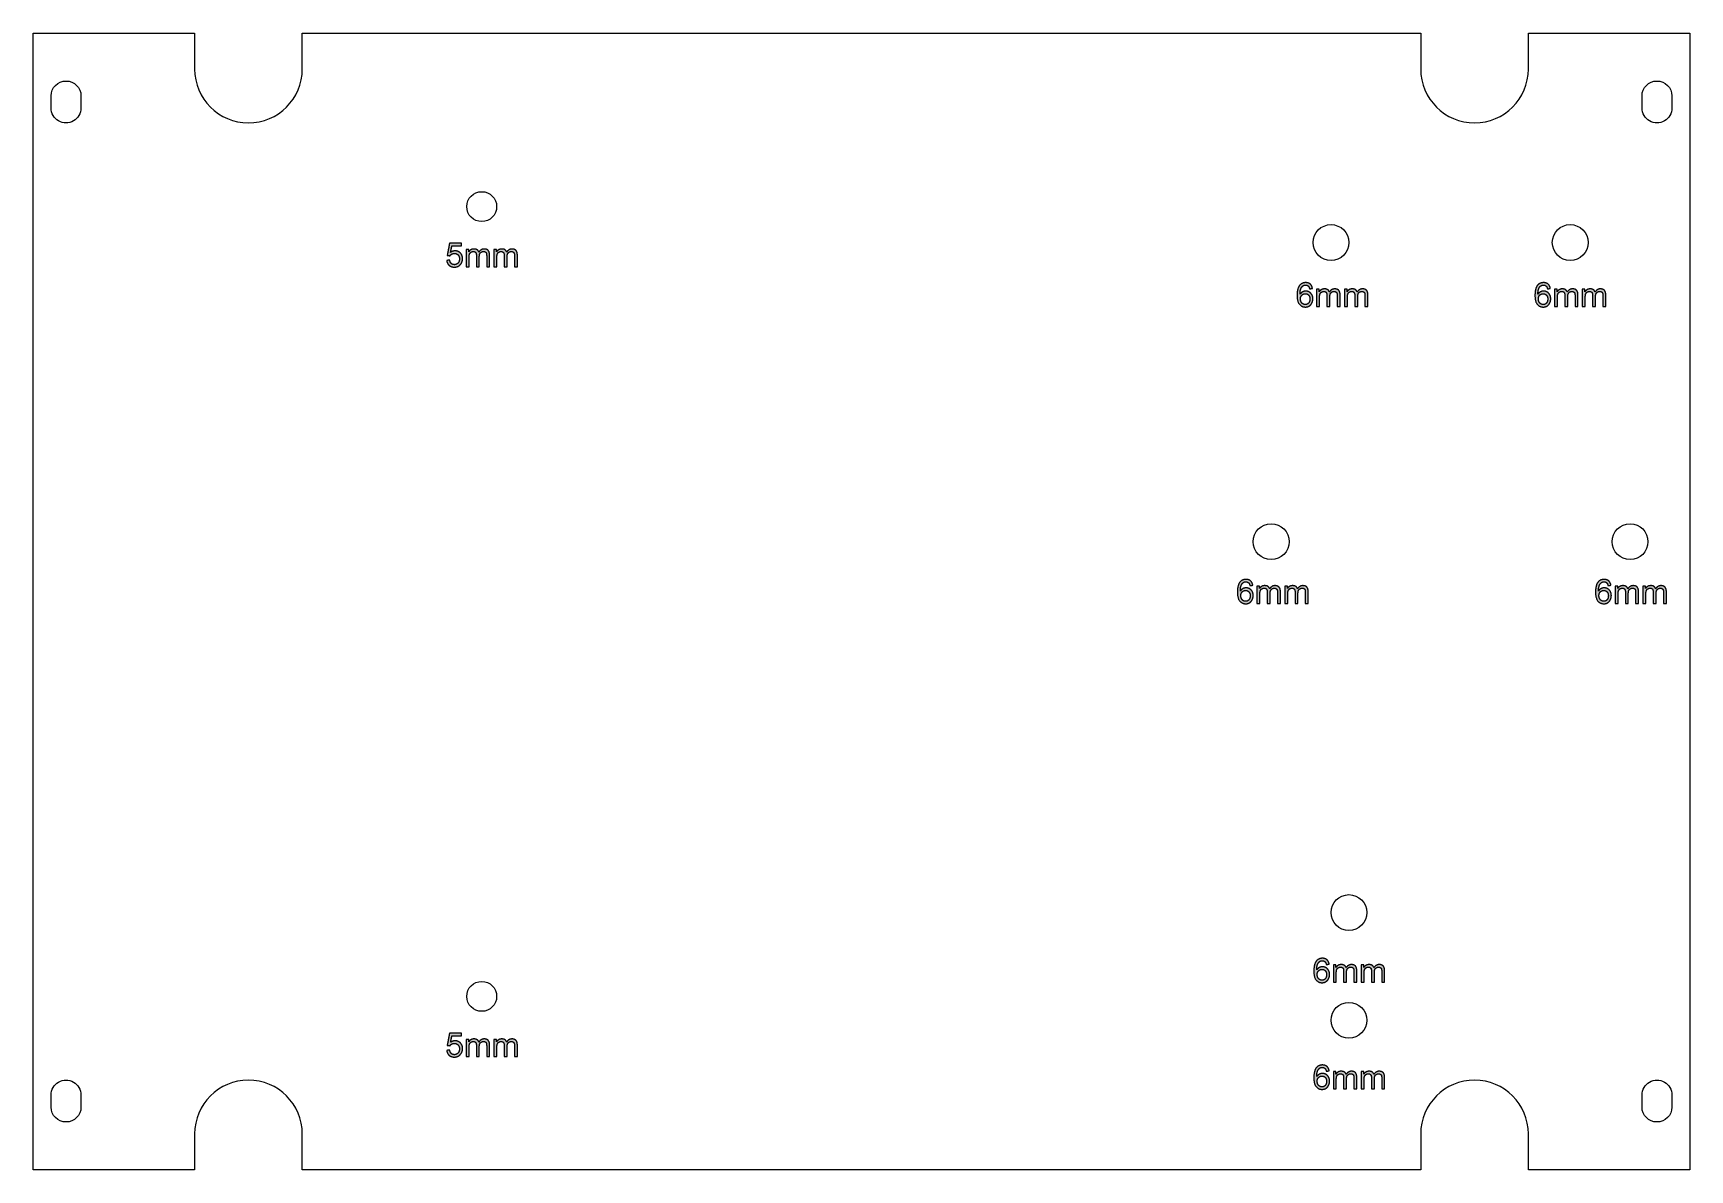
# Model space of a CAD drawing. Header units: millimetres. Extents: x 0 to 277, y 0 to 190.
import ezdxf

# ---------------------------------------------------------------- set-up
doc = ezdxf.new("R2010")
doc.units = ezdxf.units.MM
doc.header["$MEASUREMENT"] = 0
doc.layers.get('0').update_dxf_attribs({"color": 18, "true_color": 0x000000})

msp = doc.modelspace()

# ---------------------------------------------------------------- hatches: boundary and pattern name
for points in [[(69.15, 152.01), (69.15, 151.98), (69.15, 151.94), (69.16, 151.91), (69.16, 151.88), (69.17, 151.85), (69.18, 151.82), (69.18, 151.8), (69.19, 151.77), (69.2, 151.74), (69.21, 151.71), (69.22, 151.68), (69.23, 151.66), (69.24, 151.63), (69.25, 151.6), (69.26, 151.58), (69.27, 151.55), (69.28, 151.53), (69.3, 151.5), (69.31, 151.48), (69.32, 151.45), (69.34, 151.43), (69.35, 151.41), (69.37, 151.38), (69.39, 151.36), (69.4, 151.34), (69.42, 151.32), (69.44, 151.3), (69.46, 151.28), (69.48, 151.26), (69.5, 151.24), (69.52, 151.22), (69.54, 151.2), (69.56, 151.18), (69.59, 151.16), (69.61, 151.14), (69.63, 151.13), (69.65, 151.11), (69.68, 151.09), (69.7, 151.08), (69.73, 151.06), (69.75, 151.05), (69.78, 151.04), (69.8, 151.02), (69.83, 151.01), (69.85, 151), (69.88, 150.99), (69.91, 150.98), (69.94, 150.97), (69.96, 150.96), (69.99, 150.95), (70.02, 150.94), (70.05, 150.93), (70.08, 150.93), (70.11, 150.92), (70.14, 150.92), (70.17, 150.91), (70.2, 150.91), (70.23, 150.9), (70.27, 150.9), (70.3, 150.9), (70.33, 150.89), (70.36, 150.89), (70.4, 150.89), (70.43, 150.89), (70.47, 150.89), (70.51, 150.89), (70.55, 150.9), (70.59, 150.9), (70.63, 150.9), (70.67, 150.91), (70.71, 150.91), (70.75, 150.92), (70.78, 150.93), (70.82, 150.94), (70.86, 150.95), (70.89, 150.96), (70.93, 150.97), (70.96, 150.98), (70.99, 151), (71.03, 151.01), (71.06, 151.03), (71.09, 151.05), (71.12, 151.06), (71.15, 151.08), (71.18, 151.1), (71.21, 151.12), (71.24, 151.14), (71.27, 151.16), (71.3, 151.19), (71.33, 151.21), (71.35, 151.24), (71.38, 151.26), (71.41, 151.29), (71.43, 151.32), (71.46, 151.35), (71.48, 151.38), (71.5, 151.4), (71.52, 151.43), (71.54, 151.45), (71.56, 151.48), (71.57, 151.5), (71.59, 151.53), (71.6, 151.56), (71.62, 151.58), (71.63, 151.61), (71.65, 151.64), (71.66, 151.67), (71.67, 151.69), (71.69, 151.72), (71.7, 151.75), (71.71, 151.78), (71.72, 151.81), (71.73, 151.84), (71.74, 151.87), (71.75, 151.9), (71.75, 151.93), (71.76, 151.96), (71.77, 151.99), (71.77, 152.02), (71.78, 152.05), (71.78, 152.08), (71.79, 152.12), (71.79, 152.15), (71.79, 152.18), (71.8, 152.21), (71.8, 152.25), (71.8, 152.28), (71.8, 152.31), (71.8, 152.35), (71.8, 152.39), (71.79, 152.42), (71.79, 152.45), (71.79, 152.49), (71.79, 152.52), (71.78, 152.55), (71.78, 152.59), (71.77, 152.62), (71.76, 152.65), (71.76, 152.68), (71.75, 152.71), (71.74, 152.74), (71.73, 152.77), (71.72, 152.8), (71.71, 152.83), (71.7, 152.86), (71.68, 152.89), (71.67, 152.92), (71.66, 152.95), (71.64, 152.97), (71.63, 153), (71.61, 153.03), (71.6, 153.05), (71.58, 153.08), (71.56, 153.1), (71.54, 153.13), (71.52, 153.15), (71.5, 153.18), (71.48, 153.2), (71.46, 153.22), (71.44, 153.25), (71.42, 153.27), (71.39, 153.29), (71.37, 153.31), (71.35, 153.33), (71.32, 153.35), (71.3, 153.37), (71.27, 153.39), (71.25, 153.41), (71.22, 153.42), (71.2, 153.44), (71.17, 153.45), (71.15, 153.47), (71.12, 153.48), (71.09, 153.5), (71.06, 153.51), (71.04, 153.52), (71.01, 153.53), (70.98, 153.54), (70.95, 153.55), (70.92, 153.56), (70.9, 153.57), (70.87, 153.57), (70.84, 153.58), (70.81, 153.59), (70.78, 153.59), (70.75, 153.6), (70.71, 153.6), (70.68, 153.6), (70.65, 153.61), (70.62, 153.61), (70.59, 153.61), (70.55, 153.61), (70.53, 153.61), (70.51, 153.61), (70.48, 153.61), (70.46, 153.61), (70.43, 153.6), (70.41, 153.6), (70.38, 153.6), (70.36, 153.59), (70.33, 153.59), (70.31, 153.59), (70.29, 153.58), (70.26, 153.57), (70.24, 153.57), (70.22, 153.56), (70.19, 153.56), (70.17, 153.55), (70.14, 153.54), (70.12, 153.53), (70.1, 153.52), (70.07, 153.51), (70.05, 153.5), (70.03, 153.49), (70, 153.48), (69.98, 153.47), (69.96, 153.46), (69.94, 153.44), (69.89, 153.42), (69.84, 153.39), (69.8, 153.36), (70.01, 154.43), (71.61, 154.43), (71.61, 154.9), (69.62, 154.9), (69.23, 152.85), (69.7, 152.79), (69.71, 152.81), (69.72, 152.83), (69.74, 152.85), (69.76, 152.87), (69.77, 152.89), (69.79, 152.91), (69.81, 152.93), (69.83, 152.95), (69.84, 152.96), (69.86, 152.98), (69.88, 153), (69.91, 153.01), (69.93, 153.03), (69.95, 153.04), (69.97, 153.06), (70, 153.07), (70.02, 153.08), (70.04, 153.09), (70.07, 153.11), (70.09, 153.12), (70.12, 153.13), (70.15, 153.13), (70.17, 153.14), (70.2, 153.15), (70.22, 153.16), (70.25, 153.16), (70.28, 153.17), (70.31, 153.17), (70.34, 153.17), (70.37, 153.17), (70.39, 153.18), (70.42, 153.18), (70.45, 153.18), (70.47, 153.18), (70.49, 153.17), (70.52, 153.17), (70.54, 153.17), (70.56, 153.17), (70.58, 153.16), (70.61, 153.16), (70.63, 153.16), (70.65, 153.15), (70.67, 153.15), (70.69, 153.14), (70.71, 153.14), (70.73, 153.13), (70.75, 153.12), (70.77, 153.12), (70.79, 153.11), (70.81, 153.1), (70.83, 153.09), (70.84, 153.08), (70.86, 153.07), (70.88, 153.06), (70.9, 153.05), (70.91, 153.04), (70.93, 153.03), (70.95, 153.02), (70.96, 153), (70.98, 152.99), (71, 152.98), (71.01, 152.96), (71.03, 152.95), (71.04, 152.93), (71.06, 152.92), (71.07, 152.9), (71.08, 152.89), (71.1, 152.87), (71.11, 152.85), (71.12, 152.84), (71.13, 152.82), (71.14, 152.8), (71.16, 152.78), (71.17, 152.76), (71.18, 152.75), (71.18, 152.73), (71.19, 152.71), (71.2, 152.69), (71.21, 152.67), (71.22, 152.65), (71.23, 152.63), (71.23, 152.6), (71.24, 152.58), (71.24, 152.56), (71.25, 152.54), (71.25, 152.52), (71.26, 152.49), (71.26, 152.47), (71.27, 152.45), (71.27, 152.42), (71.27, 152.4), (71.27, 152.37), (71.27, 152.35), (71.28, 152.32), (71.28, 152.3), (71.28, 152.27), (71.28, 152.24), (71.28, 152.22), (71.27, 152.19), (71.27, 152.16), (71.27, 152.14), (71.27, 152.11), (71.27, 152.09), (71.26, 152.06), (71.26, 152.04), (71.25, 152.01), (71.25, 151.99), (71.24, 151.96), (71.24, 151.94), (71.23, 151.92), (71.22, 151.9), (71.22, 151.87), (71.21, 151.85), (71.2, 151.83), (71.19, 151.81), (71.18, 151.79), (71.17, 151.77), (71.16, 151.75), (71.15, 151.73), (71.14, 151.71), (71.13, 151.69), (71.12, 151.67), (71.1, 151.65), (71.09, 151.63), (71.08, 151.61), (71.06, 151.6), (71.05, 151.58), (71.03, 151.56), (71.02, 151.55), (71, 151.53), (70.98, 151.51), (70.97, 151.5), (70.95, 151.49), (70.94, 151.47), (70.92, 151.46), (70.9, 151.45), (70.89, 151.43), (70.87, 151.42), (70.85, 151.41), (70.83, 151.4), (70.81, 151.39), (70.8, 151.38), (70.78, 151.37), (70.76, 151.36), (70.74, 151.35), (70.72, 151.35), (70.7, 151.34), (70.68, 151.33), (70.66, 151.33), (70.64, 151.32), (70.62, 151.32), (70.6, 151.31), (70.58, 151.31), (70.56, 151.3), (70.54, 151.3), (70.52, 151.3), (70.5, 151.3), (70.48, 151.3), (70.45, 151.3), (70.43, 151.3), (70.41, 151.3), (70.4, 151.3), (70.38, 151.3), (70.36, 151.3), (70.34, 151.3), (70.32, 151.3), (70.31, 151.3), (70.29, 151.31), (70.27, 151.31), (70.26, 151.31), (70.24, 151.32), (70.22, 151.32), (70.21, 151.33), (70.19, 151.33), (70.17, 151.34), (70.16, 151.34), (70.14, 151.35), (70.13, 151.36), (70.11, 151.36), (70.1, 151.37), (70.08, 151.38), (70.07, 151.38), (70.05, 151.39), (70.04, 151.4), (70.02, 151.41), (70.01, 151.42), (70, 151.43), (69.98, 151.44), (69.97, 151.45), (69.96, 151.46), (69.94, 151.47), (69.93, 151.48), (69.92, 151.5), (69.9, 151.51), (69.89, 151.52), (69.88, 151.53), (69.87, 151.55), (69.86, 151.56), (69.84, 151.58), (69.83, 151.59), (69.82, 151.61), (69.81, 151.62), (69.8, 151.64), (69.79, 151.65), (69.78, 151.67), (69.78, 151.69), (69.77, 151.7), (69.76, 151.72), (69.75, 151.74), (69.74, 151.76), (69.73, 151.78), (69.73, 151.79), (69.72, 151.81), (69.71, 151.83), (69.71, 151.85), (69.7, 151.87), (69.7, 151.89), (69.69, 151.92), (69.68, 151.96), (69.67, 152), (69.66, 152.05)], [(72.83, 153.45), (72.83, 153.86), (72.39, 153.86), (72.39, 150.96), (72.88, 150.96), (72.88, 152.46), (72.88, 152.56), (72.89, 152.65), (72.89, 152.73), (72.9, 152.77), (72.9, 152.81), (72.91, 152.85), (72.91, 152.88), (72.92, 152.92), (72.92, 152.95), (72.93, 152.98), (72.94, 153.01), (72.95, 153.04), (72.95, 153.05), (72.96, 153.07), (72.96, 153.08), (72.97, 153.09), (72.98, 153.11), (72.98, 153.12), (72.99, 153.13), (72.99, 153.14), (73, 153.15), (73.01, 153.17), (73.01, 153.18), (73.02, 153.19), (73.03, 153.2), (73.03, 153.21), (73.04, 153.22), (73.05, 153.23), (73.05, 153.24), (73.06, 153.25), (73.07, 153.26), (73.08, 153.27), (73.09, 153.28), (73.1, 153.29), (73.1, 153.3), (73.11, 153.31), (73.12, 153.32), (73.13, 153.33), (73.14, 153.33), (73.15, 153.34), (73.16, 153.35), (73.17, 153.36), (73.18, 153.37), (73.19, 153.37), (73.2, 153.38), (73.21, 153.39), (73.24, 153.4), (73.26, 153.41), (73.28, 153.42), (73.3, 153.43), (73.32, 153.44), (73.33, 153.44), (73.34, 153.45), (73.35, 153.45), (73.36, 153.46), (73.37, 153.46), (73.39, 153.46), (73.4, 153.47), (73.41, 153.47), (73.42, 153.47), (73.43, 153.48), (73.45, 153.48), (73.46, 153.48), (73.47, 153.48), (73.48, 153.49), (73.5, 153.49), (73.52, 153.49), (73.55, 153.49), (73.57, 153.5), (73.6, 153.5), (73.61, 153.5), (73.63, 153.49), (73.65, 153.49), (73.66, 153.49), (73.68, 153.49), (73.69, 153.49), (73.71, 153.49), (73.72, 153.49), (73.74, 153.48), (73.75, 153.48), (73.77, 153.48), (73.78, 153.47), (73.79, 153.47), (73.81, 153.46), (73.82, 153.46), (73.83, 153.45), (73.84, 153.45), (73.86, 153.44), (73.87, 153.44), (73.88, 153.43), (73.89, 153.43), (73.9, 153.42), (73.91, 153.41), (73.92, 153.4), (73.93, 153.4), (73.94, 153.39), (73.94, 153.39), (73.94, 153.38), (73.95, 153.38), (73.95, 153.37), (73.96, 153.37), (73.96, 153.37), (73.97, 153.36), (73.97, 153.35), (73.98, 153.34), (73.99, 153.33), (74, 153.32), (74, 153.31), (74.01, 153.3), (74.02, 153.29), (74.02, 153.28), (74.03, 153.26), (74.04, 153.25), (74.04, 153.24), (74.05, 153.23), (74.05, 153.21), (74.06, 153.2), (74.06, 153.19), (74.07, 153.17), (74.07, 153.16), (74.08, 153.14), (74.08, 153.13), (74.08, 153.11), (74.09, 153.1), (74.09, 153.06), (74.1, 153.03), (74.1, 152.99), (74.11, 152.96), (74.11, 152.92), (74.11, 152.88), (74.11, 152.84), (74.11, 150.96), (74.6, 150.96), (74.6, 152.64), (74.6, 152.7), (74.6, 152.75), (74.61, 152.8), (74.61, 152.83), (74.61, 152.85), (74.62, 152.87), (74.62, 152.9), (74.62, 152.92), (74.63, 152.94), (74.63, 152.97), (74.64, 152.99), (74.65, 153.01), (74.65, 153.03), (74.66, 153.05), (74.66, 153.07), (74.67, 153.09), (74.68, 153.11), (74.69, 153.12), (74.7, 153.14), (74.71, 153.16), (74.71, 153.18), (74.72, 153.19), (74.73, 153.21), (74.74, 153.22), (74.76, 153.24), (74.77, 153.25), (74.78, 153.27), (74.79, 153.28), (74.8, 153.29), (74.82, 153.3), (74.83, 153.32), (74.84, 153.33), (74.85, 153.34), (74.87, 153.35), (74.88, 153.36), (74.9, 153.37), (74.91, 153.38), (74.92, 153.39), (74.94, 153.4), (74.95, 153.41), (74.97, 153.42), (74.98, 153.42), (75, 153.43), (75.01, 153.44), (75.03, 153.44), (75.05, 153.45), (75.06, 153.46), (75.08, 153.46), (75.1, 153.47), (75.11, 153.47), (75.13, 153.48), (75.15, 153.48), (75.16, 153.48), (75.18, 153.49), (75.2, 153.49), (75.22, 153.49), (75.24, 153.49), (75.25, 153.49), (75.27, 153.49), (75.29, 153.5), (75.31, 153.5), (75.33, 153.5), (75.35, 153.49), (75.37, 153.49), (75.39, 153.49), (75.41, 153.49), (75.43, 153.48), (75.44, 153.48), (75.45, 153.48), (75.46, 153.48), (75.47, 153.48), (75.48, 153.47), (75.49, 153.47), (75.5, 153.47), (75.5, 153.46), (75.51, 153.46), (75.52, 153.46), (75.53, 153.45), (75.54, 153.45), (75.55, 153.45), (75.56, 153.44), (75.56, 153.44), (75.57, 153.44), (75.58, 153.43), (75.59, 153.43), (75.6, 153.42), (75.6, 153.42), (75.61, 153.41), (75.62, 153.41), (75.63, 153.4), (75.63, 153.4), (75.64, 153.39), (75.65, 153.39), (75.66, 153.38), (75.66, 153.37), (75.67, 153.37), (75.68, 153.36), (75.68, 153.36), (75.69, 153.35), (75.69, 153.34), (75.7, 153.34), (75.7, 153.33), (75.71, 153.32), (75.72, 153.32), (75.72, 153.31), (75.73, 153.3), (75.73, 153.3), (75.74, 153.29), (75.74, 153.28), (75.74, 153.28), (75.75, 153.27), (75.75, 153.26), (75.76, 153.25), (75.76, 153.25), (75.76, 153.24), (75.77, 153.23), (75.77, 153.22), (75.77, 153.22), (75.78, 153.21), (75.78, 153.2), (75.78, 153.19), (75.79, 153.18), (75.79, 153.17), (75.79, 153.15), (75.8, 153.13), (75.8, 153.11), (75.81, 153.09), (75.81, 153.06), (75.81, 153.04), (75.82, 153.01), (75.82, 152.98), (75.82, 152.92), (75.82, 152.85), (75.83, 152.78), (75.83, 150.96), (76.31, 150.96), (76.31, 152.95), (76.31, 153.01), (76.31, 153.07), (76.31, 153.12), (76.3, 153.15), (76.3, 153.18), (76.29, 153.21), (76.29, 153.23), (76.29, 153.26), (76.28, 153.28), (76.27, 153.31), (76.27, 153.33), (76.26, 153.36), (76.26, 153.38), (76.25, 153.4), (76.24, 153.42), (76.23, 153.45), (76.22, 153.47), (76.21, 153.49), (76.2, 153.51), (76.19, 153.53), (76.18, 153.55), (76.17, 153.57), (76.16, 153.58), (76.15, 153.6), (76.14, 153.62), (76.12, 153.64), (76.11, 153.65), (76.1, 153.67), (76.08, 153.68), (76.07, 153.7), (76.05, 153.71), (76.04, 153.73), (76.02, 153.74), (76, 153.75), (75.99, 153.76), (75.97, 153.78), (75.95, 153.79), (75.94, 153.8), (75.92, 153.81), (75.9, 153.82), (75.88, 153.83), (75.86, 153.84), (75.84, 153.85), (75.82, 153.85), (75.8, 153.86), (75.78, 153.87), (75.76, 153.88), (75.74, 153.88), (75.71, 153.89), (75.69, 153.89), (75.67, 153.9), (75.65, 153.9), (75.62, 153.91), (75.6, 153.91), (75.57, 153.91), (75.55, 153.92), (75.52, 153.92), (75.5, 153.92), (75.47, 153.92), (75.45, 153.92), (75.42, 153.92), (75.38, 153.92), (75.35, 153.92), (75.32, 153.92), (75.28, 153.91), (75.25, 153.91), (75.22, 153.9), (75.19, 153.9), (75.16, 153.89), (75.13, 153.88), (75.09, 153.87), (75.06, 153.86), (75.03, 153.85), (75.01, 153.84), (74.98, 153.82), (74.95, 153.81), (74.92, 153.79), (74.89, 153.78), (74.86, 153.76), (74.84, 153.74), (74.81, 153.72), (74.79, 153.7), (74.76, 153.68), (74.73, 153.66), (74.71, 153.64), (74.68, 153.61), (74.66, 153.59), (74.64, 153.56), (74.61, 153.53), (74.59, 153.5), (74.57, 153.48), (74.55, 153.45), (74.52, 153.41), (74.52, 153.43), (74.51, 153.44), (74.51, 153.46), (74.5, 153.47), (74.5, 153.49), (74.49, 153.5), (74.48, 153.51), (74.47, 153.53), (74.47, 153.54), (74.46, 153.55), (74.45, 153.57), (74.44, 153.58), (74.44, 153.59), (74.43, 153.6), (74.42, 153.62), (74.41, 153.63), (74.4, 153.64), (74.39, 153.65), (74.38, 153.66), (74.37, 153.67), (74.36, 153.68), (74.35, 153.69), (74.34, 153.7), (74.33, 153.71), (74.32, 153.72), (74.31, 153.73), (74.3, 153.74), (74.28, 153.75), (74.27, 153.76), (74.26, 153.77), (74.25, 153.78), (74.23, 153.79), (74.22, 153.8), (74.21, 153.8), (74.19, 153.81), (74.18, 153.82), (74.17, 153.83), (74.15, 153.83), (74.14, 153.84), (74.12, 153.85), (74.11, 153.85), (74.09, 153.86), (74.08, 153.86), (74.06, 153.87), (74.05, 153.87), (74.03, 153.88), (74.02, 153.88), (74, 153.89), (73.98, 153.89), (73.97, 153.9), (73.93, 153.9), (73.9, 153.91), (73.86, 153.91), (73.82, 153.92), (73.79, 153.92), (73.75, 153.92), (73.71, 153.92), (73.67, 153.92), (73.64, 153.92), (73.6, 153.92), (73.57, 153.91), (73.53, 153.91), (73.5, 153.9), (73.47, 153.9), (73.43, 153.89), (73.4, 153.88), (73.37, 153.87), (73.34, 153.86), (73.31, 153.85), (73.28, 153.84), (73.25, 153.82), (73.22, 153.81), (73.19, 153.79), (73.16, 153.77), (73.14, 153.76), (73.11, 153.74), (73.08, 153.72), (73.06, 153.7), (73.03, 153.68), (73.01, 153.66), (72.99, 153.64), (72.97, 153.62), (72.94, 153.6), (72.92, 153.57), (72.9, 153.55), (72.88, 153.53), (72.86, 153.5), (72.85, 153.48)], [(77.48, 153.45), (77.48, 153.86), (77.04, 153.86), (77.04, 150.96), (77.53, 150.96), (77.53, 152.46), (77.53, 152.56), (77.54, 152.65), (77.54, 152.73), (77.55, 152.77), (77.55, 152.81), (77.56, 152.85), (77.56, 152.88), (77.57, 152.92), (77.58, 152.95), (77.58, 152.98), (77.59, 153.01), (77.6, 153.04), (77.61, 153.05), (77.61, 153.07), (77.62, 153.08), (77.62, 153.09), (77.63, 153.11), (77.63, 153.12), (77.64, 153.13), (77.64, 153.14), (77.65, 153.15), (77.66, 153.17), (77.66, 153.18), (77.67, 153.19), (77.68, 153.2), (77.68, 153.21), (77.69, 153.22), (77.7, 153.23), (77.71, 153.24), (77.71, 153.25), (77.72, 153.26), (77.73, 153.27), (77.74, 153.28), (77.75, 153.29), (77.76, 153.3), (77.77, 153.31), (77.77, 153.32), (77.78, 153.33), (77.79, 153.33), (77.8, 153.34), (77.81, 153.35), (77.82, 153.36), (77.83, 153.37), (77.84, 153.37), (77.86, 153.38), (77.87, 153.39), (77.89, 153.4), (77.91, 153.41), (77.93, 153.42), (77.96, 153.43), (77.97, 153.44), (77.98, 153.44), (77.99, 153.45), (78, 153.45), (78.01, 153.46), (78.03, 153.46), (78.04, 153.46), (78.05, 153.47), (78.06, 153.47), (78.07, 153.47), (78.09, 153.48), (78.1, 153.48), (78.11, 153.48), (78.12, 153.48), (78.14, 153.49), (78.15, 153.49), (78.17, 153.49), (78.2, 153.49), (78.22, 153.5), (78.25, 153.5), (78.27, 153.5), (78.28, 153.49), (78.3, 153.49), (78.31, 153.49), (78.33, 153.49), (78.35, 153.49), (78.36, 153.49), (78.38, 153.49), (78.39, 153.48), (78.4, 153.48), (78.42, 153.48), (78.43, 153.47), (78.45, 153.47), (78.46, 153.46), (78.47, 153.46), (78.48, 153.45), (78.5, 153.45), (78.51, 153.44), (78.52, 153.44), (78.53, 153.43), (78.54, 153.43), (78.55, 153.42), (78.56, 153.41), (78.57, 153.4), (78.58, 153.4), (78.59, 153.39), (78.59, 153.39), (78.6, 153.38), (78.6, 153.38), (78.61, 153.37), (78.61, 153.37), (78.61, 153.37), (78.62, 153.36), (78.63, 153.35), (78.63, 153.34), (78.64, 153.33), (78.65, 153.32), (78.66, 153.31), (78.66, 153.3), (78.67, 153.29), (78.68, 153.28), (78.68, 153.26), (78.69, 153.25), (78.69, 153.24), (78.7, 153.23), (78.71, 153.21), (78.71, 153.2), (78.71, 153.19), (78.72, 153.17), (78.72, 153.16), (78.73, 153.14), (78.73, 153.13), (78.74, 153.11), (78.74, 153.1), (78.74, 153.06), (78.75, 153.03), (78.75, 152.99), (78.76, 152.96), (78.76, 152.92), (78.76, 152.88), (78.76, 152.84), (78.76, 150.96), (79.25, 150.96), (79.25, 152.64), (79.25, 152.7), (79.26, 152.75), (79.26, 152.8), (79.26, 152.83), (79.27, 152.85), (79.27, 152.87), (79.27, 152.9), (79.28, 152.92), (79.28, 152.94), (79.29, 152.97), (79.29, 152.99), (79.3, 153.01), (79.3, 153.03), (79.31, 153.05), (79.32, 153.07), (79.32, 153.09), (79.33, 153.11), (79.34, 153.12), (79.35, 153.14), (79.36, 153.16), (79.37, 153.18), (79.38, 153.19), (79.39, 153.21), (79.4, 153.22), (79.41, 153.24), (79.42, 153.25), (79.43, 153.27), (79.44, 153.28), (79.45, 153.29), (79.47, 153.3), (79.48, 153.32), (79.49, 153.33), (79.51, 153.34), (79.52, 153.35), (79.53, 153.36), (79.55, 153.37), (79.56, 153.38), (79.58, 153.39), (79.59, 153.4), (79.61, 153.41), (79.62, 153.42), (79.64, 153.42), (79.65, 153.43), (79.67, 153.44), (79.68, 153.44), (79.7, 153.45), (79.71, 153.46), (79.73, 153.46), (79.75, 153.47), (79.76, 153.47), (79.78, 153.48), (79.8, 153.48), (79.82, 153.48), (79.83, 153.49), (79.85, 153.49), (79.87, 153.49), (79.89, 153.49), (79.91, 153.49), (79.92, 153.49), (79.94, 153.5), (79.96, 153.5), (79.98, 153.5), (80, 153.49), (80.02, 153.49), (80.04, 153.49), (80.06, 153.49), (80.08, 153.48), (80.09, 153.48), (80.1, 153.48), (80.11, 153.48), (80.12, 153.48), (80.13, 153.47), (80.14, 153.47), (80.15, 153.47), (80.16, 153.46), (80.16, 153.46), (80.17, 153.46), (80.18, 153.45), (80.19, 153.45), (80.2, 153.45), (80.21, 153.44), (80.22, 153.44), (80.22, 153.44), (80.23, 153.43), (80.24, 153.43), (80.25, 153.42), (80.26, 153.42), (80.26, 153.41), (80.27, 153.41), (80.28, 153.4), (80.29, 153.4), (80.29, 153.39), (80.3, 153.39), (80.31, 153.38), (80.31, 153.37), (80.32, 153.37), (80.33, 153.36), (80.33, 153.36), (80.34, 153.35), (80.35, 153.34), (80.35, 153.34), (80.36, 153.33), (80.36, 153.32), (80.37, 153.32), (80.37, 153.31), (80.38, 153.3), (80.38, 153.3), (80.39, 153.29), (80.39, 153.28), (80.4, 153.28), (80.4, 153.27), (80.4, 153.26), (80.41, 153.25), (80.41, 153.25), (80.42, 153.24), (80.42, 153.23), (80.42, 153.22), (80.43, 153.22), (80.43, 153.21), (80.43, 153.2), (80.43, 153.19), (80.44, 153.18), (80.44, 153.17), (80.45, 153.15), (80.45, 153.13), (80.45, 153.11), (80.46, 153.09), (80.46, 153.06), (80.46, 153.04), (80.47, 153.01), (80.47, 152.98), (80.47, 152.92), (80.48, 152.85), (80.48, 152.78), (80.48, 150.96), (80.96, 150.96), (80.96, 152.95), (80.96, 153.01), (80.96, 153.07), (80.96, 153.12), (80.95, 153.15), (80.95, 153.18), (80.95, 153.21), (80.94, 153.23), (80.94, 153.26), (80.93, 153.28), (80.93, 153.31), (80.92, 153.33), (80.91, 153.36), (80.91, 153.38), (80.9, 153.4), (80.89, 153.42), (80.88, 153.45), (80.87, 153.47), (80.87, 153.49), (80.86, 153.51), (80.85, 153.53), (80.83, 153.55), (80.82, 153.57), (80.81, 153.58), (80.8, 153.6), (80.79, 153.62), (80.77, 153.64), (80.76, 153.65), (80.75, 153.67), (80.73, 153.68), (80.72, 153.7), (80.7, 153.71), (80.69, 153.73), (80.67, 153.74), (80.66, 153.75), (80.64, 153.76), (80.62, 153.78), (80.6, 153.79), (80.59, 153.8), (80.57, 153.81), (80.55, 153.82), (80.53, 153.83), (80.51, 153.84), (80.49, 153.85), (80.47, 153.85), (80.45, 153.86), (80.43, 153.87), (80.41, 153.88), (80.39, 153.88), (80.37, 153.89), (80.34, 153.89), (80.32, 153.9), (80.3, 153.9), (80.27, 153.91), (80.25, 153.91), (80.23, 153.91), (80.2, 153.92), (80.18, 153.92), (80.15, 153.92), (80.12, 153.92), (80.1, 153.92), (80.07, 153.92), (80.04, 153.92), (80, 153.92), (79.97, 153.92), (79.94, 153.91), (79.9, 153.91), (79.87, 153.9), (79.84, 153.9), (79.81, 153.89), (79.78, 153.88), (79.75, 153.87), (79.72, 153.86), (79.69, 153.85), (79.66, 153.84), (79.63, 153.82), (79.6, 153.81), (79.57, 153.79), (79.54, 153.78), (79.52, 153.76), (79.49, 153.74), (79.46, 153.72), (79.44, 153.7), (79.41, 153.68), (79.39, 153.66), (79.36, 153.64), (79.34, 153.61), (79.31, 153.59), (79.29, 153.56), (79.27, 153.53), (79.24, 153.5), (79.22, 153.48), (79.2, 153.45), (79.18, 153.41), (79.17, 153.43), (79.17, 153.44), (79.16, 153.46), (79.15, 153.47), (79.15, 153.49), (79.14, 153.5), (79.13, 153.51), (79.13, 153.53), (79.12, 153.54), (79.11, 153.55), (79.1, 153.57), (79.1, 153.58), (79.09, 153.59), (79.08, 153.6), (79.07, 153.62), (79.06, 153.63), (79.05, 153.64), (79.04, 153.65), (79.03, 153.66), (79.02, 153.67), (79.01, 153.68), (79, 153.69), (78.99, 153.7), (78.98, 153.71), (78.97, 153.72), (78.96, 153.73), (78.95, 153.74), (78.94, 153.75), (78.92, 153.76), (78.91, 153.77), (78.9, 153.78), (78.89, 153.79), (78.87, 153.8), (78.86, 153.8), (78.85, 153.81), (78.83, 153.82), (78.82, 153.83), (78.8, 153.83), (78.79, 153.84), (78.78, 153.85), (78.76, 153.85), (78.75, 153.86), (78.73, 153.86), (78.72, 153.87), (78.7, 153.87), (78.68, 153.88), (78.67, 153.88), (78.65, 153.89), (78.63, 153.89), (78.62, 153.9), (78.58, 153.9), (78.55, 153.91), (78.51, 153.91), (78.47, 153.92), (78.44, 153.92), (78.4, 153.92), (78.36, 153.92), (78.32, 153.92), (78.29, 153.92), (78.25, 153.92), (78.22, 153.91), (78.18, 153.91), (78.15, 153.9), (78.12, 153.9), (78.08, 153.89), (78.05, 153.88), (78.02, 153.87), (77.99, 153.86), (77.96, 153.85), (77.93, 153.84), (77.9, 153.82), (77.87, 153.81), (77.84, 153.79), (77.81, 153.77), (77.79, 153.76), (77.76, 153.74), (77.74, 153.72), (77.71, 153.7), (77.69, 153.68), (77.66, 153.66), (77.64, 153.64), (77.62, 153.62), (77.6, 153.6), (77.57, 153.57), (77.55, 153.55), (77.53, 153.53), (77.52, 153.5), (77.5, 153.48)], [(215.03, 146.78), (215.03, 147.19), (214.59, 147.19), (214.59, 144.29), (215.08, 144.29), (215.08, 145.79), (215.09, 145.89), (215.09, 145.98), (215.1, 146.06), (215.1, 146.1), (215.1, 146.14), (215.11, 146.18), (215.12, 146.21), (215.12, 146.25), (215.13, 146.28), (215.14, 146.31), (215.15, 146.34), (215.15, 146.37), (215.16, 146.38), (215.16, 146.4), (215.17, 146.41), (215.17, 146.42), (215.18, 146.44), (215.19, 146.45), (215.19, 146.46), (215.2, 146.47), (215.2, 146.48), (215.21, 146.5), (215.22, 146.51), (215.22, 146.52), (215.23, 146.53), (215.24, 146.54), (215.24, 146.55), (215.25, 146.56), (215.26, 146.57), (215.27, 146.58), (215.28, 146.59), (215.28, 146.6), (215.29, 146.61), (215.3, 146.62), (215.31, 146.63), (215.32, 146.64), (215.33, 146.65), (215.34, 146.66), (215.35, 146.66), (215.36, 146.67), (215.37, 146.68), (215.38, 146.69), (215.39, 146.7), (215.4, 146.7), (215.41, 146.71), (215.42, 146.72), (215.44, 146.73), (215.46, 146.74), (215.49, 146.75), (215.51, 146.76), (215.52, 146.77), (215.53, 146.77), (215.54, 146.78), (215.56, 146.78), (215.57, 146.79), (215.58, 146.79), (215.59, 146.79), (215.6, 146.8), (215.61, 146.8), (215.63, 146.8), (215.64, 146.81), (215.65, 146.81), (215.66, 146.81), (215.68, 146.81), (215.69, 146.82), (215.7, 146.82), (215.73, 146.82), (215.75, 146.82), (215.78, 146.83), (215.8, 146.83), (215.82, 146.83), (215.84, 146.82), (215.85, 146.82), (215.87, 146.82), (215.88, 146.82), (215.9, 146.82), (215.91, 146.82), (215.93, 146.82), (215.94, 146.81), (215.96, 146.81), (215.97, 146.81), (215.98, 146.8), (216, 146.8), (216.01, 146.79), (216.02, 146.79), (216.04, 146.78), (216.05, 146.78), (216.06, 146.77), (216.07, 146.77), (216.08, 146.76), (216.09, 146.75), (216.1, 146.75), (216.12, 146.74), (216.13, 146.73), (216.13, 146.73), (216.14, 146.72), (216.14, 146.72), (216.15, 146.71), (216.15, 146.71), (216.16, 146.7), (216.16, 146.7), (216.17, 146.7), (216.17, 146.69), (216.18, 146.68), (216.19, 146.67), (216.19, 146.66), (216.2, 146.65), (216.21, 146.64), (216.22, 146.63), (216.22, 146.62), (216.23, 146.61), (216.24, 146.59), (216.24, 146.58), (216.25, 146.57), (216.25, 146.56), (216.26, 146.54), (216.26, 146.53), (216.27, 146.52), (216.27, 146.5), (216.28, 146.49), (216.28, 146.47), (216.28, 146.46), (216.29, 146.44), (216.29, 146.43), (216.3, 146.39), (216.3, 146.36), (216.31, 146.32), (216.31, 146.29), (216.31, 146.25), (216.31, 146.21), (216.31, 146.17), (216.31, 144.29), (216.81, 144.29), (216.81, 145.97), (216.81, 146.03), (216.81, 146.08), (216.81, 146.13), (216.82, 146.16), (216.82, 146.18), (216.82, 146.2), (216.83, 146.23), (216.83, 146.25), (216.83, 146.27), (216.84, 146.3), (216.84, 146.32), (216.85, 146.34), (216.86, 146.36), (216.86, 146.38), (216.87, 146.4), (216.88, 146.42), (216.88, 146.44), (216.89, 146.45), (216.9, 146.47), (216.91, 146.49), (216.92, 146.51), (216.93, 146.52), (216.94, 146.54), (216.95, 146.55), (216.96, 146.57), (216.97, 146.58), (216.98, 146.6), (216.99, 146.61), (217.01, 146.62), (217.02, 146.63), (217.03, 146.65), (217.05, 146.66), (217.06, 146.67), (217.07, 146.68), (217.09, 146.69), (217.1, 146.7), (217.11, 146.71), (217.13, 146.72), (217.14, 146.73), (217.16, 146.74), (217.17, 146.75), (217.19, 146.75), (217.2, 146.76), (217.22, 146.77), (217.23, 146.77), (217.25, 146.78), (217.27, 146.79), (217.28, 146.79), (217.3, 146.8), (217.32, 146.8), (217.33, 146.81), (217.35, 146.81), (217.37, 146.81), (217.39, 146.82), (217.4, 146.82), (217.42, 146.82), (217.44, 146.82), (217.46, 146.82), (217.48, 146.82), (217.5, 146.83), (217.51, 146.83), (217.54, 146.83), (217.56, 146.82), (217.58, 146.82), (217.6, 146.82), (217.62, 146.82), (217.64, 146.81), (217.64, 146.81), (217.65, 146.81), (217.66, 146.81), (217.67, 146.81), (217.68, 146.8), (217.69, 146.8), (217.7, 146.8), (217.71, 146.79), (217.72, 146.79), (217.73, 146.79), (217.73, 146.78), (217.74, 146.78), (217.75, 146.78), (217.76, 146.77), (217.77, 146.77), (217.78, 146.76), (217.78, 146.76), (217.79, 146.76), (217.8, 146.75), (217.81, 146.75), (217.82, 146.74), (217.82, 146.74), (217.83, 146.73), (217.84, 146.73), (217.85, 146.72), (217.85, 146.71), (217.86, 146.71), (217.87, 146.7), (217.87, 146.7), (217.88, 146.69), (217.89, 146.69), (217.89, 146.68), (217.9, 146.67), (217.9, 146.67), (217.91, 146.66), (217.91, 146.65), (217.92, 146.65), (217.93, 146.64), (217.93, 146.63), (217.94, 146.63), (217.94, 146.62), (217.94, 146.61), (217.95, 146.61), (217.95, 146.6), (217.96, 146.59), (217.96, 146.58), (217.97, 146.58), (217.97, 146.57), (217.97, 146.56), (217.98, 146.55), (217.98, 146.55), (217.98, 146.54), (217.98, 146.53), (217.99, 146.52), (217.99, 146.51), (217.99, 146.5), (218, 146.48), (218, 146.46), (218.01, 146.44), (218.01, 146.42), (218.01, 146.39), (218.02, 146.37), (218.02, 146.34), (218.02, 146.31), (218.03, 146.25), (218.03, 146.18), (218.03, 146.11), (218.03, 144.29), (218.52, 144.29), (218.52, 146.28), (218.52, 146.34), (218.51, 146.4), (218.51, 146.45), (218.51, 146.48), (218.5, 146.51), (218.5, 146.54), (218.5, 146.56), (218.49, 146.59), (218.49, 146.61), (218.48, 146.64), (218.47, 146.66), (218.47, 146.69), (218.46, 146.71), (218.45, 146.73), (218.44, 146.75), (218.44, 146.78), (218.43, 146.8), (218.42, 146.82), (218.41, 146.84), (218.4, 146.86), (218.39, 146.88), (218.38, 146.9), (218.36, 146.91), (218.35, 146.93), (218.34, 146.95), (218.33, 146.97), (218.31, 146.98), (218.3, 147), (218.29, 147.01), (218.27, 147.03), (218.26, 147.04), (218.24, 147.05), (218.22, 147.07), (218.21, 147.08), (218.19, 147.09), (218.18, 147.11), (218.16, 147.12), (218.14, 147.13), (218.12, 147.14), (218.1, 147.15), (218.08, 147.16), (218.06, 147.17), (218.05, 147.18), (218.02, 147.18), (218, 147.19), (217.98, 147.2), (217.96, 147.21), (217.94, 147.21), (217.92, 147.22), (217.9, 147.22), (217.87, 147.23), (217.85, 147.23), (217.83, 147.24), (217.8, 147.24), (217.78, 147.24), (217.75, 147.24), (217.73, 147.25), (217.7, 147.25), (217.68, 147.25), (217.65, 147.25), (217.62, 147.25), (217.59, 147.25), (217.56, 147.25), (217.52, 147.25), (217.49, 147.24), (217.46, 147.24), (217.42, 147.23), (217.39, 147.23), (217.36, 147.22), (217.33, 147.21), (217.3, 147.2), (217.27, 147.19), (217.24, 147.18), (217.21, 147.17), (217.18, 147.15), (217.15, 147.14), (217.12, 147.12), (217.1, 147.11), (217.07, 147.09), (217.04, 147.07), (217.02, 147.05), (216.99, 147.03), (216.96, 147.01), (216.94, 146.99), (216.91, 146.97), (216.89, 146.94), (216.87, 146.92), (216.84, 146.89), (216.82, 146.86), (216.8, 146.83), (216.77, 146.81), (216.75, 146.77), (216.73, 146.74), (216.72, 146.76), (216.72, 146.77), (216.71, 146.79), (216.71, 146.8), (216.7, 146.82), (216.69, 146.83), (216.69, 146.84), (216.68, 146.86), (216.67, 146.87), (216.66, 146.88), (216.66, 146.9), (216.65, 146.91), (216.64, 146.92), (216.63, 146.93), (216.62, 146.95), (216.61, 146.96), (216.61, 146.97), (216.6, 146.98), (216.59, 146.99), (216.58, 147), (216.57, 147.01), (216.56, 147.02), (216.54, 147.03), (216.53, 147.04), (216.52, 147.05), (216.51, 147.06), (216.5, 147.07), (216.49, 147.08), (216.48, 147.09), (216.46, 147.1), (216.45, 147.11), (216.44, 147.12), (216.43, 147.13), (216.41, 147.13), (216.4, 147.14), (216.39, 147.15), (216.37, 147.16), (216.36, 147.16), (216.34, 147.17), (216.33, 147.18), (216.31, 147.18), (216.3, 147.19), (216.28, 147.19), (216.27, 147.2), (216.25, 147.2), (216.24, 147.21), (216.22, 147.21), (216.2, 147.22), (216.19, 147.22), (216.17, 147.23), (216.14, 147.23), (216.1, 147.24), (216.06, 147.24), (216.03, 147.25), (215.99, 147.25), (215.95, 147.25), (215.91, 147.25), (215.88, 147.25), (215.84, 147.25), (215.8, 147.25), (215.77, 147.24), (215.74, 147.24), (215.7, 147.23), (215.67, 147.23), (215.64, 147.22), (215.61, 147.21), (215.57, 147.2), (215.54, 147.19), (215.51, 147.18), (215.48, 147.17), (215.45, 147.15), (215.42, 147.14), (215.4, 147.12), (215.37, 147.1), (215.34, 147.09), (215.31, 147.07), (215.29, 147.05), (215.26, 147.03), (215.24, 147.01), (215.21, 146.99), (215.19, 146.97), (215.17, 146.95), (215.15, 146.93), (215.13, 146.9), (215.11, 146.88), (215.09, 146.86), (215.07, 146.83), (215.05, 146.81)], [(219.68, 146.78), (219.68, 147.19), (219.25, 147.19), (219.25, 144.29), (219.74, 144.29), (219.74, 145.79), (219.74, 145.89), (219.74, 145.98), (219.75, 146.06), (219.75, 146.1), (219.76, 146.14), (219.76, 146.18), (219.77, 146.21), (219.77, 146.25), (219.78, 146.28), (219.79, 146.31), (219.8, 146.34), (219.81, 146.37), (219.81, 146.38), (219.82, 146.4), (219.82, 146.41), (219.83, 146.42), (219.83, 146.44), (219.84, 146.45), (219.84, 146.46), (219.85, 146.47), (219.85, 146.48), (219.86, 146.5), (219.87, 146.51), (219.87, 146.52), (219.88, 146.53), (219.89, 146.54), (219.9, 146.55), (219.9, 146.56), (219.91, 146.57), (219.92, 146.58), (219.93, 146.59), (219.94, 146.6), (219.94, 146.61), (219.95, 146.62), (219.96, 146.63), (219.97, 146.64), (219.98, 146.65), (219.99, 146.66), (220, 146.66), (220.01, 146.67), (220.02, 146.68), (220.03, 146.69), (220.04, 146.7), (220.05, 146.7), (220.06, 146.71), (220.07, 146.72), (220.09, 146.73), (220.12, 146.74), (220.14, 146.75), (220.16, 146.76), (220.17, 146.77), (220.18, 146.77), (220.2, 146.78), (220.21, 146.78), (220.22, 146.79), (220.23, 146.79), (220.24, 146.79), (220.25, 146.8), (220.27, 146.8), (220.28, 146.8), (220.29, 146.81), (220.3, 146.81), (220.31, 146.81), (220.33, 146.81), (220.34, 146.82), (220.35, 146.82), (220.38, 146.82), (220.4, 146.82), (220.43, 146.83), (220.45, 146.83), (220.47, 146.83), (220.49, 146.82), (220.5, 146.82), (220.52, 146.82), (220.54, 146.82), (220.55, 146.82), (220.57, 146.82), (220.58, 146.82), (220.59, 146.81), (220.61, 146.81), (220.62, 146.81), (220.64, 146.8), (220.65, 146.8), (220.66, 146.79), (220.68, 146.79), (220.69, 146.78), (220.7, 146.78), (220.71, 146.77), (220.72, 146.77), (220.73, 146.76), (220.75, 146.75), (220.76, 146.75), (220.77, 146.74), (220.78, 146.73), (220.79, 146.73), (220.79, 146.72), (220.8, 146.72), (220.8, 146.71), (220.81, 146.71), (220.81, 146.7), (220.81, 146.7), (220.82, 146.7), (220.82, 146.69), (220.83, 146.68), (220.84, 146.67), (220.85, 146.66), (220.85, 146.65), (220.86, 146.64), (220.87, 146.63), (220.87, 146.62), (220.88, 146.61), (220.89, 146.59), (220.89, 146.58), (220.9, 146.57), (220.9, 146.56), (220.91, 146.54), (220.91, 146.53), (220.92, 146.52), (220.92, 146.5), (220.93, 146.49), (220.93, 146.47), (220.94, 146.46), (220.94, 146.44), (220.94, 146.43), (220.95, 146.39), (220.95, 146.36), (220.96, 146.32), (220.96, 146.29), (220.96, 146.25), (220.97, 146.21), (220.97, 146.17), (220.97, 144.29), (221.46, 144.29), (221.46, 145.97), (221.46, 146.03), (221.46, 146.08), (221.46, 146.13), (221.47, 146.16), (221.47, 146.18), (221.47, 146.2), (221.48, 146.23), (221.48, 146.25), (221.49, 146.27), (221.49, 146.3), (221.5, 146.32), (221.5, 146.34), (221.51, 146.36), (221.51, 146.38), (221.52, 146.4), (221.53, 146.42), (221.54, 146.44), (221.54, 146.45), (221.55, 146.47), (221.56, 146.49), (221.57, 146.51), (221.58, 146.52), (221.59, 146.54), (221.6, 146.55), (221.61, 146.57), (221.62, 146.58), (221.63, 146.6), (221.65, 146.61), (221.66, 146.62), (221.67, 146.63), (221.68, 146.65), (221.7, 146.66), (221.71, 146.67), (221.72, 146.68), (221.74, 146.69), (221.75, 146.7), (221.77, 146.71), (221.78, 146.72), (221.8, 146.73), (221.81, 146.74), (221.82, 146.75), (221.84, 146.75), (221.86, 146.76), (221.87, 146.77), (221.89, 146.77), (221.9, 146.78), (221.92, 146.79), (221.94, 146.79), (221.95, 146.8), (221.97, 146.8), (221.99, 146.81), (222, 146.81), (222.02, 146.81), (222.04, 146.82), (222.06, 146.82), (222.07, 146.82), (222.09, 146.82), (222.11, 146.82), (222.13, 146.82), (222.15, 146.83), (222.17, 146.83), (222.19, 146.83), (222.21, 146.82), (222.23, 146.82), (222.25, 146.82), (222.27, 146.82), (222.29, 146.81), (222.3, 146.81), (222.31, 146.81), (222.31, 146.81), (222.32, 146.81), (222.33, 146.8), (222.34, 146.8), (222.35, 146.8), (222.36, 146.79), (222.37, 146.79), (222.38, 146.79), (222.39, 146.78), (222.4, 146.78), (222.4, 146.78), (222.41, 146.77), (222.42, 146.77), (222.43, 146.76), (222.44, 146.76), (222.44, 146.76), (222.45, 146.75), (222.46, 146.75), (222.47, 146.74), (222.48, 146.74), (222.48, 146.73), (222.49, 146.73), (222.5, 146.72), (222.5, 146.71), (222.51, 146.71), (222.52, 146.7), (222.52, 146.7), (222.53, 146.69), (222.54, 146.69), (222.54, 146.68), (222.55, 146.67), (222.56, 146.67), (222.56, 146.66), (222.57, 146.65), (222.57, 146.65), (222.58, 146.64), (222.58, 146.63), (222.59, 146.63), (222.59, 146.62), (222.6, 146.61), (222.6, 146.61), (222.6, 146.6), (222.61, 146.59), (222.61, 146.58), (222.62, 146.58), (222.62, 146.57), (222.62, 146.56), (222.63, 146.55), (222.63, 146.55), (222.63, 146.54), (222.64, 146.53), (222.64, 146.52), (222.64, 146.51), (222.64, 146.5), (222.65, 146.48), (222.65, 146.46), (222.66, 146.44), (222.66, 146.42), (222.67, 146.39), (222.67, 146.37), (222.67, 146.34), (222.67, 146.31), (222.68, 146.25), (222.68, 146.18), (222.68, 146.11), (222.68, 144.29), (223.17, 144.29), (223.17, 146.28), (223.17, 146.34), (223.17, 146.4), (223.16, 146.45), (223.16, 146.48), (223.15, 146.51), (223.15, 146.54), (223.15, 146.56), (223.14, 146.59), (223.14, 146.61), (223.13, 146.64), (223.13, 146.66), (223.12, 146.69), (223.11, 146.71), (223.1, 146.73), (223.1, 146.75), (223.09, 146.78), (223.08, 146.8), (223.07, 146.82), (223.06, 146.84), (223.05, 146.86), (223.04, 146.88), (223.03, 146.9), (223.02, 146.91), (223, 146.93), (222.99, 146.95), (222.98, 146.97), (222.97, 146.98), (222.95, 147), (222.94, 147.01), (222.92, 147.03), (222.91, 147.04), (222.89, 147.05), (222.88, 147.07), (222.86, 147.08), (222.84, 147.09), (222.83, 147.11), (222.81, 147.12), (222.79, 147.13), (222.77, 147.14), (222.75, 147.15), (222.74, 147.16), (222.72, 147.17), (222.7, 147.18), (222.68, 147.18), (222.66, 147.19), (222.64, 147.2), (222.61, 147.21), (222.59, 147.21), (222.57, 147.22), (222.55, 147.22), (222.52, 147.23), (222.5, 147.23), (222.48, 147.24), (222.45, 147.24), (222.43, 147.24), (222.4, 147.24), (222.38, 147.25), (222.35, 147.25), (222.33, 147.25), (222.3, 147.25), (222.28, 147.25), (222.24, 147.25), (222.21, 147.25), (222.17, 147.25), (222.14, 147.24), (222.11, 147.24), (222.08, 147.23), (222.04, 147.23), (222.01, 147.22), (221.98, 147.21), (221.95, 147.2), (221.92, 147.19), (221.89, 147.18), (221.86, 147.17), (221.83, 147.15), (221.8, 147.14), (221.78, 147.12), (221.75, 147.11), (221.72, 147.09), (221.69, 147.07), (221.67, 147.05), (221.64, 147.03), (221.62, 147.01), (221.59, 146.99), (221.57, 146.97), (221.54, 146.94), (221.52, 146.92), (221.49, 146.89), (221.47, 146.86), (221.45, 146.83), (221.42, 146.81), (221.4, 146.77), (221.38, 146.74), (221.38, 146.76), (221.37, 146.77), (221.36, 146.79), (221.36, 146.8), (221.35, 146.82), (221.34, 146.83), (221.34, 146.84), (221.33, 146.86), (221.32, 146.87), (221.32, 146.88), (221.31, 146.9), (221.3, 146.91), (221.29, 146.92), (221.28, 146.93), (221.27, 146.95), (221.27, 146.96), (221.26, 146.97), (221.25, 146.98), (221.24, 146.99), (221.23, 147), (221.22, 147.01), (221.21, 147.02), (221.2, 147.03), (221.19, 147.04), (221.17, 147.05), (221.16, 147.06), (221.15, 147.07), (221.14, 147.08), (221.13, 147.09), (221.12, 147.1), (221.1, 147.11), (221.09, 147.12), (221.08, 147.13), (221.06, 147.13), (221.05, 147.14), (221.04, 147.15), (221.02, 147.16), (221.01, 147.16), (220.99, 147.17), (220.98, 147.18), (220.97, 147.18), (220.95, 147.19), (220.94, 147.19), (220.92, 147.2), (220.9, 147.2), (220.89, 147.21), (220.87, 147.21), (220.86, 147.22), (220.84, 147.22), (220.82, 147.23), (220.79, 147.23), (220.75, 147.24), (220.72, 147.24), (220.68, 147.25), (220.64, 147.25), (220.6, 147.25), (220.56, 147.25), (220.53, 147.25), (220.49, 147.25), (220.46, 147.25), (220.42, 147.24), (220.39, 147.24), (220.35, 147.23), (220.32, 147.23), (220.29, 147.22), (220.26, 147.21), (220.23, 147.2), (220.19, 147.19), (220.16, 147.18), (220.13, 147.17), (220.1, 147.15), (220.08, 147.14), (220.05, 147.12), (220.02, 147.1), (219.99, 147.09), (219.97, 147.07), (219.94, 147.05), (219.91, 147.03), (219.89, 147.01), (219.87, 146.99), (219.84, 146.97), (219.82, 146.95), (219.8, 146.93), (219.78, 146.9), (219.76, 146.88), (219.74, 146.86), (219.72, 146.83), (219.7, 146.81)], [(254.8, 146.78), (254.8, 147.19), (254.37, 147.19), (254.37, 144.29), (254.86, 144.29), (254.86, 145.79), (254.86, 145.89), (254.86, 145.98), (254.87, 146.06), (254.87, 146.1), (254.88, 146.14), (254.88, 146.18), (254.89, 146.21), (254.89, 146.25), (254.9, 146.28), (254.91, 146.31), (254.92, 146.34), (254.93, 146.37), (254.93, 146.38), (254.94, 146.4), (254.94, 146.41), (254.95, 146.42), (254.95, 146.44), (254.96, 146.45), (254.96, 146.46), (254.97, 146.47), (254.97, 146.48), (254.98, 146.5), (254.99, 146.51), (254.99, 146.52), (255, 146.53), (255.01, 146.54), (255.02, 146.55), (255.02, 146.56), (255.03, 146.57), (255.04, 146.58), (255.05, 146.59), (255.05, 146.6), (255.06, 146.61), (255.07, 146.62), (255.08, 146.63), (255.09, 146.64), (255.1, 146.65), (255.11, 146.66), (255.12, 146.66), (255.13, 146.67), (255.14, 146.68), (255.15, 146.69), (255.16, 146.7), (255.17, 146.7), (255.18, 146.71), (255.19, 146.72), (255.21, 146.73), (255.23, 146.74), (255.26, 146.75), (255.28, 146.76), (255.29, 146.77), (255.3, 146.77), (255.31, 146.78), (255.33, 146.78), (255.34, 146.79), (255.35, 146.79), (255.36, 146.79), (255.37, 146.8), (255.39, 146.8), (255.4, 146.8), (255.41, 146.81), (255.42, 146.81), (255.43, 146.81), (255.45, 146.81), (255.46, 146.82), (255.47, 146.82), (255.5, 146.82), (255.52, 146.82), (255.55, 146.83), (255.57, 146.83), (255.59, 146.83), (255.61, 146.82), (255.62, 146.82), (255.64, 146.82), (255.65, 146.82), (255.67, 146.82), (255.69, 146.82), (255.7, 146.82), (255.71, 146.81), (255.73, 146.81), (255.74, 146.81), (255.76, 146.8), (255.77, 146.8), (255.78, 146.79), (255.8, 146.79), (255.81, 146.78), (255.82, 146.78), (255.83, 146.77), (255.84, 146.77), (255.85, 146.76), (255.87, 146.75), (255.88, 146.75), (255.89, 146.74), (255.9, 146.73), (255.91, 146.73), (255.91, 146.72), (255.92, 146.72), (255.92, 146.71), (255.92, 146.71), (255.93, 146.7), (255.93, 146.7), (255.94, 146.7), (255.94, 146.69), (255.95, 146.68), (255.96, 146.67), (255.97, 146.66), (255.97, 146.65), (255.98, 146.64), (255.99, 146.63), (255.99, 146.62), (256, 146.61), (256.01, 146.59), (256.01, 146.58), (256.02, 146.57), (256.02, 146.56), (256.03, 146.54), (256.03, 146.53), (256.04, 146.52), (256.04, 146.5), (256.05, 146.49), (256.05, 146.47), (256.06, 146.46), (256.06, 146.44), (256.06, 146.43), (256.07, 146.39), (256.07, 146.36), (256.08, 146.32), (256.08, 146.29), (256.08, 146.25), (256.09, 146.21), (256.09, 146.17), (256.09, 144.29), (256.58, 144.29), (256.58, 145.97), (256.58, 146.03), (256.58, 146.08), (256.58, 146.13), (256.59, 146.16), (256.59, 146.18), (256.59, 146.2), (256.6, 146.23), (256.6, 146.25), (256.61, 146.27), (256.61, 146.3), (256.62, 146.32), (256.62, 146.34), (256.63, 146.36), (256.63, 146.38), (256.64, 146.4), (256.65, 146.42), (256.66, 146.44), (256.66, 146.45), (256.67, 146.47), (256.68, 146.49), (256.69, 146.51), (256.7, 146.52), (256.71, 146.54), (256.72, 146.55), (256.73, 146.57), (256.74, 146.58), (256.75, 146.6), (256.77, 146.61), (256.78, 146.62), (256.79, 146.63), (256.8, 146.65), (256.82, 146.66), (256.83, 146.67), (256.84, 146.68), (256.86, 146.69), (256.87, 146.7), (256.89, 146.71), (256.9, 146.72), (256.91, 146.73), (256.93, 146.74), (256.94, 146.75), (256.96, 146.75), (256.97, 146.76), (256.99, 146.77), (257.01, 146.77), (257.02, 146.78), (257.04, 146.79), (257.05, 146.79), (257.07, 146.8), (257.09, 146.8), (257.1, 146.81), (257.12, 146.81), (257.14, 146.81), (257.16, 146.82), (257.17, 146.82), (257.19, 146.82), (257.21, 146.82), (257.23, 146.82), (257.25, 146.82), (257.27, 146.83), (257.29, 146.83), (257.31, 146.83), (257.33, 146.82), (257.35, 146.82), (257.37, 146.82), (257.39, 146.82), (257.41, 146.81), (257.42, 146.81), (257.43, 146.81), (257.43, 146.81), (257.44, 146.81), (257.45, 146.8), (257.46, 146.8), (257.47, 146.8), (257.48, 146.79), (257.49, 146.79), (257.5, 146.79), (257.51, 146.78), (257.51, 146.78), (257.52, 146.78), (257.53, 146.77), (257.54, 146.77), (257.55, 146.76), (257.56, 146.76), (257.56, 146.76), (257.57, 146.75), (257.58, 146.75), (257.59, 146.74), (257.6, 146.74), (257.6, 146.73), (257.61, 146.73), (257.62, 146.72), (257.62, 146.71), (257.63, 146.71), (257.64, 146.7), (257.64, 146.7), (257.65, 146.69), (257.66, 146.69), (257.66, 146.68), (257.67, 146.67), (257.67, 146.67), (257.68, 146.66), (257.69, 146.65), (257.69, 146.65), (257.7, 146.64), (257.7, 146.63), (257.71, 146.63), (257.71, 146.62), (257.72, 146.61), (257.72, 146.61), (257.72, 146.6), (257.73, 146.59), (257.73, 146.58), (257.74, 146.58), (257.74, 146.57), (257.74, 146.56), (257.75, 146.55), (257.75, 146.55), (257.75, 146.54), (257.76, 146.53), (257.76, 146.52), (257.76, 146.51), (257.76, 146.5), (257.77, 146.48), (257.77, 146.46), (257.78, 146.44), (257.78, 146.42), (257.79, 146.39), (257.79, 146.37), (257.79, 146.34), (257.79, 146.31), (257.8, 146.25), (257.8, 146.18), (257.8, 146.11), (257.8, 144.29), (258.29, 144.29), (258.29, 146.28), (258.29, 146.34), (258.29, 146.4), (258.28, 146.45), (258.28, 146.48), (258.27, 146.51), (258.27, 146.54), (258.27, 146.56), (258.26, 146.59), (258.26, 146.61), (258.25, 146.64), (258.24, 146.66), (258.24, 146.69), (258.23, 146.71), (258.22, 146.73), (258.22, 146.75), (258.21, 146.78), (258.2, 146.8), (258.19, 146.82), (258.18, 146.84), (258.17, 146.86), (258.16, 146.88), (258.15, 146.9), (258.14, 146.91), (258.12, 146.93), (258.11, 146.95), (258.1, 146.97), (258.09, 146.98), (258.07, 147), (258.06, 147.01), (258.04, 147.03), (258.03, 147.04), (258.01, 147.05), (258, 147.07), (257.98, 147.08), (257.96, 147.09), (257.95, 147.11), (257.93, 147.12), (257.91, 147.13), (257.89, 147.14), (257.87, 147.15), (257.86, 147.16), (257.84, 147.17), (257.82, 147.18), (257.8, 147.18), (257.78, 147.19), (257.75, 147.2), (257.73, 147.21), (257.71, 147.21), (257.69, 147.22), (257.67, 147.22), (257.64, 147.23), (257.62, 147.23), (257.6, 147.24), (257.57, 147.24), (257.55, 147.24), (257.52, 147.24), (257.5, 147.25), (257.47, 147.25), (257.45, 147.25), (257.42, 147.25), (257.39, 147.25), (257.36, 147.25), (257.33, 147.25), (257.29, 147.25), (257.26, 147.24), (257.23, 147.24), (257.2, 147.23), (257.16, 147.23), (257.13, 147.22), (257.1, 147.21), (257.07, 147.2), (257.04, 147.19), (257.01, 147.18), (256.98, 147.17), (256.95, 147.15), (256.92, 147.14), (256.9, 147.12), (256.87, 147.11), (256.84, 147.09), (256.81, 147.07), (256.79, 147.05), (256.76, 147.03), (256.74, 147.01), (256.71, 146.99), (256.69, 146.97), (256.66, 146.94), (256.64, 146.92), (256.61, 146.89), (256.59, 146.86), (256.57, 146.83), (256.54, 146.81), (256.52, 146.77), (256.5, 146.74), (256.49, 146.76), (256.49, 146.77), (256.48, 146.79), (256.48, 146.8), (256.47, 146.82), (256.46, 146.83), (256.46, 146.84), (256.45, 146.86), (256.44, 146.87), (256.44, 146.88), (256.43, 146.9), (256.42, 146.91), (256.41, 146.92), (256.4, 146.93), (256.39, 146.95), (256.39, 146.96), (256.38, 146.97), (256.37, 146.98), (256.36, 146.99), (256.35, 147), (256.34, 147.01), (256.33, 147.02), (256.32, 147.03), (256.31, 147.04), (256.29, 147.05), (256.28, 147.06), (256.27, 147.07), (256.26, 147.08), (256.25, 147.09), (256.24, 147.1), (256.22, 147.11), (256.21, 147.12), (256.2, 147.13), (256.18, 147.13), (256.17, 147.14), (256.16, 147.15), (256.14, 147.16), (256.13, 147.16), (256.11, 147.17), (256.1, 147.18), (256.08, 147.18), (256.07, 147.19), (256.05, 147.19), (256.04, 147.2), (256.02, 147.2), (256.01, 147.21), (255.99, 147.21), (255.98, 147.22), (255.96, 147.22), (255.94, 147.23), (255.91, 147.23), (255.87, 147.24), (255.84, 147.24), (255.8, 147.25), (255.76, 147.25), (255.72, 147.25), (255.68, 147.25), (255.65, 147.25), (255.61, 147.25), (255.58, 147.25), (255.54, 147.24), (255.51, 147.24), (255.47, 147.23), (255.44, 147.23), (255.41, 147.22), (255.38, 147.21), (255.35, 147.2), (255.31, 147.19), (255.28, 147.18), (255.25, 147.17), (255.22, 147.15), (255.2, 147.14), (255.17, 147.12), (255.14, 147.1), (255.11, 147.09), (255.09, 147.07), (255.06, 147.05), (255.03, 147.03), (255.01, 147.01), (254.99, 146.99), (254.96, 146.97), (254.94, 146.95), (254.92, 146.93), (254.9, 146.9), (254.88, 146.88), (254.86, 146.86), (254.84, 146.83), (254.82, 146.81)], [(259.46, 146.78), (259.46, 147.19), (259.02, 147.19), (259.02, 144.29), (259.51, 144.29), (259.51, 145.79), (259.51, 145.89), (259.51, 145.98), (259.52, 146.06), (259.52, 146.1), (259.53, 146.14), (259.53, 146.18), (259.54, 146.21), (259.55, 146.25), (259.55, 146.28), (259.56, 146.31), (259.57, 146.34), (259.58, 146.37), (259.58, 146.38), (259.59, 146.4), (259.59, 146.41), (259.6, 146.42), (259.6, 146.44), (259.61, 146.45), (259.61, 146.46), (259.62, 146.47), (259.63, 146.48), (259.63, 146.5), (259.64, 146.51), (259.65, 146.52), (259.65, 146.53), (259.66, 146.54), (259.67, 146.55), (259.67, 146.56), (259.68, 146.57), (259.69, 146.58), (259.7, 146.59), (259.71, 146.6), (259.71, 146.61), (259.72, 146.62), (259.73, 146.63), (259.74, 146.64), (259.75, 146.65), (259.76, 146.66), (259.77, 146.66), (259.78, 146.67), (259.79, 146.68), (259.8, 146.69), (259.81, 146.7), (259.82, 146.7), (259.83, 146.71), (259.84, 146.72), (259.86, 146.73), (259.89, 146.74), (259.91, 146.75), (259.93, 146.76), (259.94, 146.77), (259.95, 146.77), (259.97, 146.78), (259.98, 146.78), (259.99, 146.79), (260, 146.79), (260.01, 146.79), (260.03, 146.8), (260.04, 146.8), (260.05, 146.8), (260.06, 146.81), (260.07, 146.81), (260.09, 146.81), (260.1, 146.81), (260.11, 146.82), (260.12, 146.82), (260.15, 146.82), (260.17, 146.82), (260.2, 146.83), (260.22, 146.83), (260.24, 146.83), (260.26, 146.82), (260.27, 146.82), (260.29, 146.82), (260.31, 146.82), (260.32, 146.82), (260.34, 146.82), (260.35, 146.82), (260.37, 146.81), (260.38, 146.81), (260.39, 146.81), (260.41, 146.8), (260.42, 146.8), (260.43, 146.79), (260.45, 146.79), (260.46, 146.78), (260.47, 146.78), (260.48, 146.77), (260.49, 146.77), (260.51, 146.76), (260.52, 146.75), (260.53, 146.75), (260.54, 146.74), (260.55, 146.73), (260.56, 146.73), (260.56, 146.72), (260.57, 146.72), (260.57, 146.71), (260.58, 146.71), (260.58, 146.7), (260.59, 146.7), (260.59, 146.7), (260.59, 146.69), (260.6, 146.68), (260.61, 146.67), (260.62, 146.66), (260.62, 146.65), (260.63, 146.64), (260.64, 146.63), (260.65, 146.62), (260.65, 146.61), (260.66, 146.59), (260.66, 146.58), (260.67, 146.57), (260.68, 146.56), (260.68, 146.54), (260.69, 146.53), (260.69, 146.52), (260.7, 146.5), (260.7, 146.49), (260.7, 146.47), (260.71, 146.46), (260.71, 146.44), (260.71, 146.43), (260.72, 146.39), (260.73, 146.36), (260.73, 146.32), (260.73, 146.29), (260.74, 146.25), (260.74, 146.21), (260.74, 146.17), (260.74, 144.29), (261.23, 144.29), (261.23, 145.97), (261.23, 146.03), (261.23, 146.08), (261.24, 146.13), (261.24, 146.16), (261.24, 146.18), (261.24, 146.2), (261.25, 146.23), (261.25, 146.25), (261.26, 146.27), (261.26, 146.3), (261.27, 146.32), (261.27, 146.34), (261.28, 146.36), (261.29, 146.38), (261.29, 146.4), (261.3, 146.42), (261.31, 146.44), (261.32, 146.45), (261.32, 146.47), (261.33, 146.49), (261.34, 146.51), (261.35, 146.52), (261.36, 146.54), (261.37, 146.55), (261.38, 146.57), (261.39, 146.58), (261.41, 146.6), (261.42, 146.61), (261.43, 146.62), (261.44, 146.63), (261.46, 146.65), (261.47, 146.66), (261.48, 146.67), (261.5, 146.68), (261.51, 146.69), (261.52, 146.7), (261.54, 146.71), (261.55, 146.72), (261.57, 146.73), (261.58, 146.74), (261.6, 146.75), (261.61, 146.75), (261.63, 146.76), (261.64, 146.77), (261.66, 146.77), (261.67, 146.78), (261.69, 146.79), (261.71, 146.79), (261.72, 146.8), (261.74, 146.8), (261.76, 146.81), (261.77, 146.81), (261.79, 146.81), (261.81, 146.82), (261.83, 146.82), (261.84, 146.82), (261.86, 146.82), (261.88, 146.82), (261.9, 146.82), (261.92, 146.83), (261.94, 146.83), (261.96, 146.83), (261.98, 146.82), (262, 146.82), (262.02, 146.82), (262.04, 146.82), (262.06, 146.81), (262.07, 146.81), (262.08, 146.81), (262.09, 146.81), (262.1, 146.81), (262.1, 146.8), (262.11, 146.8), (262.12, 146.8), (262.13, 146.79), (262.14, 146.79), (262.15, 146.79), (262.16, 146.78), (262.17, 146.78), (262.17, 146.78), (262.18, 146.77), (262.19, 146.77), (262.2, 146.76), (262.21, 146.76), (262.22, 146.76), (262.22, 146.75), (262.23, 146.75), (262.24, 146.74), (262.25, 146.74), (262.25, 146.73), (262.26, 146.73), (262.27, 146.72), (262.28, 146.71), (262.28, 146.71), (262.29, 146.7), (262.3, 146.7), (262.3, 146.69), (262.31, 146.69), (262.31, 146.68), (262.32, 146.67), (262.33, 146.67), (262.33, 146.66), (262.34, 146.65), (262.34, 146.65), (262.35, 146.64), (262.35, 146.63), (262.36, 146.63), (262.36, 146.62), (262.37, 146.61), (262.37, 146.61), (262.38, 146.6), (262.38, 146.59), (262.38, 146.58), (262.39, 146.58), (262.39, 146.57), (262.4, 146.56), (262.4, 146.55), (262.4, 146.55), (262.4, 146.54), (262.41, 146.53), (262.41, 146.52), (262.41, 146.51), (262.42, 146.5), (262.42, 146.48), (262.43, 146.46), (262.43, 146.44), (262.43, 146.42), (262.44, 146.39), (262.44, 146.37), (262.44, 146.34), (262.45, 146.31), (262.45, 146.25), (262.45, 146.18), (262.45, 146.11), (262.45, 144.29), (262.94, 144.29), (262.94, 146.28), (262.94, 146.34), (262.94, 146.4), (262.93, 146.45), (262.93, 146.48), (262.93, 146.51), (262.92, 146.54), (262.92, 146.56), (262.91, 146.59), (262.91, 146.61), (262.9, 146.64), (262.9, 146.66), (262.89, 146.69), (262.88, 146.71), (262.88, 146.73), (262.87, 146.75), (262.86, 146.78), (262.85, 146.8), (262.84, 146.82), (262.83, 146.84), (262.82, 146.86), (262.81, 146.88), (262.8, 146.9), (262.79, 146.91), (262.78, 146.93), (262.76, 146.95), (262.75, 146.97), (262.74, 146.98), (262.72, 147), (262.71, 147.01), (262.69, 147.03), (262.68, 147.04), (262.66, 147.05), (262.65, 147.07), (262.63, 147.08), (262.62, 147.09), (262.6, 147.11), (262.58, 147.12), (262.56, 147.13), (262.54, 147.14), (262.53, 147.15), (262.51, 147.16), (262.49, 147.17), (262.47, 147.18), (262.45, 147.18), (262.43, 147.19), (262.41, 147.2), (262.39, 147.21), (262.36, 147.21), (262.34, 147.22), (262.32, 147.22), (262.3, 147.23), (262.27, 147.23), (262.25, 147.24), (262.23, 147.24), (262.2, 147.24), (262.18, 147.24), (262.15, 147.25), (262.13, 147.25), (262.1, 147.25), (262.07, 147.25), (262.05, 147.25), (262.01, 147.25), (261.98, 147.25), (261.94, 147.25), (261.91, 147.24), (261.88, 147.24), (261.85, 147.23), (261.82, 147.23), (261.78, 147.22), (261.75, 147.21), (261.72, 147.2), (261.69, 147.19), (261.66, 147.18), (261.63, 147.17), (261.6, 147.15), (261.58, 147.14), (261.55, 147.12), (261.52, 147.11), (261.49, 147.09), (261.47, 147.07), (261.44, 147.05), (261.41, 147.03), (261.39, 147.01), (261.36, 146.99), (261.34, 146.97), (261.31, 146.94), (261.29, 146.92), (261.26, 146.89), (261.24, 146.86), (261.22, 146.83), (261.2, 146.81), (261.17, 146.77), (261.15, 146.74), (261.15, 146.76), (261.14, 146.77), (261.14, 146.79), (261.13, 146.8), (261.12, 146.82), (261.12, 146.83), (261.11, 146.84), (261.1, 146.86), (261.09, 146.87), (261.09, 146.88), (261.08, 146.9), (261.07, 146.91), (261.06, 146.92), (261.05, 146.93), (261.05, 146.95), (261.04, 146.96), (261.03, 146.97), (261.02, 146.98), (261.01, 146.99), (261, 147), (260.99, 147.01), (260.98, 147.02), (260.97, 147.03), (260.96, 147.04), (260.95, 147.05), (260.93, 147.06), (260.92, 147.07), (260.91, 147.08), (260.9, 147.09), (260.89, 147.1), (260.87, 147.11), (260.86, 147.12), (260.85, 147.13), (260.84, 147.13), (260.82, 147.14), (260.81, 147.15), (260.79, 147.16), (260.78, 147.16), (260.77, 147.17), (260.75, 147.18), (260.74, 147.18), (260.72, 147.19), (260.71, 147.19), (260.69, 147.2), (260.68, 147.2), (260.66, 147.21), (260.64, 147.21), (260.63, 147.22), (260.61, 147.22), (260.59, 147.23), (260.56, 147.23), (260.52, 147.24), (260.49, 147.24), (260.45, 147.25), (260.41, 147.25), (260.37, 147.25), (260.33, 147.25), (260.3, 147.25), (260.26, 147.25), (260.23, 147.25), (260.19, 147.24), (260.16, 147.24), (260.13, 147.23), (260.09, 147.23), (260.06, 147.22), (260.03, 147.21), (260, 147.2), (259.97, 147.19), (259.94, 147.18), (259.91, 147.17), (259.88, 147.15), (259.85, 147.14), (259.82, 147.12), (259.79, 147.1), (259.76, 147.09), (259.74, 147.07), (259.71, 147.05), (259.69, 147.03), (259.66, 147.01), (259.64, 146.99), (259.61, 146.97), (259.59, 146.95), (259.57, 146.93), (259.55, 146.9), (259.53, 146.88), (259.51, 146.86), (259.49, 146.83), (259.47, 146.81)], [(205.05, 97.18), (205.05, 97.59), (204.61, 97.59), (204.61, 94.69), (205.11, 94.69), (205.11, 96.19), (205.11, 96.29), (205.11, 96.38), (205.12, 96.46), (205.12, 96.5), (205.13, 96.54), (205.13, 96.58), (205.14, 96.61), (205.14, 96.65), (205.15, 96.68), (205.16, 96.71), (205.17, 96.74), (205.18, 96.77), (205.18, 96.78), (205.18, 96.8), (205.19, 96.81), (205.2, 96.82), (205.2, 96.84), (205.21, 96.85), (205.21, 96.86), (205.22, 96.87), (205.22, 96.88), (205.23, 96.9), (205.24, 96.91), (205.24, 96.92), (205.25, 96.93), (205.26, 96.94), (205.26, 96.95), (205.27, 96.96), (205.28, 96.97), (205.29, 96.98), (205.3, 96.99), (205.3, 97), (205.31, 97.01), (205.32, 97.02), (205.33, 97.03), (205.34, 97.04), (205.35, 97.05), (205.36, 97.06), (205.37, 97.06), (205.38, 97.07), (205.39, 97.08), (205.4, 97.09), (205.41, 97.1), (205.42, 97.1), (205.43, 97.11), (205.44, 97.12), (205.46, 97.13), (205.48, 97.14), (205.51, 97.15), (205.53, 97.16), (205.54, 97.17), (205.55, 97.17), (205.56, 97.18), (205.58, 97.18), (205.59, 97.19), (205.6, 97.19), (205.61, 97.19), (205.62, 97.2), (205.64, 97.2), (205.65, 97.2), (205.66, 97.21), (205.67, 97.21), (205.68, 97.21), (205.7, 97.21), (205.71, 97.22), (205.72, 97.22), (205.75, 97.22), (205.77, 97.22), (205.8, 97.23), (205.82, 97.23), (205.84, 97.23), (205.86, 97.22), (205.87, 97.22), (205.89, 97.22), (205.9, 97.22), (205.92, 97.22), (205.93, 97.22), (205.95, 97.22), (205.96, 97.21), (205.98, 97.21), (205.99, 97.21), (206.01, 97.2), (206.02, 97.2), (206.03, 97.19), (206.04, 97.19), (206.06, 97.18), (206.07, 97.18), (206.08, 97.17), (206.09, 97.17), (206.1, 97.16), (206.11, 97.16), (206.13, 97.15), (206.14, 97.14), (206.15, 97.13), (206.16, 97.13), (206.16, 97.12), (206.17, 97.12), (206.17, 97.11), (206.17, 97.11), (206.18, 97.1), (206.18, 97.1), (206.19, 97.1), (206.19, 97.09), (206.2, 97.08), (206.21, 97.07), (206.22, 97.06), (206.22, 97.05), (206.23, 97.04), (206.24, 97.03), (206.24, 97.02), (206.25, 97.01), (206.26, 96.99), (206.26, 96.98), (206.27, 96.97), (206.27, 96.96), (206.28, 96.94), (206.28, 96.93), (206.29, 96.92), (206.29, 96.9), (206.3, 96.89), (206.3, 96.87), (206.31, 96.86), (206.31, 96.84), (206.31, 96.83), (206.32, 96.79), (206.32, 96.76), (206.33, 96.72), (206.33, 96.69), (206.33, 96.65), (206.33, 96.61), (206.34, 96.57), (206.34, 94.69), (206.83, 94.69), (206.83, 96.37), (206.83, 96.43), (206.83, 96.48), (206.83, 96.53), (206.84, 96.56), (206.84, 96.58), (206.84, 96.6), (206.85, 96.63), (206.85, 96.65), (206.85, 96.67), (206.86, 96.7), (206.86, 96.72), (206.87, 96.74), (206.88, 96.76), (206.88, 96.78), (206.89, 96.8), (206.9, 96.82), (206.91, 96.84), (206.91, 96.85), (206.92, 96.87), (206.93, 96.89), (206.94, 96.91), (206.95, 96.92), (206.96, 96.94), (206.97, 96.95), (206.98, 96.97), (206.99, 96.98), (207, 97), (207.02, 97.01), (207.03, 97.02), (207.04, 97.03), (207.05, 97.05), (207.07, 97.06), (207.08, 97.07), (207.09, 97.08), (207.11, 97.09), (207.12, 97.1), (207.14, 97.11), (207.15, 97.12), (207.16, 97.13), (207.18, 97.14), (207.19, 97.15), (207.21, 97.15), (207.22, 97.16), (207.24, 97.17), (207.26, 97.17), (207.27, 97.18), (207.29, 97.19), (207.3, 97.19), (207.32, 97.2), (207.34, 97.2), (207.35, 97.21), (207.37, 97.21), (207.39, 97.21), (207.41, 97.22), (207.42, 97.22), (207.44, 97.22), (207.46, 97.22), (207.48, 97.22), (207.5, 97.22), (207.52, 97.23), (207.54, 97.23), (207.56, 97.23), (207.58, 97.22), (207.6, 97.22), (207.62, 97.22), (207.64, 97.22), (207.66, 97.21), (207.67, 97.21), (207.67, 97.21), (207.68, 97.21), (207.69, 97.21), (207.7, 97.2), (207.71, 97.2), (207.72, 97.2), (207.73, 97.19), (207.74, 97.19), (207.75, 97.19), (207.76, 97.18), (207.76, 97.18), (207.77, 97.18), (207.78, 97.17), (207.79, 97.17), (207.8, 97.16), (207.81, 97.16), (207.81, 97.16), (207.82, 97.15), (207.83, 97.15), (207.84, 97.14), (207.84, 97.14), (207.85, 97.13), (207.86, 97.13), (207.87, 97.12), (207.87, 97.12), (207.88, 97.11), (207.89, 97.1), (207.89, 97.1), (207.9, 97.09), (207.91, 97.09), (207.91, 97.08), (207.92, 97.07), (207.92, 97.07), (207.93, 97.06), (207.94, 97.05), (207.94, 97.05), (207.95, 97.04), (207.95, 97.03), (207.96, 97.03), (207.96, 97.02), (207.97, 97.01), (207.97, 97.01), (207.97, 97), (207.98, 96.99), (207.98, 96.98), (207.99, 96.98), (207.99, 96.97), (207.99, 96.96), (208, 96.95), (208, 96.95), (208, 96.94), (208.01, 96.93), (208.01, 96.92), (208.01, 96.91), (208.01, 96.9), (208.02, 96.88), (208.02, 96.86), (208.03, 96.84), (208.03, 96.82), (208.04, 96.79), (208.04, 96.77), (208.04, 96.74), (208.04, 96.71), (208.05, 96.65), (208.05, 96.58), (208.05, 96.51), (208.05, 94.69), (208.54, 94.69), (208.54, 96.68), (208.54, 96.74), (208.53, 96.8), (208.53, 96.85), (208.53, 96.88), (208.52, 96.91), (208.52, 96.94), (208.52, 96.96), (208.51, 96.99), (208.51, 97.01), (208.5, 97.04), (208.49, 97.06), (208.49, 97.09), (208.48, 97.11), (208.47, 97.13), (208.47, 97.15), (208.46, 97.18), (208.45, 97.2), (208.44, 97.22), (208.43, 97.24), (208.42, 97.26), (208.41, 97.28), (208.4, 97.3), (208.39, 97.31), (208.37, 97.33), (208.36, 97.35), (208.35, 97.37), (208.33, 97.38), (208.32, 97.4), (208.31, 97.41), (208.29, 97.43), (208.28, 97.44), (208.26, 97.45), (208.25, 97.47), (208.23, 97.48), (208.21, 97.49), (208.2, 97.51), (208.18, 97.52), (208.16, 97.53), (208.14, 97.54), (208.12, 97.55), (208.1, 97.56), (208.09, 97.57), (208.07, 97.58), (208.05, 97.58), (208.03, 97.59), (208, 97.6), (207.98, 97.61), (207.96, 97.61), (207.94, 97.62), (207.92, 97.62), (207.89, 97.63), (207.87, 97.63), (207.85, 97.64), (207.82, 97.64), (207.8, 97.64), (207.77, 97.65), (207.75, 97.65), (207.72, 97.65), (207.7, 97.65), (207.67, 97.65), (207.64, 97.65), (207.61, 97.65), (207.58, 97.65), (207.54, 97.65), (207.51, 97.64), (207.48, 97.64), (207.44, 97.63), (207.41, 97.63), (207.38, 97.62), (207.35, 97.61), (207.32, 97.6), (207.29, 97.59), (207.26, 97.58), (207.23, 97.57), (207.2, 97.55), (207.17, 97.54), (207.15, 97.52), (207.12, 97.51), (207.09, 97.49), (207.06, 97.47), (207.04, 97.45), (207.01, 97.43), (206.98, 97.41), (206.96, 97.39), (206.93, 97.37), (206.91, 97.34), (206.89, 97.32), (206.86, 97.29), (206.84, 97.26), (206.82, 97.23), (206.79, 97.21), (206.77, 97.17), (206.75, 97.14), (206.74, 97.16), (206.74, 97.17), (206.73, 97.19), (206.73, 97.2), (206.72, 97.22), (206.71, 97.23), (206.71, 97.24), (206.7, 97.26), (206.69, 97.27), (206.69, 97.28), (206.68, 97.3), (206.67, 97.31), (206.66, 97.32), (206.65, 97.33), (206.64, 97.35), (206.63, 97.36), (206.63, 97.37), (206.62, 97.38), (206.61, 97.39), (206.6, 97.4), (206.59, 97.41), (206.58, 97.42), (206.57, 97.43), (206.55, 97.44), (206.54, 97.45), (206.53, 97.46), (206.52, 97.47), (206.51, 97.48), (206.5, 97.49), (206.48, 97.5), (206.47, 97.51), (206.46, 97.52), (206.45, 97.53), (206.43, 97.53), (206.42, 97.54), (206.41, 97.55), (206.39, 97.56), (206.38, 97.56), (206.36, 97.57), (206.35, 97.58), (206.33, 97.58), (206.32, 97.59), (206.3, 97.59), (206.29, 97.6), (206.27, 97.6), (206.26, 97.61), (206.24, 97.61), (206.22, 97.62), (206.21, 97.62), (206.19, 97.63), (206.16, 97.63), (206.12, 97.64), (206.09, 97.64), (206.05, 97.65), (206.01, 97.65), (205.97, 97.65), (205.93, 97.65), (205.9, 97.65), (205.86, 97.65), (205.83, 97.65), (205.79, 97.64), (205.76, 97.64), (205.72, 97.63), (205.69, 97.63), (205.66, 97.62), (205.63, 97.61), (205.6, 97.6), (205.56, 97.59), (205.53, 97.58), (205.5, 97.57), (205.47, 97.55), (205.45, 97.54), (205.42, 97.52), (205.39, 97.5), (205.36, 97.49), (205.33, 97.47), (205.31, 97.45), (205.28, 97.43), (205.26, 97.41), (205.24, 97.39), (205.21, 97.37), (205.19, 97.35), (205.17, 97.33), (205.15, 97.3), (205.13, 97.28), (205.11, 97.26), (205.09, 97.23), (205.07, 97.21)], [(209.71, 97.18), (209.71, 97.59), (209.27, 97.59), (209.27, 94.69), (209.76, 94.69), (209.76, 96.19), (209.76, 96.29), (209.76, 96.38), (209.77, 96.46), (209.77, 96.5), (209.78, 96.54), (209.78, 96.58), (209.79, 96.61), (209.79, 96.65), (209.8, 96.68), (209.81, 96.71), (209.82, 96.74), (209.83, 96.77), (209.83, 96.78), (209.84, 96.8), (209.84, 96.81), (209.85, 96.82), (209.85, 96.84), (209.86, 96.85), (209.86, 96.86), (209.87, 96.87), (209.88, 96.88), (209.88, 96.9), (209.89, 96.91), (209.9, 96.92), (209.9, 96.93), (209.91, 96.94), (209.92, 96.95), (209.92, 96.96), (209.93, 96.97), (209.94, 96.98), (209.95, 96.99), (209.96, 97), (209.96, 97.01), (209.97, 97.02), (209.98, 97.03), (209.99, 97.04), (210, 97.05), (210.01, 97.06), (210.02, 97.06), (210.03, 97.07), (210.04, 97.08), (210.05, 97.09), (210.06, 97.1), (210.07, 97.1), (210.08, 97.11), (210.09, 97.12), (210.11, 97.13), (210.14, 97.14), (210.16, 97.15), (210.18, 97.16), (210.19, 97.17), (210.2, 97.17), (210.22, 97.18), (210.23, 97.18), (210.24, 97.19), (210.25, 97.19), (210.26, 97.19), (210.28, 97.2), (210.29, 97.2), (210.3, 97.2), (210.31, 97.21), (210.32, 97.21), (210.34, 97.21), (210.35, 97.21), (210.36, 97.22), (210.37, 97.22), (210.4, 97.22), (210.42, 97.22), (210.45, 97.23), (210.47, 97.23), (210.49, 97.23), (210.51, 97.22), (210.52, 97.22), (210.54, 97.22), (210.56, 97.22), (210.57, 97.22), (210.59, 97.22), (210.6, 97.22), (210.62, 97.21), (210.63, 97.21), (210.64, 97.21), (210.66, 97.2), (210.67, 97.2), (210.68, 97.19), (210.7, 97.19), (210.71, 97.18), (210.72, 97.18), (210.73, 97.17), (210.74, 97.17), (210.76, 97.16), (210.77, 97.16), (210.78, 97.15), (210.79, 97.14), (210.8, 97.13), (210.81, 97.13), (210.81, 97.12), (210.82, 97.12), (210.82, 97.11), (210.83, 97.11), (210.83, 97.1), (210.83, 97.1), (210.84, 97.1), (210.84, 97.09), (210.85, 97.08), (210.86, 97.07), (210.87, 97.06), (210.87, 97.05), (210.88, 97.04), (210.89, 97.03), (210.9, 97.02), (210.9, 97.01), (210.91, 96.99), (210.91, 96.98), (210.92, 96.97), (210.93, 96.96), (210.93, 96.94), (210.94, 96.93), (210.94, 96.92), (210.94, 96.9), (210.95, 96.89), (210.95, 96.87), (210.96, 96.86), (210.96, 96.84), (210.96, 96.83), (210.97, 96.79), (210.98, 96.76), (210.98, 96.72), (210.98, 96.69), (210.99, 96.65), (210.99, 96.61), (210.99, 96.57), (210.99, 94.69), (211.48, 94.69), (211.48, 96.37), (211.48, 96.43), (211.48, 96.48), (211.48, 96.53), (211.49, 96.56), (211.49, 96.58), (211.49, 96.6), (211.5, 96.63), (211.5, 96.65), (211.51, 96.67), (211.51, 96.7), (211.52, 96.72), (211.52, 96.74), (211.53, 96.76), (211.53, 96.78), (211.54, 96.8), (211.55, 96.82), (211.56, 96.84), (211.56, 96.85), (211.57, 96.87), (211.58, 96.89), (211.59, 96.91), (211.6, 96.92), (211.61, 96.94), (211.62, 96.95), (211.63, 96.97), (211.64, 96.98), (211.66, 97), (211.67, 97.01), (211.68, 97.02), (211.69, 97.03), (211.71, 97.05), (211.72, 97.06), (211.73, 97.07), (211.75, 97.08), (211.76, 97.09), (211.77, 97.1), (211.79, 97.11), (211.8, 97.12), (211.82, 97.13), (211.83, 97.14), (211.85, 97.15), (211.86, 97.15), (211.88, 97.16), (211.89, 97.17), (211.91, 97.17), (211.92, 97.18), (211.94, 97.19), (211.96, 97.19), (211.97, 97.2), (211.99, 97.2), (212.01, 97.21), (212.02, 97.21), (212.04, 97.21), (212.06, 97.22), (212.08, 97.22), (212.09, 97.22), (212.11, 97.22), (212.13, 97.22), (212.15, 97.22), (212.17, 97.23), (212.19, 97.23), (212.21, 97.23), (212.23, 97.22), (212.25, 97.22), (212.27, 97.22), (212.29, 97.22), (212.31, 97.21), (212.32, 97.21), (212.33, 97.21), (212.34, 97.21), (212.34, 97.21), (212.35, 97.2), (212.36, 97.2), (212.37, 97.2), (212.38, 97.19), (212.39, 97.19), (212.4, 97.19), (212.41, 97.18), (212.42, 97.18), (212.42, 97.18), (212.43, 97.17), (212.44, 97.17), (212.45, 97.16), (212.46, 97.16), (212.47, 97.16), (212.47, 97.15), (212.48, 97.15), (212.49, 97.14), (212.5, 97.14), (212.5, 97.13), (212.51, 97.13), (212.52, 97.12), (212.53, 97.12), (212.53, 97.11), (212.54, 97.1), (212.55, 97.1), (212.55, 97.09), (212.56, 97.09), (212.56, 97.08), (212.57, 97.07), (212.58, 97.07), (212.58, 97.06), (212.59, 97.05), (212.59, 97.05), (212.6, 97.04), (212.6, 97.03), (212.61, 97.03), (212.61, 97.02), (212.62, 97.01), (212.62, 97.01), (212.63, 97), (212.63, 96.99), (212.63, 96.98), (212.64, 96.98), (212.64, 96.97), (212.64, 96.96), (212.65, 96.95), (212.65, 96.95), (212.65, 96.94), (212.66, 96.93), (212.66, 96.92), (212.66, 96.91), (212.67, 96.9), (212.67, 96.88), (212.68, 96.86), (212.68, 96.84), (212.68, 96.82), (212.69, 96.79), (212.69, 96.77), (212.69, 96.74), (212.7, 96.71), (212.7, 96.65), (212.7, 96.58), (212.7, 96.51), (212.7, 94.69), (213.19, 94.69), (213.19, 96.68), (213.19, 96.74), (213.19, 96.8), (213.18, 96.85), (213.18, 96.88), (213.18, 96.91), (213.17, 96.94), (213.17, 96.96), (213.16, 96.99), (213.16, 97.01), (213.15, 97.04), (213.15, 97.06), (213.14, 97.09), (213.13, 97.11), (213.12, 97.13), (213.12, 97.15), (213.11, 97.18), (213.1, 97.2), (213.09, 97.22), (213.08, 97.24), (213.07, 97.26), (213.06, 97.28), (213.05, 97.3), (213.04, 97.31), (213.03, 97.33), (213.01, 97.35), (213, 97.37), (212.99, 97.38), (212.97, 97.4), (212.96, 97.41), (212.94, 97.43), (212.93, 97.44), (212.91, 97.45), (212.9, 97.47), (212.88, 97.48), (212.86, 97.49), (212.85, 97.51), (212.83, 97.52), (212.81, 97.53), (212.79, 97.54), (212.78, 97.55), (212.76, 97.56), (212.74, 97.57), (212.72, 97.58), (212.7, 97.58), (212.68, 97.59), (212.66, 97.6), (212.63, 97.61), (212.61, 97.61), (212.59, 97.62), (212.57, 97.62), (212.55, 97.63), (212.52, 97.63), (212.5, 97.64), (212.47, 97.64), (212.45, 97.64), (212.43, 97.65), (212.4, 97.65), (212.37, 97.65), (212.35, 97.65), (212.32, 97.65), (212.3, 97.65), (212.26, 97.65), (212.23, 97.65), (212.19, 97.65), (212.16, 97.64), (212.13, 97.64), (212.1, 97.63), (212.06, 97.63), (212.03, 97.62), (212, 97.61), (211.97, 97.6), (211.94, 97.59), (211.91, 97.58), (211.88, 97.57), (211.85, 97.55), (211.83, 97.54), (211.8, 97.52), (211.77, 97.51), (211.74, 97.49), (211.71, 97.47), (211.69, 97.45), (211.66, 97.43), (211.64, 97.41), (211.61, 97.39), (211.59, 97.37), (211.56, 97.34), (211.54, 97.32), (211.51, 97.29), (211.49, 97.26), (211.47, 97.23), (211.45, 97.21), (211.42, 97.17), (211.4, 97.14), (211.4, 97.16), (211.39, 97.17), (211.38, 97.19), (211.38, 97.2), (211.37, 97.22), (211.37, 97.23), (211.36, 97.24), (211.35, 97.26), (211.34, 97.27), (211.34, 97.28), (211.33, 97.3), (211.32, 97.31), (211.31, 97.32), (211.3, 97.33), (211.3, 97.35), (211.29, 97.36), (211.28, 97.37), (211.27, 97.38), (211.26, 97.39), (211.25, 97.4), (211.24, 97.41), (211.23, 97.42), (211.22, 97.43), (211.21, 97.44), (211.2, 97.45), (211.18, 97.46), (211.17, 97.47), (211.16, 97.48), (211.15, 97.49), (211.14, 97.5), (211.12, 97.51), (211.11, 97.52), (211.1, 97.53), (211.08, 97.53), (211.07, 97.54), (211.06, 97.55), (211.04, 97.56), (211.03, 97.56), (211.02, 97.57), (211, 97.58), (210.99, 97.58), (210.97, 97.59), (210.96, 97.59), (210.94, 97.6), (210.92, 97.6), (210.91, 97.61), (210.89, 97.61), (210.88, 97.62), (210.86, 97.62), (210.84, 97.63), (210.81, 97.63), (210.77, 97.64), (210.74, 97.64), (210.7, 97.65), (210.66, 97.65), (210.62, 97.65), (210.58, 97.65), (210.55, 97.65), (210.51, 97.65), (210.48, 97.65), (210.44, 97.64), (210.41, 97.64), (210.38, 97.63), (210.34, 97.63), (210.31, 97.62), (210.28, 97.61), (210.25, 97.6), (210.22, 97.59), (210.19, 97.58), (210.16, 97.57), (210.13, 97.55), (210.1, 97.54), (210.07, 97.52), (210.04, 97.5), (210.01, 97.49), (209.99, 97.47), (209.96, 97.45), (209.94, 97.43), (209.91, 97.41), (209.89, 97.39), (209.86, 97.37), (209.84, 97.35), (209.82, 97.33), (209.8, 97.3), (209.78, 97.28), (209.76, 97.26), (209.74, 97.23), (209.72, 97.21)], [(264.94, 97.18), (264.94, 97.59), (264.5, 97.59), (264.5, 94.69), (264.99, 94.69), (264.99, 96.19), (264.99, 96.29), (264.99, 96.38), (265, 96.46), (265, 96.5), (265.01, 96.54), (265.01, 96.58), (265.02, 96.61), (265.02, 96.65), (265.03, 96.68), (265.04, 96.71), (265.05, 96.74), (265.06, 96.77), (265.06, 96.78), (265.07, 96.8), (265.07, 96.81), (265.08, 96.82), (265.08, 96.84), (265.09, 96.85), (265.09, 96.86), (265.1, 96.87), (265.11, 96.88), (265.11, 96.9), (265.12, 96.91), (265.13, 96.92), (265.13, 96.93), (265.14, 96.94), (265.15, 96.95), (265.15, 96.96), (265.16, 96.97), (265.17, 96.98), (265.18, 96.99), (265.19, 97), (265.19, 97.01), (265.2, 97.02), (265.21, 97.03), (265.22, 97.04), (265.23, 97.05), (265.24, 97.06), (265.25, 97.06), (265.26, 97.07), (265.27, 97.08), (265.28, 97.09), (265.29, 97.1), (265.3, 97.1), (265.31, 97.11), (265.32, 97.12), (265.34, 97.13), (265.37, 97.14), (265.39, 97.15), (265.41, 97.16), (265.42, 97.17), (265.43, 97.17), (265.45, 97.18), (265.46, 97.18), (265.47, 97.19), (265.48, 97.19), (265.49, 97.19), (265.51, 97.2), (265.52, 97.2), (265.53, 97.2), (265.54, 97.21), (265.55, 97.21), (265.57, 97.21), (265.58, 97.21), (265.59, 97.22), (265.6, 97.22), (265.63, 97.22), (265.65, 97.22), (265.68, 97.23), (265.7, 97.23), (265.72, 97.23), (265.74, 97.22), (265.75, 97.22), (265.77, 97.22), (265.79, 97.22), (265.8, 97.22), (265.82, 97.22), (265.83, 97.22), (265.85, 97.21), (265.86, 97.21), (265.87, 97.21), (265.89, 97.2), (265.9, 97.2), (265.91, 97.19), (265.93, 97.19), (265.94, 97.18), (265.95, 97.18), (265.96, 97.17), (265.97, 97.17), (265.99, 97.16), (266, 97.16), (266.01, 97.15), (266.02, 97.14), (266.03, 97.13), (266.04, 97.13), (266.04, 97.12), (266.05, 97.12), (266.05, 97.11), (266.06, 97.11), (266.06, 97.1), (266.06, 97.1), (266.07, 97.1), (266.07, 97.09), (266.08, 97.08), (266.09, 97.07), (266.1, 97.06), (266.1, 97.05), (266.11, 97.04), (266.12, 97.03), (266.13, 97.02), (266.13, 97.01), (266.14, 96.99), (266.14, 96.98), (266.15, 96.97), (266.16, 96.96), (266.16, 96.94), (266.17, 96.93), (266.17, 96.92), (266.18, 96.9), (266.18, 96.89), (266.18, 96.87), (266.19, 96.86), (266.19, 96.84), (266.19, 96.83), (266.2, 96.79), (266.21, 96.76), (266.21, 96.72), (266.21, 96.69), (266.22, 96.65), (266.22, 96.61), (266.22, 96.57), (266.22, 94.69), (266.71, 94.69), (266.71, 96.37), (266.71, 96.43), (266.71, 96.48), (266.72, 96.53), (266.72, 96.56), (266.72, 96.58), (266.72, 96.6), (266.73, 96.63), (266.73, 96.65), (266.74, 96.67), (266.74, 96.7), (266.75, 96.72), (266.75, 96.74), (266.76, 96.76), (266.77, 96.78), (266.77, 96.8), (266.78, 96.82), (266.79, 96.84), (266.8, 96.85), (266.8, 96.87), (266.81, 96.89), (266.82, 96.91), (266.83, 96.92), (266.84, 96.94), (266.85, 96.95), (266.86, 96.97), (266.87, 96.98), (266.89, 97), (266.9, 97.01), (266.91, 97.02), (266.92, 97.03), (266.94, 97.05), (266.95, 97.06), (266.96, 97.07), (266.98, 97.08), (266.99, 97.09), (267, 97.1), (267.02, 97.11), (267.03, 97.12), (267.05, 97.13), (267.06, 97.14), (267.08, 97.15), (267.09, 97.15), (267.11, 97.16), (267.12, 97.17), (267.14, 97.17), (267.15, 97.18), (267.17, 97.19), (267.19, 97.19), (267.2, 97.2), (267.22, 97.2), (267.24, 97.21), (267.25, 97.21), (267.27, 97.21), (267.29, 97.22), (267.31, 97.22), (267.32, 97.22), (267.34, 97.22), (267.36, 97.22), (267.38, 97.22), (267.4, 97.23), (267.42, 97.23), (267.44, 97.23), (267.46, 97.22), (267.48, 97.22), (267.5, 97.22), (267.52, 97.22), (267.54, 97.21), (267.55, 97.21), (267.56, 97.21), (267.57, 97.21), (267.58, 97.21), (267.58, 97.2), (267.59, 97.2), (267.6, 97.2), (267.61, 97.19), (267.62, 97.19), (267.63, 97.19), (267.64, 97.18), (267.65, 97.18), (267.65, 97.18), (267.66, 97.17), (267.67, 97.17), (267.68, 97.16), (267.69, 97.16), (267.7, 97.16), (267.7, 97.15), (267.71, 97.15), (267.72, 97.14), (267.73, 97.14), (267.73, 97.13), (267.74, 97.13), (267.75, 97.12), (267.76, 97.12), (267.76, 97.11), (267.77, 97.1), (267.78, 97.1), (267.78, 97.09), (267.79, 97.09), (267.79, 97.08), (267.8, 97.07), (267.81, 97.07), (267.81, 97.06), (267.82, 97.05), (267.82, 97.05), (267.83, 97.04), (267.83, 97.03), (267.84, 97.03), (267.84, 97.02), (267.85, 97.01), (267.85, 97.01), (267.86, 97), (267.86, 96.99), (267.86, 96.98), (267.87, 96.98), (267.87, 96.97), (267.88, 96.96), (267.88, 96.95), (267.88, 96.95), (267.88, 96.94), (267.89, 96.93), (267.89, 96.92), (267.89, 96.91), (267.9, 96.9), (267.9, 96.88), (267.91, 96.86), (267.91, 96.84), (267.91, 96.82), (267.92, 96.79), (267.92, 96.77), (267.92, 96.74), (267.93, 96.71), (267.93, 96.65), (267.93, 96.58), (267.93, 96.51), (267.93, 94.69), (268.42, 94.69), (268.42, 96.68), (268.42, 96.74), (268.42, 96.8), (268.41, 96.85), (268.41, 96.88), (268.41, 96.91), (268.4, 96.94), (268.4, 96.96), (268.39, 96.99), (268.39, 97.01), (268.38, 97.04), (268.38, 97.06), (268.37, 97.09), (268.36, 97.11), (268.36, 97.13), (268.35, 97.15), (268.34, 97.18), (268.33, 97.2), (268.32, 97.22), (268.31, 97.24), (268.3, 97.26), (268.29, 97.28), (268.28, 97.3), (268.27, 97.31), (268.26, 97.33), (268.24, 97.35), (268.23, 97.37), (268.22, 97.38), (268.2, 97.4), (268.19, 97.41), (268.17, 97.43), (268.16, 97.44), (268.14, 97.45), (268.13, 97.47), (268.11, 97.48), (268.09, 97.49), (268.08, 97.51), (268.06, 97.52), (268.04, 97.53), (268.02, 97.54), (268.01, 97.55), (267.99, 97.56), (267.97, 97.57), (267.95, 97.58), (267.93, 97.58), (267.91, 97.59), (267.89, 97.6), (267.86, 97.61), (267.84, 97.61), (267.82, 97.62), (267.8, 97.62), (267.78, 97.63), (267.75, 97.63), (267.73, 97.64), (267.71, 97.64), (267.68, 97.64), (267.66, 97.65), (267.63, 97.65), (267.61, 97.65), (267.58, 97.65), (267.55, 97.65), (267.53, 97.65), (267.49, 97.65), (267.46, 97.65), (267.42, 97.65), (267.39, 97.64), (267.36, 97.64), (267.33, 97.63), (267.3, 97.63), (267.26, 97.62), (267.23, 97.61), (267.2, 97.6), (267.17, 97.59), (267.14, 97.58), (267.11, 97.57), (267.08, 97.55), (267.06, 97.54), (267.03, 97.52), (267, 97.51), (266.97, 97.49), (266.95, 97.47), (266.92, 97.45), (266.89, 97.43), (266.87, 97.41), (266.84, 97.39), (266.82, 97.37), (266.79, 97.34), (266.77, 97.32), (266.74, 97.29), (266.72, 97.26), (266.7, 97.23), (266.68, 97.21), (266.65, 97.17), (266.63, 97.14), (266.63, 97.16), (266.62, 97.17), (266.61, 97.19), (266.61, 97.2), (266.6, 97.22), (266.6, 97.23), (266.59, 97.24), (266.58, 97.26), (266.57, 97.27), (266.57, 97.28), (266.56, 97.3), (266.55, 97.31), (266.54, 97.32), (266.53, 97.33), (266.53, 97.35), (266.52, 97.36), (266.51, 97.37), (266.5, 97.38), (266.49, 97.39), (266.48, 97.4), (266.47, 97.41), (266.46, 97.42), (266.45, 97.43), (266.44, 97.44), (266.43, 97.45), (266.41, 97.46), (266.4, 97.47), (266.39, 97.48), (266.38, 97.49), (266.37, 97.5), (266.35, 97.51), (266.34, 97.52), (266.33, 97.53), (266.32, 97.53), (266.3, 97.54), (266.29, 97.55), (266.27, 97.56), (266.26, 97.56), (266.25, 97.57), (266.23, 97.58), (266.22, 97.58), (266.2, 97.59), (266.19, 97.59), (266.17, 97.6), (266.15, 97.6), (266.14, 97.61), (266.12, 97.61), (266.11, 97.62), (266.09, 97.62), (266.07, 97.63), (266.04, 97.63), (266, 97.64), (265.97, 97.64), (265.93, 97.65), (265.89, 97.65), (265.85, 97.65), (265.81, 97.65), (265.78, 97.65), (265.74, 97.65), (265.71, 97.65), (265.67, 97.64), (265.64, 97.64), (265.61, 97.63), (265.57, 97.63), (265.54, 97.62), (265.51, 97.61), (265.48, 97.6), (265.45, 97.59), (265.42, 97.58), (265.39, 97.57), (265.36, 97.55), (265.33, 97.54), (265.3, 97.52), (265.27, 97.5), (265.24, 97.49), (265.22, 97.47), (265.19, 97.45), (265.17, 97.43), (265.14, 97.41), (265.12, 97.39), (265.09, 97.37), (265.07, 97.35), (265.05, 97.33), (265.03, 97.3), (265.01, 97.28), (264.99, 97.26), (264.97, 97.23), (264.95, 97.21)], [(269.59, 97.18), (269.59, 97.59), (269.15, 97.59), (269.15, 94.69), (269.64, 94.69), (269.64, 96.19), (269.64, 96.29), (269.64, 96.38), (269.65, 96.46), (269.65, 96.5), (269.66, 96.54), (269.66, 96.58), (269.67, 96.61), (269.68, 96.65), (269.68, 96.68), (269.69, 96.71), (269.7, 96.74), (269.71, 96.77), (269.71, 96.78), (269.72, 96.8), (269.72, 96.81), (269.73, 96.82), (269.73, 96.84), (269.74, 96.85), (269.75, 96.86), (269.75, 96.87), (269.76, 96.88), (269.76, 96.9), (269.77, 96.91), (269.78, 96.92), (269.78, 96.93), (269.79, 96.94), (269.8, 96.95), (269.81, 96.96), (269.81, 96.97), (269.82, 96.98), (269.83, 96.99), (269.84, 97), (269.85, 97.01), (269.85, 97.02), (269.86, 97.03), (269.87, 97.04), (269.88, 97.05), (269.89, 97.06), (269.9, 97.06), (269.91, 97.07), (269.92, 97.08), (269.93, 97.09), (269.94, 97.1), (269.95, 97.1), (269.96, 97.11), (269.97, 97.12), (270, 97.13), (270.02, 97.14), (270.04, 97.15), (270.06, 97.16), (270.07, 97.17), (270.09, 97.17), (270.1, 97.18), (270.11, 97.18), (270.12, 97.19), (270.13, 97.19), (270.15, 97.19), (270.16, 97.2), (270.17, 97.2), (270.18, 97.2), (270.19, 97.21), (270.21, 97.21), (270.22, 97.21), (270.23, 97.21), (270.24, 97.22), (270.25, 97.22), (270.28, 97.22), (270.31, 97.22), (270.33, 97.23), (270.36, 97.23), (270.37, 97.23), (270.39, 97.22), (270.41, 97.22), (270.42, 97.22), (270.44, 97.22), (270.45, 97.22), (270.47, 97.22), (270.48, 97.22), (270.5, 97.21), (270.51, 97.21), (270.53, 97.21), (270.54, 97.2), (270.55, 97.2), (270.57, 97.19), (270.58, 97.19), (270.59, 97.18), (270.6, 97.18), (270.61, 97.17), (270.63, 97.17), (270.64, 97.16), (270.65, 97.16), (270.66, 97.15), (270.67, 97.14), (270.68, 97.13), (270.69, 97.13), (270.69, 97.12), (270.7, 97.12), (270.7, 97.11), (270.71, 97.11), (270.71, 97.1), (270.72, 97.1), (270.72, 97.1), (270.73, 97.09), (270.73, 97.08), (270.74, 97.07), (270.75, 97.06), (270.76, 97.05), (270.76, 97.04), (270.77, 97.03), (270.78, 97.02), (270.78, 97.01), (270.79, 96.99), (270.8, 96.98), (270.8, 96.97), (270.81, 96.96), (270.81, 96.94), (270.82, 96.93), (270.82, 96.92), (270.83, 96.9), (270.83, 96.89), (270.84, 96.87), (270.84, 96.86), (270.84, 96.84), (270.85, 96.83), (270.85, 96.79), (270.86, 96.76), (270.86, 96.72), (270.86, 96.69), (270.87, 96.65), (270.87, 96.61), (270.87, 96.57), (270.87, 94.69), (271.36, 94.69), (271.36, 96.37), (271.36, 96.43), (271.36, 96.48), (271.37, 96.53), (271.37, 96.56), (271.37, 96.58), (271.38, 96.6), (271.38, 96.63), (271.38, 96.65), (271.39, 96.67), (271.39, 96.7), (271.4, 96.72), (271.4, 96.74), (271.41, 96.76), (271.42, 96.78), (271.42, 96.8), (271.43, 96.82), (271.44, 96.84), (271.45, 96.85), (271.46, 96.87), (271.46, 96.89), (271.47, 96.91), (271.48, 96.92), (271.49, 96.94), (271.5, 96.95), (271.51, 96.97), (271.53, 96.98), (271.54, 97), (271.55, 97.01), (271.56, 97.02), (271.57, 97.03), (271.59, 97.05), (271.6, 97.06), (271.61, 97.07), (271.63, 97.08), (271.64, 97.09), (271.65, 97.1), (271.67, 97.11), (271.68, 97.12), (271.7, 97.13), (271.71, 97.14), (271.73, 97.15), (271.74, 97.15), (271.76, 97.16), (271.77, 97.17), (271.79, 97.17), (271.81, 97.18), (271.82, 97.19), (271.84, 97.19), (271.85, 97.2), (271.87, 97.2), (271.89, 97.21), (271.91, 97.21), (271.92, 97.21), (271.94, 97.22), (271.96, 97.22), (271.98, 97.22), (271.99, 97.22), (272.01, 97.22), (272.03, 97.22), (272.05, 97.23), (272.07, 97.23), (272.09, 97.23), (272.11, 97.22), (272.13, 97.22), (272.15, 97.22), (272.17, 97.22), (272.19, 97.21), (272.2, 97.21), (272.21, 97.21), (272.22, 97.21), (272.23, 97.21), (272.24, 97.2), (272.25, 97.2), (272.25, 97.2), (272.26, 97.19), (272.27, 97.19), (272.28, 97.19), (272.29, 97.18), (272.3, 97.18), (272.31, 97.18), (272.31, 97.17), (272.32, 97.17), (272.33, 97.16), (272.34, 97.16), (272.35, 97.16), (272.36, 97.15), (272.36, 97.15), (272.37, 97.14), (272.38, 97.14), (272.39, 97.13), (272.39, 97.13), (272.4, 97.12), (272.41, 97.12), (272.41, 97.11), (272.42, 97.1), (272.43, 97.1), (272.43, 97.09), (272.44, 97.09), (272.45, 97.08), (272.45, 97.07), (272.46, 97.07), (272.46, 97.06), (272.47, 97.05), (272.47, 97.05), (272.48, 97.04), (272.48, 97.03), (272.49, 97.03), (272.49, 97.02), (272.5, 97.01), (272.5, 97.01), (272.51, 97), (272.51, 96.99), (272.52, 96.98), (272.52, 96.98), (272.52, 96.97), (272.53, 96.96), (272.53, 96.95), (272.53, 96.95), (272.54, 96.94), (272.54, 96.93), (272.54, 96.92), (272.54, 96.91), (272.55, 96.9), (272.55, 96.88), (272.56, 96.86), (272.56, 96.84), (272.57, 96.82), (272.57, 96.79), (272.57, 96.77), (272.57, 96.74), (272.58, 96.71), (272.58, 96.65), (272.58, 96.58), (272.58, 96.51), (272.58, 94.69), (273.07, 94.69), (273.07, 96.68), (273.07, 96.74), (273.07, 96.8), (273.06, 96.85), (273.06, 96.88), (273.06, 96.91), (273.05, 96.94), (273.05, 96.96), (273.04, 96.99), (273.04, 97.01), (273.03, 97.04), (273.03, 97.06), (273.02, 97.09), (273.01, 97.11), (273.01, 97.13), (273, 97.15), (272.99, 97.18), (272.98, 97.2), (272.97, 97.22), (272.96, 97.24), (272.95, 97.26), (272.94, 97.28), (272.93, 97.3), (272.92, 97.31), (272.91, 97.33), (272.89, 97.35), (272.88, 97.37), (272.87, 97.38), (272.85, 97.4), (272.84, 97.41), (272.83, 97.43), (272.81, 97.44), (272.8, 97.45), (272.78, 97.47), (272.76, 97.48), (272.75, 97.49), (272.73, 97.51), (272.71, 97.52), (272.69, 97.53), (272.68, 97.54), (272.66, 97.55), (272.64, 97.56), (272.62, 97.57), (272.6, 97.58), (272.58, 97.58), (272.56, 97.59), (272.54, 97.6), (272.52, 97.61), (272.49, 97.61), (272.47, 97.62), (272.45, 97.62), (272.43, 97.63), (272.4, 97.63), (272.38, 97.64), (272.36, 97.64), (272.33, 97.64), (272.31, 97.65), (272.28, 97.65), (272.26, 97.65), (272.23, 97.65), (272.2, 97.65), (272.18, 97.65), (272.14, 97.65), (272.11, 97.65), (272.08, 97.65), (272.04, 97.64), (272.01, 97.64), (271.98, 97.63), (271.95, 97.63), (271.92, 97.62), (271.88, 97.61), (271.85, 97.6), (271.82, 97.59), (271.79, 97.58), (271.76, 97.57), (271.74, 97.55), (271.71, 97.54), (271.68, 97.52), (271.65, 97.51), (271.62, 97.49), (271.6, 97.47), (271.57, 97.45), (271.54, 97.43), (271.52, 97.41), (271.49, 97.39), (271.47, 97.37), (271.44, 97.34), (271.42, 97.32), (271.4, 97.29), (271.37, 97.26), (271.35, 97.23), (271.33, 97.21), (271.31, 97.17), (271.28, 97.14), (271.28, 97.16), (271.27, 97.17), (271.27, 97.19), (271.26, 97.2), (271.25, 97.22), (271.25, 97.23), (271.24, 97.24), (271.23, 97.26), (271.23, 97.27), (271.22, 97.28), (271.21, 97.3), (271.2, 97.31), (271.19, 97.32), (271.19, 97.33), (271.18, 97.35), (271.17, 97.36), (271.16, 97.37), (271.15, 97.38), (271.14, 97.39), (271.13, 97.4), (271.12, 97.41), (271.11, 97.42), (271.1, 97.43), (271.09, 97.44), (271.08, 97.45), (271.07, 97.46), (271.05, 97.47), (271.04, 97.48), (271.03, 97.49), (271.02, 97.5), (271.01, 97.51), (270.99, 97.52), (270.98, 97.53), (270.97, 97.53), (270.95, 97.54), (270.94, 97.55), (270.93, 97.56), (270.91, 97.56), (270.9, 97.57), (270.88, 97.58), (270.87, 97.58), (270.85, 97.59), (270.84, 97.59), (270.82, 97.6), (270.81, 97.6), (270.79, 97.61), (270.77, 97.61), (270.76, 97.62), (270.74, 97.62), (270.72, 97.63), (270.69, 97.63), (270.66, 97.64), (270.62, 97.64), (270.58, 97.65), (270.54, 97.65), (270.51, 97.65), (270.47, 97.65), (270.43, 97.65), (270.39, 97.65), (270.36, 97.65), (270.32, 97.64), (270.29, 97.64), (270.26, 97.63), (270.22, 97.63), (270.19, 97.62), (270.16, 97.61), (270.13, 97.6), (270.1, 97.59), (270.07, 97.58), (270.04, 97.57), (270.01, 97.55), (269.98, 97.54), (269.95, 97.52), (269.92, 97.5), (269.89, 97.49), (269.87, 97.47), (269.84, 97.45), (269.82, 97.43), (269.79, 97.41), (269.77, 97.39), (269.75, 97.37), (269.72, 97.35), (269.7, 97.33), (269.68, 97.3), (269.66, 97.28), (269.64, 97.26), (269.62, 97.23), (269.6, 97.21)], [(217.83, 33.84), (217.83, 34.25), (217.39, 34.25), (217.39, 31.35), (217.88, 31.35), (217.88, 32.85), (217.88, 32.95), (217.88, 33.04), (217.89, 33.12), (217.89, 33.16), (217.9, 33.2), (217.9, 33.24), (217.91, 33.28), (217.92, 33.31), (217.92, 33.34), (217.93, 33.37), (217.94, 33.4), (217.95, 33.43), (217.95, 33.45), (217.96, 33.46), (217.96, 33.47), (217.97, 33.49), (217.97, 33.5), (217.98, 33.51), (217.99, 33.52), (217.99, 33.53), (218, 33.55), (218, 33.56), (218.01, 33.57), (218.02, 33.58), (218.02, 33.59), (218.03, 33.6), (218.04, 33.61), (218.05, 33.62), (218.05, 33.63), (218.06, 33.64), (218.07, 33.65), (218.08, 33.66), (218.09, 33.67), (218.1, 33.68), (218.1, 33.69), (218.11, 33.7), (218.12, 33.71), (218.13, 33.72), (218.14, 33.73), (218.15, 33.73), (218.16, 33.74), (218.17, 33.75), (218.18, 33.76), (218.19, 33.76), (218.2, 33.77), (218.21, 33.78), (218.24, 33.79), (218.26, 33.8), (218.28, 33.82), (218.3, 33.83), (218.32, 33.83), (218.33, 33.84), (218.34, 33.84), (218.35, 33.84), (218.36, 33.85), (218.37, 33.85), (218.39, 33.86), (218.4, 33.86), (218.41, 33.86), (218.42, 33.87), (218.43, 33.87), (218.45, 33.87), (218.46, 33.87), (218.47, 33.88), (218.48, 33.88), (218.5, 33.88), (218.52, 33.88), (218.55, 33.89), (218.57, 33.89), (218.6, 33.89), (218.61, 33.89), (218.63, 33.89), (218.65, 33.89), (218.66, 33.88), (218.68, 33.88), (218.69, 33.88), (218.71, 33.88), (218.72, 33.88), (218.74, 33.87), (218.75, 33.87), (218.77, 33.87), (218.78, 33.86), (218.79, 33.86), (218.81, 33.86), (218.82, 33.85), (218.83, 33.85), (218.84, 33.84), (218.86, 33.84), (218.87, 33.83), (218.88, 33.82), (218.89, 33.82), (218.9, 33.81), (218.91, 33.8), (218.92, 33.8), (218.93, 33.79), (218.93, 33.78), (218.94, 33.78), (218.94, 33.78), (218.95, 33.77), (218.95, 33.77), (218.96, 33.76), (218.96, 33.76), (218.97, 33.75), (218.97, 33.74), (218.98, 33.73), (218.99, 33.72), (219, 33.71), (219, 33.7), (219.01, 33.69), (219.02, 33.68), (219.02, 33.67), (219.03, 33.66), (219.04, 33.64), (219.04, 33.63), (219.05, 33.62), (219.05, 33.61), (219.06, 33.59), (219.06, 33.58), (219.07, 33.56), (219.07, 33.55), (219.08, 33.53), (219.08, 33.52), (219.08, 33.5), (219.09, 33.49), (219.09, 33.46), (219.1, 33.42), (219.1, 33.39), (219.11, 33.35), (219.11, 33.31), (219.11, 33.27), (219.11, 33.23), (219.11, 31.35), (219.6, 31.35), (219.6, 33.03), (219.6, 33.09), (219.6, 33.14), (219.61, 33.19), (219.61, 33.22), (219.61, 33.24), (219.62, 33.27), (219.62, 33.29), (219.62, 33.31), (219.63, 33.34), (219.63, 33.36), (219.64, 33.38), (219.64, 33.4), (219.65, 33.42), (219.66, 33.44), (219.66, 33.46), (219.67, 33.48), (219.68, 33.5), (219.69, 33.52), (219.7, 33.53), (219.7, 33.55), (219.71, 33.57), (219.72, 33.58), (219.73, 33.6), (219.74, 33.61), (219.75, 33.63), (219.77, 33.64), (219.78, 33.66), (219.79, 33.67), (219.8, 33.68), (219.81, 33.7), (219.83, 33.71), (219.84, 33.72), (219.85, 33.73), (219.87, 33.74), (219.88, 33.75), (219.9, 33.76), (219.91, 33.77), (219.92, 33.78), (219.94, 33.79), (219.95, 33.8), (219.97, 33.81), (219.98, 33.82), (220, 33.82), (220.01, 33.83), (220.03, 33.84), (220.05, 33.84), (220.06, 33.85), (220.08, 33.85), (220.09, 33.86), (220.11, 33.86), (220.13, 33.87), (220.15, 33.87), (220.16, 33.87), (220.18, 33.88), (220.2, 33.88), (220.22, 33.88), (220.23, 33.88), (220.25, 33.89), (220.27, 33.89), (220.29, 33.89), (220.31, 33.89), (220.33, 33.89), (220.35, 33.89), (220.37, 33.88), (220.39, 33.88), (220.41, 33.88), (220.43, 33.88), (220.44, 33.87), (220.45, 33.87), (220.46, 33.87), (220.47, 33.87), (220.48, 33.87), (220.49, 33.86), (220.49, 33.86), (220.5, 33.86), (220.51, 33.85), (220.52, 33.85), (220.53, 33.85), (220.54, 33.84), (220.55, 33.84), (220.56, 33.84), (220.56, 33.83), (220.57, 33.83), (220.58, 33.82), (220.59, 33.82), (220.6, 33.81), (220.6, 33.81), (220.61, 33.8), (220.62, 33.8), (220.63, 33.79), (220.63, 33.79), (220.64, 33.78), (220.65, 33.78), (220.65, 33.77), (220.66, 33.77), (220.67, 33.76), (220.67, 33.75), (220.68, 33.75), (220.69, 33.74), (220.69, 33.74), (220.7, 33.73), (220.7, 33.72), (220.71, 33.72), (220.71, 33.71), (220.72, 33.7), (220.73, 33.7), (220.73, 33.69), (220.73, 33.68), (220.74, 33.68), (220.74, 33.67), (220.75, 33.66), (220.75, 33.65), (220.76, 33.65), (220.76, 33.64), (220.76, 33.63), (220.77, 33.62), (220.77, 33.62), (220.77, 33.61), (220.78, 33.6), (220.78, 33.59), (220.78, 33.58), (220.79, 33.57), (220.79, 33.56), (220.79, 33.55), (220.8, 33.52), (220.8, 33.5), (220.81, 33.48), (220.81, 33.45), (220.81, 33.43), (220.82, 33.4), (220.82, 33.37), (220.82, 33.31), (220.82, 33.25), (220.82, 33.18), (220.82, 31.35), (221.31, 31.35), (221.31, 33.34), (221.31, 33.4), (221.31, 33.46), (221.3, 33.52), (221.3, 33.54), (221.3, 33.57), (221.29, 33.6), (221.29, 33.62), (221.29, 33.65), (221.28, 33.68), (221.27, 33.7), (221.27, 33.72), (221.26, 33.75), (221.25, 33.77), (221.25, 33.79), (221.24, 33.82), (221.23, 33.84), (221.22, 33.86), (221.21, 33.88), (221.2, 33.9), (221.19, 33.92), (221.18, 33.94), (221.17, 33.96), (221.16, 33.98), (221.15, 33.99), (221.14, 34.01), (221.12, 34.03), (221.11, 34.04), (221.1, 34.06), (221.08, 34.07), (221.07, 34.09), (221.05, 34.1), (221.04, 34.12), (221.02, 34.13), (221, 34.14), (220.99, 34.16), (220.97, 34.17), (220.95, 34.18), (220.93, 34.19), (220.92, 34.2), (220.9, 34.21), (220.88, 34.22), (220.86, 34.23), (220.84, 34.24), (220.82, 34.25), (220.8, 34.25), (220.78, 34.26), (220.76, 34.27), (220.74, 34.27), (220.71, 34.28), (220.69, 34.28), (220.67, 34.29), (220.64, 34.29), (220.62, 34.3), (220.6, 34.3), (220.57, 34.3), (220.55, 34.31), (220.52, 34.31), (220.5, 34.31), (220.47, 34.31), (220.44, 34.31), (220.42, 34.31), (220.38, 34.31), (220.35, 34.31), (220.32, 34.31), (220.28, 34.3), (220.25, 34.3), (220.22, 34.29), (220.19, 34.29), (220.16, 34.28), (220.12, 34.27), (220.09, 34.26), (220.06, 34.25), (220.03, 34.24), (220, 34.23), (219.98, 34.22), (219.95, 34.2), (219.92, 34.19), (219.89, 34.17), (219.86, 34.15), (219.84, 34.13), (219.81, 34.11), (219.78, 34.09), (219.76, 34.07), (219.73, 34.05), (219.71, 34.03), (219.68, 34), (219.66, 33.98), (219.64, 33.95), (219.61, 33.92), (219.59, 33.9), (219.57, 33.87), (219.55, 33.84), (219.52, 33.81), (219.52, 33.82), (219.51, 33.84), (219.51, 33.85), (219.5, 33.86), (219.49, 33.88), (219.49, 33.89), (219.48, 33.91), (219.47, 33.92), (219.47, 33.93), (219.46, 33.95), (219.45, 33.96), (219.44, 33.97), (219.44, 33.98), (219.43, 34), (219.42, 34.01), (219.41, 34.02), (219.4, 34.03), (219.39, 34.04), (219.38, 34.05), (219.37, 34.06), (219.36, 34.07), (219.35, 34.09), (219.34, 34.1), (219.33, 34.11), (219.32, 34.12), (219.31, 34.13), (219.29, 34.13), (219.28, 34.14), (219.27, 34.15), (219.26, 34.16), (219.25, 34.17), (219.23, 34.18), (219.22, 34.19), (219.21, 34.2), (219.19, 34.2), (219.18, 34.21), (219.17, 34.22), (219.15, 34.22), (219.14, 34.23), (219.12, 34.24), (219.11, 34.24), (219.09, 34.25), (219.08, 34.26), (219.06, 34.26), (219.05, 34.27), (219.03, 34.27), (219.02, 34.28), (219, 34.28), (218.98, 34.28), (218.97, 34.29), (218.93, 34.29), (218.9, 34.3), (218.86, 34.3), (218.82, 34.31), (218.78, 34.31), (218.75, 34.31), (218.71, 34.31), (218.67, 34.31), (218.63, 34.31), (218.6, 34.31), (218.57, 34.3), (218.53, 34.3), (218.5, 34.29), (218.47, 34.29), (218.43, 34.28), (218.4, 34.27), (218.37, 34.26), (218.34, 34.25), (218.31, 34.24), (218.28, 34.23), (218.25, 34.21), (218.22, 34.2), (218.19, 34.18), (218.16, 34.17), (218.14, 34.15), (218.11, 34.13), (218.08, 34.11), (218.06, 34.09), (218.03, 34.07), (218.01, 34.05), (217.99, 34.03), (217.96, 34.01), (217.94, 33.99), (217.92, 33.97), (217.9, 33.94), (217.88, 33.92), (217.86, 33.89), (217.85, 33.87)], [(222.48, 33.84), (222.48, 34.25), (222.04, 34.25), (222.04, 31.35), (222.53, 31.35), (222.53, 32.85), (222.53, 32.95), (222.54, 33.04), (222.54, 33.12), (222.55, 33.16), (222.55, 33.2), (222.56, 33.24), (222.56, 33.28), (222.57, 33.31), (222.58, 33.34), (222.58, 33.37), (222.59, 33.4), (222.6, 33.43), (222.61, 33.45), (222.61, 33.46), (222.62, 33.47), (222.62, 33.49), (222.63, 33.5), (222.63, 33.51), (222.64, 33.52), (222.64, 33.53), (222.65, 33.55), (222.66, 33.56), (222.66, 33.57), (222.67, 33.58), (222.68, 33.59), (222.68, 33.6), (222.69, 33.61), (222.7, 33.62), (222.71, 33.63), (222.71, 33.64), (222.72, 33.65), (222.73, 33.66), (222.74, 33.67), (222.75, 33.68), (222.76, 33.69), (222.76, 33.7), (222.77, 33.71), (222.78, 33.72), (222.79, 33.73), (222.8, 33.73), (222.81, 33.74), (222.82, 33.75), (222.83, 33.76), (222.84, 33.76), (222.85, 33.77), (222.87, 33.78), (222.89, 33.79), (222.91, 33.8), (222.93, 33.82), (222.96, 33.83), (222.97, 33.83), (222.98, 33.84), (222.99, 33.84), (223, 33.84), (223.01, 33.85), (223.03, 33.85), (223.04, 33.86), (223.05, 33.86), (223.06, 33.86), (223.07, 33.87), (223.09, 33.87), (223.1, 33.87), (223.11, 33.87), (223.12, 33.88), (223.13, 33.88), (223.15, 33.88), (223.17, 33.88), (223.2, 33.89), (223.22, 33.89), (223.25, 33.89), (223.27, 33.89), (223.28, 33.89), (223.3, 33.89), (223.31, 33.88), (223.33, 33.88), (223.35, 33.88), (223.36, 33.88), (223.38, 33.88), (223.39, 33.87), (223.4, 33.87), (223.42, 33.87), (223.43, 33.86), (223.44, 33.86), (223.46, 33.86), (223.47, 33.85), (223.48, 33.85), (223.5, 33.84), (223.51, 33.84), (223.52, 33.83), (223.53, 33.82), (223.54, 33.82), (223.55, 33.81), (223.56, 33.8), (223.57, 33.8), (223.58, 33.79), (223.59, 33.78), (223.59, 33.78), (223.6, 33.78), (223.6, 33.77), (223.6, 33.77), (223.61, 33.76), (223.61, 33.76), (223.62, 33.75), (223.63, 33.74), (223.63, 33.73), (223.64, 33.72), (223.65, 33.71), (223.66, 33.7), (223.66, 33.69), (223.67, 33.68), (223.68, 33.67), (223.68, 33.66), (223.69, 33.64), (223.69, 33.63), (223.7, 33.62), (223.7, 33.61), (223.71, 33.59), (223.71, 33.58), (223.72, 33.56), (223.72, 33.55), (223.73, 33.53), (223.73, 33.52), (223.73, 33.5), (223.74, 33.49), (223.74, 33.46), (223.75, 33.42), (223.75, 33.39), (223.76, 33.35), (223.76, 33.31), (223.76, 33.27), (223.76, 33.23), (223.76, 31.35), (224.25, 31.35), (224.25, 33.03), (224.25, 33.09), (224.26, 33.14), (224.26, 33.19), (224.26, 33.22), (224.26, 33.24), (224.27, 33.27), (224.27, 33.29), (224.28, 33.31), (224.28, 33.34), (224.29, 33.36), (224.29, 33.38), (224.3, 33.4), (224.3, 33.42), (224.31, 33.44), (224.32, 33.46), (224.32, 33.48), (224.33, 33.5), (224.34, 33.52), (224.35, 33.53), (224.36, 33.55), (224.37, 33.57), (224.38, 33.58), (224.39, 33.6), (224.4, 33.61), (224.41, 33.63), (224.42, 33.64), (224.43, 33.66), (224.44, 33.67), (224.45, 33.68), (224.47, 33.7), (224.48, 33.71), (224.49, 33.72), (224.51, 33.73), (224.52, 33.74), (224.53, 33.75), (224.55, 33.76), (224.56, 33.77), (224.58, 33.78), (224.59, 33.79), (224.6, 33.8), (224.62, 33.81), (224.63, 33.82), (224.65, 33.82), (224.67, 33.83), (224.68, 33.84), (224.7, 33.84), (224.71, 33.85), (224.73, 33.85), (224.75, 33.86), (224.76, 33.86), (224.78, 33.87), (224.8, 33.87), (224.81, 33.87), (224.83, 33.88), (224.85, 33.88), (224.87, 33.88), (224.89, 33.88), (224.9, 33.89), (224.92, 33.89), (224.94, 33.89), (224.96, 33.89), (224.98, 33.89), (225, 33.89), (225.02, 33.88), (225.04, 33.88), (225.06, 33.88), (225.08, 33.88), (225.09, 33.87), (225.1, 33.87), (225.11, 33.87), (225.12, 33.87), (225.13, 33.87), (225.14, 33.86), (225.15, 33.86), (225.16, 33.86), (225.16, 33.85), (225.17, 33.85), (225.18, 33.85), (225.19, 33.84), (225.2, 33.84), (225.21, 33.84), (225.22, 33.83), (225.22, 33.83), (225.23, 33.82), (225.24, 33.82), (225.25, 33.81), (225.26, 33.81), (225.26, 33.8), (225.27, 33.8), (225.28, 33.79), (225.29, 33.79), (225.29, 33.78), (225.3, 33.78), (225.31, 33.77), (225.31, 33.77), (225.32, 33.76), (225.33, 33.75), (225.33, 33.75), (225.34, 33.74), (225.34, 33.74), (225.35, 33.73), (225.36, 33.72), (225.36, 33.72), (225.37, 33.71), (225.37, 33.7), (225.38, 33.7), (225.38, 33.69), (225.39, 33.68), (225.39, 33.68), (225.4, 33.67), (225.4, 33.66), (225.4, 33.65), (225.41, 33.65), (225.41, 33.64), (225.42, 33.63), (225.42, 33.62), (225.42, 33.62), (225.43, 33.61), (225.43, 33.6), (225.43, 33.59), (225.43, 33.58), (225.44, 33.57), (225.44, 33.56), (225.44, 33.55), (225.45, 33.52), (225.45, 33.5), (225.46, 33.48), (225.46, 33.45), (225.46, 33.43), (225.47, 33.4), (225.47, 33.37), (225.47, 33.31), (225.48, 33.25), (225.48, 33.18), (225.48, 31.35), (225.96, 31.35), (225.96, 33.34), (225.96, 33.4), (225.96, 33.46), (225.96, 33.52), (225.95, 33.54), (225.95, 33.57), (225.95, 33.6), (225.94, 33.62), (225.94, 33.65), (225.93, 33.68), (225.93, 33.7), (225.92, 33.72), (225.91, 33.75), (225.91, 33.77), (225.9, 33.79), (225.89, 33.82), (225.88, 33.84), (225.87, 33.86), (225.86, 33.88), (225.85, 33.9), (225.84, 33.92), (225.83, 33.94), (225.82, 33.96), (225.81, 33.98), (225.8, 33.99), (225.79, 34.01), (225.77, 34.03), (225.76, 34.04), (225.75, 34.06), (225.73, 34.07), (225.72, 34.09), (225.7, 34.1), (225.69, 34.12), (225.67, 34.13), (225.66, 34.14), (225.64, 34.16), (225.62, 34.17), (225.6, 34.18), (225.59, 34.19), (225.57, 34.2), (225.55, 34.21), (225.53, 34.22), (225.51, 34.23), (225.49, 34.24), (225.47, 34.25), (225.45, 34.25), (225.43, 34.26), (225.41, 34.27), (225.39, 34.27), (225.37, 34.28), (225.34, 34.28), (225.32, 34.29), (225.3, 34.29), (225.27, 34.3), (225.25, 34.3), (225.22, 34.3), (225.2, 34.31), (225.17, 34.31), (225.15, 34.31), (225.12, 34.31), (225.1, 34.31), (225.07, 34.31), (225.04, 34.31), (225, 34.31), (224.97, 34.31), (224.94, 34.3), (224.9, 34.3), (224.87, 34.29), (224.84, 34.29), (224.81, 34.28), (224.78, 34.27), (224.75, 34.26), (224.72, 34.25), (224.69, 34.24), (224.66, 34.23), (224.63, 34.22), (224.6, 34.2), (224.57, 34.19), (224.54, 34.17), (224.52, 34.15), (224.49, 34.13), (224.46, 34.11), (224.44, 34.09), (224.41, 34.07), (224.39, 34.05), (224.36, 34.03), (224.34, 34), (224.31, 33.98), (224.29, 33.95), (224.26, 33.92), (224.24, 33.9), (224.22, 33.87), (224.2, 33.84), (224.18, 33.81), (224.17, 33.82), (224.16, 33.84), (224.16, 33.85), (224.15, 33.86), (224.15, 33.88), (224.14, 33.89), (224.13, 33.91), (224.13, 33.92), (224.12, 33.93), (224.11, 33.95), (224.1, 33.96), (224.1, 33.97), (224.09, 33.98), (224.08, 34), (224.07, 34.01), (224.06, 34.02), (224.05, 34.03), (224.04, 34.04), (224.03, 34.05), (224.02, 34.06), (224.01, 34.07), (224, 34.09), (223.99, 34.1), (223.98, 34.11), (223.97, 34.12), (223.96, 34.13), (223.95, 34.13), (223.93, 34.14), (223.92, 34.15), (223.91, 34.16), (223.9, 34.17), (223.89, 34.18), (223.87, 34.19), (223.86, 34.2), (223.85, 34.2), (223.83, 34.21), (223.82, 34.22), (223.8, 34.22), (223.79, 34.23), (223.78, 34.24), (223.76, 34.24), (223.75, 34.25), (223.73, 34.26), (223.71, 34.26), (223.7, 34.27), (223.68, 34.27), (223.67, 34.28), (223.65, 34.28), (223.63, 34.28), (223.62, 34.29), (223.58, 34.29), (223.55, 34.3), (223.51, 34.3), (223.47, 34.31), (223.44, 34.31), (223.4, 34.31), (223.36, 34.31), (223.32, 34.31), (223.29, 34.31), (223.25, 34.31), (223.22, 34.3), (223.18, 34.3), (223.15, 34.29), (223.12, 34.29), (223.08, 34.28), (223.05, 34.27), (223.02, 34.26), (222.99, 34.25), (222.96, 34.24), (222.93, 34.23), (222.9, 34.21), (222.87, 34.2), (222.84, 34.18), (222.81, 34.17), (222.79, 34.15), (222.76, 34.13), (222.73, 34.11), (222.71, 34.09), (222.69, 34.07), (222.66, 34.05), (222.64, 34.03), (222.62, 34.01), (222.59, 33.99), (222.57, 33.97), (222.55, 33.94), (222.53, 33.92), (222.52, 33.89), (222.5, 33.87)], [(69.15, 19.97), (69.15, 19.93), (69.15, 19.9), (69.16, 19.87), (69.16, 19.84), (69.17, 19.81), (69.18, 19.78), (69.18, 19.75), (69.19, 19.73), (69.2, 19.7), (69.21, 19.67), (69.22, 19.64), (69.23, 19.62), (69.24, 19.59), (69.25, 19.56), (69.26, 19.54), (69.27, 19.51), (69.28, 19.49), (69.3, 19.46), (69.31, 19.44), (69.32, 19.41), (69.34, 19.39), (69.35, 19.37), (69.37, 19.34), (69.39, 19.32), (69.4, 19.3), (69.42, 19.28), (69.44, 19.26), (69.46, 19.24), (69.48, 19.22), (69.5, 19.19), (69.52, 19.18), (69.54, 19.16), (69.56, 19.14), (69.59, 19.12), (69.61, 19.1), (69.63, 19.08), (69.65, 19.07), (69.68, 19.05), (69.7, 19.04), (69.73, 19.02), (69.75, 19.01), (69.78, 18.99), (69.8, 18.98), (69.83, 18.97), (69.85, 18.96), (69.88, 18.95), (69.91, 18.94), (69.94, 18.93), (69.96, 18.92), (69.99, 18.91), (70.02, 18.9), (70.05, 18.89), (70.08, 18.89), (70.11, 18.88), (70.14, 18.87), (70.17, 18.87), (70.2, 18.87), (70.23, 18.86), (70.27, 18.86), (70.3, 18.86), (70.33, 18.85), (70.36, 18.85), (70.4, 18.85), (70.43, 18.85), (70.47, 18.85), (70.51, 18.85), (70.55, 18.85), (70.59, 18.86), (70.63, 18.86), (70.67, 18.87), (70.71, 18.87), (70.75, 18.88), (70.78, 18.89), (70.82, 18.9), (70.86, 18.91), (70.89, 18.92), (70.93, 18.93), (70.96, 18.94), (70.99, 18.96), (71.03, 18.97), (71.06, 18.99), (71.09, 19), (71.12, 19.02), (71.15, 19.04), (71.18, 19.06), (71.21, 19.08), (71.24, 19.1), (71.27, 19.12), (71.3, 19.15), (71.33, 19.17), (71.35, 19.2), (71.38, 19.22), (71.41, 19.25), (71.43, 19.28), (71.46, 19.31), (71.48, 19.34), (71.5, 19.36), (71.52, 19.39), (71.54, 19.41), (71.56, 19.44), (71.57, 19.46), (71.59, 19.49), (71.6, 19.52), (71.62, 19.54), (71.63, 19.57), (71.65, 19.6), (71.66, 19.63), (71.67, 19.65), (71.69, 19.68), (71.7, 19.71), (71.71, 19.74), (71.72, 19.77), (71.73, 19.8), (71.74, 19.83), (71.75, 19.86), (71.75, 19.89), (71.76, 19.92), (71.77, 19.95), (71.77, 19.98), (71.78, 20.01), (71.78, 20.04), (71.79, 20.08), (71.79, 20.11), (71.79, 20.14), (71.8, 20.17), (71.8, 20.21), (71.8, 20.24), (71.8, 20.27), (71.8, 20.31), (71.8, 20.34), (71.79, 20.38), (71.79, 20.41), (71.79, 20.45), (71.79, 20.48), (71.78, 20.51), (71.78, 20.55), (71.77, 20.58), (71.76, 20.61), (71.76, 20.64), (71.75, 20.67), (71.74, 20.7), (71.73, 20.73), (71.72, 20.76), (71.71, 20.79), (71.7, 20.82), (71.68, 20.85), (71.67, 20.88), (71.66, 20.91), (71.64, 20.93), (71.63, 20.96), (71.61, 20.99), (71.6, 21.01), (71.58, 21.04), (71.56, 21.06), (71.54, 21.09), (71.52, 21.11), (71.5, 21.14), (71.48, 21.16), (71.46, 21.18), (71.44, 21.21), (71.42, 21.23), (71.39, 21.25), (71.37, 21.27), (71.35, 21.29), (71.32, 21.31), (71.3, 21.33), (71.27, 21.35), (71.25, 21.37), (71.22, 21.38), (71.2, 21.4), (71.17, 21.41), (71.15, 21.43), (71.12, 21.44), (71.09, 21.45), (71.06, 21.47), (71.04, 21.48), (71.01, 21.49), (70.98, 21.5), (70.95, 21.51), (70.92, 21.52), (70.9, 21.53), (70.87, 21.53), (70.84, 21.54), (70.81, 21.55), (70.78, 21.55), (70.75, 21.56), (70.71, 21.56), (70.68, 21.56), (70.65, 21.57), (70.62, 21.57), (70.59, 21.57), (70.55, 21.57), (70.53, 21.57), (70.51, 21.57), (70.48, 21.57), (70.46, 21.57), (70.43, 21.56), (70.41, 21.56), (70.38, 21.56), (70.36, 21.55), (70.33, 21.55), (70.31, 21.54), (70.29, 21.54), (70.26, 21.53), (70.24, 21.53), (70.22, 21.52), (70.19, 21.51), (70.17, 21.51), (70.14, 21.5), (70.12, 21.49), (70.1, 21.48), (70.07, 21.47), (70.05, 21.46), (70.03, 21.45), (70, 21.44), (69.98, 21.43), (69.96, 21.42), (69.94, 21.4), (69.89, 21.38), (69.84, 21.35), (69.8, 21.32), (70.01, 22.39), (71.61, 22.39), (71.61, 22.86), (69.62, 22.86), (69.23, 20.81), (69.7, 20.75), (69.71, 20.77), (69.72, 20.79), (69.74, 20.81), (69.76, 20.83), (69.77, 20.85), (69.79, 20.87), (69.81, 20.89), (69.83, 20.9), (69.84, 20.92), (69.86, 20.94), (69.88, 20.95), (69.91, 20.97), (69.93, 20.99), (69.95, 21), (69.97, 21.01), (70, 21.03), (70.02, 21.04), (70.04, 21.05), (70.07, 21.06), (70.09, 21.07), (70.12, 21.08), (70.15, 21.09), (70.17, 21.1), (70.2, 21.11), (70.22, 21.11), (70.25, 21.12), (70.28, 21.13), (70.31, 21.13), (70.34, 21.13), (70.37, 21.13), (70.39, 21.14), (70.42, 21.14), (70.45, 21.14), (70.47, 21.13), (70.49, 21.13), (70.52, 21.13), (70.54, 21.13), (70.56, 21.13), (70.58, 21.12), (70.61, 21.12), (70.63, 21.12), (70.65, 21.11), (70.67, 21.11), (70.69, 21.1), (70.71, 21.1), (70.73, 21.09), (70.75, 21.08), (70.77, 21.07), (70.79, 21.07), (70.81, 21.06), (70.83, 21.05), (70.84, 21.04), (70.86, 21.03), (70.88, 21.02), (70.9, 21.01), (70.91, 21), (70.93, 20.99), (70.95, 20.98), (70.96, 20.96), (70.98, 20.95), (71, 20.94), (71.01, 20.92), (71.03, 20.91), (71.04, 20.89), (71.06, 20.88), (71.07, 20.86), (71.08, 20.85), (71.1, 20.83), (71.11, 20.81), (71.12, 20.8), (71.13, 20.78), (71.14, 20.76), (71.16, 20.74), (71.17, 20.72), (71.18, 20.71), (71.18, 20.69), (71.19, 20.67), (71.2, 20.65), (71.21, 20.63), (71.22, 20.61), (71.23, 20.59), (71.23, 20.56), (71.24, 20.54), (71.24, 20.52), (71.25, 20.5), (71.25, 20.48), (71.26, 20.45), (71.26, 20.43), (71.27, 20.41), (71.27, 20.38), (71.27, 20.36), (71.27, 20.33), (71.27, 20.31), (71.28, 20.28), (71.28, 20.26), (71.28, 20.23), (71.28, 20.2), (71.28, 20.18), (71.27, 20.15), (71.27, 20.12), (71.27, 20.1), (71.27, 20.07), (71.27, 20.05), (71.26, 20.02), (71.26, 20), (71.25, 19.97), (71.25, 19.95), (71.24, 19.92), (71.24, 19.9), (71.23, 19.88), (71.22, 19.85), (71.22, 19.83), (71.21, 19.81), (71.2, 19.79), (71.19, 19.77), (71.18, 19.75), (71.17, 19.73), (71.16, 19.71), (71.15, 19.69), (71.14, 19.67), (71.13, 19.65), (71.12, 19.63), (71.1, 19.61), (71.09, 19.59), (71.08, 19.57), (71.06, 19.56), (71.05, 19.54), (71.03, 19.52), (71.02, 19.5), (71, 19.49), (70.98, 19.47), (70.97, 19.46), (70.95, 19.44), (70.94, 19.43), (70.92, 19.42), (70.9, 19.4), (70.89, 19.39), (70.87, 19.38), (70.85, 19.37), (70.83, 19.36), (70.81, 19.35), (70.8, 19.34), (70.78, 19.33), (70.76, 19.32), (70.74, 19.31), (70.72, 19.31), (70.7, 19.3), (70.68, 19.29), (70.66, 19.29), (70.64, 19.28), (70.62, 19.28), (70.6, 19.27), (70.58, 19.27), (70.56, 19.26), (70.54, 19.26), (70.52, 19.26), (70.5, 19.26), (70.48, 19.26), (70.45, 19.25), (70.43, 19.25), (70.41, 19.25), (70.4, 19.25), (70.38, 19.26), (70.36, 19.26), (70.34, 19.26), (70.32, 19.26), (70.31, 19.26), (70.29, 19.27), (70.27, 19.27), (70.26, 19.27), (70.24, 19.28), (70.22, 19.28), (70.21, 19.29), (70.19, 19.29), (70.17, 19.3), (70.16, 19.3), (70.14, 19.31), (70.13, 19.31), (70.11, 19.32), (70.1, 19.33), (70.08, 19.34), (70.07, 19.34), (70.05, 19.35), (70.04, 19.36), (70.02, 19.37), (70.01, 19.38), (70, 19.39), (69.98, 19.4), (69.97, 19.41), (69.96, 19.42), (69.94, 19.43), (69.93, 19.44), (69.92, 19.46), (69.9, 19.47), (69.89, 19.48), (69.88, 19.49), (69.87, 19.51), (69.86, 19.52), (69.84, 19.54), (69.83, 19.55), (69.82, 19.57), (69.81, 19.58), (69.8, 19.6), (69.79, 19.61), (69.78, 19.63), (69.78, 19.65), (69.77, 19.66), (69.76, 19.68), (69.75, 19.7), (69.74, 19.72), (69.73, 19.73), (69.73, 19.75), (69.72, 19.77), (69.71, 19.79), (69.71, 19.81), (69.7, 19.83), (69.7, 19.85), (69.69, 19.87), (69.68, 19.92), (69.67, 19.96), (69.66, 20.01)], [(72.83, 21.41), (72.83, 21.81), (72.39, 21.81), (72.39, 18.92), (72.88, 18.92), (72.88, 20.42), (72.88, 20.52), (72.89, 20.61), (72.89, 20.69), (72.9, 20.73), (72.9, 20.77), (72.91, 20.81), (72.91, 20.84), (72.92, 20.88), (72.92, 20.91), (72.93, 20.94), (72.94, 20.97), (72.95, 21), (72.95, 21.01), (72.96, 21.03), (72.96, 21.04), (72.97, 21.05), (72.98, 21.06), (72.98, 21.08), (72.99, 21.09), (72.99, 21.1), (73, 21.11), (73.01, 21.13), (73.01, 21.14), (73.02, 21.15), (73.03, 21.16), (73.03, 21.17), (73.04, 21.18), (73.05, 21.19), (73.05, 21.2), (73.06, 21.21), (73.07, 21.22), (73.08, 21.23), (73.09, 21.24), (73.1, 21.25), (73.1, 21.26), (73.11, 21.27), (73.12, 21.28), (73.13, 21.28), (73.14, 21.29), (73.15, 21.3), (73.16, 21.31), (73.17, 21.32), (73.18, 21.32), (73.19, 21.33), (73.2, 21.34), (73.21, 21.35), (73.24, 21.36), (73.26, 21.37), (73.28, 21.38), (73.3, 21.39), (73.32, 21.4), (73.33, 21.4), (73.34, 21.41), (73.35, 21.41), (73.36, 21.42), (73.37, 21.42), (73.39, 21.42), (73.4, 21.43), (73.41, 21.43), (73.42, 21.43), (73.43, 21.44), (73.45, 21.44), (73.46, 21.44), (73.47, 21.44), (73.48, 21.45), (73.5, 21.45), (73.52, 21.45), (73.55, 21.45), (73.57, 21.45), (73.6, 21.45), (73.61, 21.45), (73.63, 21.45), (73.65, 21.45), (73.66, 21.45), (73.68, 21.45), (73.69, 21.45), (73.71, 21.45), (73.72, 21.44), (73.74, 21.44), (73.75, 21.44), (73.77, 21.44), (73.78, 21.43), (73.79, 21.43), (73.81, 21.42), (73.82, 21.42), (73.83, 21.41), (73.84, 21.41), (73.86, 21.4), (73.87, 21.4), (73.88, 21.39), (73.89, 21.38), (73.9, 21.38), (73.91, 21.37), (73.92, 21.36), (73.93, 21.35), (73.94, 21.35), (73.94, 21.35), (73.94, 21.34), (73.95, 21.34), (73.95, 21.33), (73.96, 21.33), (73.96, 21.32), (73.97, 21.32), (73.97, 21.31), (73.98, 21.3), (73.99, 21.29), (74, 21.28), (74, 21.27), (74.01, 21.26), (74.02, 21.25), (74.02, 21.24), (74.03, 21.22), (74.04, 21.21), (74.04, 21.2), (74.05, 21.19), (74.05, 21.17), (74.06, 21.16), (74.06, 21.15), (74.07, 21.13), (74.07, 21.12), (74.08, 21.1), (74.08, 21.09), (74.08, 21.07), (74.09, 21.06), (74.09, 21.02), (74.1, 20.99), (74.1, 20.95), (74.11, 20.92), (74.11, 20.88), (74.11, 20.84), (74.11, 20.8), (74.11, 18.92), (74.6, 18.92), (74.6, 20.6), (74.6, 20.66), (74.6, 20.71), (74.61, 20.76), (74.61, 20.79), (74.61, 20.81), (74.62, 20.83), (74.62, 20.86), (74.62, 20.88), (74.63, 20.9), (74.63, 20.92), (74.64, 20.95), (74.65, 20.97), (74.65, 20.99), (74.66, 21.01), (74.66, 21.03), (74.67, 21.05), (74.68, 21.06), (74.69, 21.08), (74.7, 21.1), (74.71, 21.12), (74.71, 21.13), (74.72, 21.15), (74.73, 21.17), (74.74, 21.18), (74.76, 21.2), (74.77, 21.21), (74.78, 21.23), (74.79, 21.24), (74.8, 21.25), (74.82, 21.26), (74.83, 21.28), (74.84, 21.29), (74.85, 21.3), (74.87, 21.31), (74.88, 21.32), (74.9, 21.33), (74.91, 21.34), (74.92, 21.35), (74.94, 21.36), (74.95, 21.37), (74.97, 21.38), (74.98, 21.38), (75, 21.39), (75.01, 21.4), (75.03, 21.4), (75.05, 21.41), (75.06, 21.42), (75.08, 21.42), (75.1, 21.43), (75.11, 21.43), (75.13, 21.43), (75.15, 21.44), (75.16, 21.44), (75.18, 21.44), (75.2, 21.45), (75.22, 21.45), (75.24, 21.45), (75.25, 21.45), (75.27, 21.45), (75.29, 21.45), (75.31, 21.45), (75.33, 21.45), (75.35, 21.45), (75.37, 21.45), (75.39, 21.45), (75.41, 21.45), (75.43, 21.44), (75.44, 21.44), (75.45, 21.44), (75.46, 21.44), (75.47, 21.43), (75.48, 21.43), (75.49, 21.43), (75.5, 21.43), (75.5, 21.42), (75.51, 21.42), (75.52, 21.42), (75.53, 21.41), (75.54, 21.41), (75.55, 21.41), (75.56, 21.4), (75.56, 21.4), (75.57, 21.39), (75.58, 21.39), (75.59, 21.39), (75.6, 21.38), (75.6, 21.38), (75.61, 21.37), (75.62, 21.37), (75.63, 21.36), (75.63, 21.35), (75.64, 21.35), (75.65, 21.34), (75.66, 21.34), (75.66, 21.33), (75.67, 21.33), (75.68, 21.32), (75.68, 21.32), (75.69, 21.31), (75.69, 21.3), (75.7, 21.3), (75.7, 21.29), (75.71, 21.28), (75.72, 21.28), (75.72, 21.27), (75.73, 21.26), (75.73, 21.26), (75.74, 21.25), (75.74, 21.24), (75.74, 21.24), (75.75, 21.23), (75.75, 21.22), (75.76, 21.21), (75.76, 21.21), (75.76, 21.2), (75.77, 21.19), (75.77, 21.18), (75.77, 21.17), (75.78, 21.17), (75.78, 21.16), (75.78, 21.15), (75.79, 21.14), (75.79, 21.13), (75.79, 21.11), (75.8, 21.09), (75.8, 21.07), (75.81, 21.05), (75.81, 21.02), (75.81, 21), (75.82, 20.97), (75.82, 20.94), (75.82, 20.88), (75.82, 20.81), (75.83, 20.74), (75.83, 18.92), (76.31, 18.92), (76.31, 20.91), (76.31, 20.97), (76.31, 21.03), (76.31, 21.08), (76.3, 21.11), (76.3, 21.14), (76.29, 21.17), (76.29, 21.19), (76.29, 21.22), (76.28, 21.24), (76.27, 21.27), (76.27, 21.29), (76.26, 21.32), (76.26, 21.34), (76.25, 21.36), (76.24, 21.38), (76.23, 21.4), (76.22, 21.43), (76.21, 21.45), (76.2, 21.47), (76.19, 21.49), (76.18, 21.51), (76.17, 21.52), (76.16, 21.54), (76.15, 21.56), (76.14, 21.58), (76.12, 21.59), (76.11, 21.61), (76.1, 21.63), (76.08, 21.64), (76.07, 21.66), (76.05, 21.67), (76.04, 21.68), (76.02, 21.7), (76, 21.71), (75.99, 21.72), (75.97, 21.73), (75.95, 21.75), (75.94, 21.76), (75.92, 21.77), (75.9, 21.78), (75.88, 21.79), (75.86, 21.8), (75.84, 21.8), (75.82, 21.81), (75.8, 21.82), (75.78, 21.83), (75.76, 21.83), (75.74, 21.84), (75.71, 21.85), (75.69, 21.85), (75.67, 21.86), (75.65, 21.86), (75.62, 21.87), (75.6, 21.87), (75.57, 21.87), (75.55, 21.87), (75.52, 21.88), (75.5, 21.88), (75.47, 21.88), (75.45, 21.88), (75.42, 21.88), (75.38, 21.88), (75.35, 21.88), (75.32, 21.88), (75.28, 21.87), (75.25, 21.87), (75.22, 21.86), (75.19, 21.86), (75.16, 21.85), (75.13, 21.84), (75.09, 21.83), (75.06, 21.82), (75.03, 21.81), (75.01, 21.8), (74.98, 21.78), (74.95, 21.77), (74.92, 21.75), (74.89, 21.74), (74.86, 21.72), (74.84, 21.7), (74.81, 21.68), (74.79, 21.66), (74.76, 21.64), (74.73, 21.62), (74.71, 21.59), (74.68, 21.57), (74.66, 21.55), (74.64, 21.52), (74.61, 21.49), (74.59, 21.46), (74.57, 21.43), (74.55, 21.4), (74.52, 21.37), (74.52, 21.39), (74.51, 21.4), (74.51, 21.42), (74.5, 21.43), (74.5, 21.45), (74.49, 21.46), (74.48, 21.47), (74.47, 21.49), (74.47, 21.5), (74.46, 21.51), (74.45, 21.53), (74.44, 21.54), (74.44, 21.55), (74.43, 21.56), (74.42, 21.57), (74.41, 21.59), (74.4, 21.6), (74.39, 21.61), (74.38, 21.62), (74.37, 21.63), (74.36, 21.64), (74.35, 21.65), (74.34, 21.66), (74.33, 21.67), (74.32, 21.68), (74.31, 21.69), (74.3, 21.7), (74.28, 21.71), (74.27, 21.72), (74.26, 21.73), (74.25, 21.74), (74.23, 21.75), (74.22, 21.75), (74.21, 21.76), (74.19, 21.77), (74.18, 21.78), (74.17, 21.78), (74.15, 21.79), (74.14, 21.8), (74.12, 21.8), (74.11, 21.81), (74.09, 21.82), (74.08, 21.82), (74.06, 21.83), (74.05, 21.83), (74.03, 21.84), (74.02, 21.84), (74, 21.85), (73.98, 21.85), (73.97, 21.85), (73.93, 21.86), (73.9, 21.87), (73.86, 21.87), (73.82, 21.88), (73.79, 21.88), (73.75, 21.88), (73.71, 21.88), (73.67, 21.88), (73.64, 21.88), (73.6, 21.88), (73.57, 21.87), (73.53, 21.87), (73.5, 21.86), (73.47, 21.86), (73.43, 21.85), (73.4, 21.84), (73.37, 21.83), (73.34, 21.82), (73.31, 21.81), (73.28, 21.79), (73.25, 21.78), (73.22, 21.77), (73.19, 21.75), (73.16, 21.73), (73.14, 21.72), (73.11, 21.7), (73.08, 21.68), (73.06, 21.66), (73.03, 21.64), (73.01, 21.62), (72.99, 21.6), (72.97, 21.58), (72.94, 21.56), (72.92, 21.53), (72.9, 21.51), (72.88, 21.49), (72.86, 21.46), (72.85, 21.43)], [(77.48, 21.41), (77.48, 21.81), (77.04, 21.81), (77.04, 18.92), (77.53, 18.92), (77.53, 20.42), (77.53, 20.52), (77.54, 20.61), (77.54, 20.69), (77.55, 20.73), (77.55, 20.77), (77.56, 20.81), (77.56, 20.84), (77.57, 20.88), (77.58, 20.91), (77.58, 20.94), (77.59, 20.97), (77.6, 21), (77.61, 21.01), (77.61, 21.03), (77.62, 21.04), (77.62, 21.05), (77.63, 21.06), (77.63, 21.08), (77.64, 21.09), (77.64, 21.1), (77.65, 21.11), (77.66, 21.13), (77.66, 21.14), (77.67, 21.15), (77.68, 21.16), (77.68, 21.17), (77.69, 21.18), (77.7, 21.19), (77.71, 21.2), (77.71, 21.21), (77.72, 21.22), (77.73, 21.23), (77.74, 21.24), (77.75, 21.25), (77.76, 21.26), (77.77, 21.27), (77.77, 21.28), (77.78, 21.28), (77.79, 21.29), (77.8, 21.3), (77.81, 21.31), (77.82, 21.32), (77.83, 21.32), (77.84, 21.33), (77.86, 21.34), (77.87, 21.35), (77.89, 21.36), (77.91, 21.37), (77.93, 21.38), (77.96, 21.39), (77.97, 21.4), (77.98, 21.4), (77.99, 21.41), (78, 21.41), (78.01, 21.42), (78.03, 21.42), (78.04, 21.42), (78.05, 21.43), (78.06, 21.43), (78.07, 21.43), (78.09, 21.44), (78.1, 21.44), (78.11, 21.44), (78.12, 21.44), (78.14, 21.45), (78.15, 21.45), (78.17, 21.45), (78.2, 21.45), (78.22, 21.45), (78.25, 21.45), (78.27, 21.45), (78.28, 21.45), (78.3, 21.45), (78.31, 21.45), (78.33, 21.45), (78.35, 21.45), (78.36, 21.45), (78.38, 21.44), (78.39, 21.44), (78.4, 21.44), (78.42, 21.44), (78.43, 21.43), (78.45, 21.43), (78.46, 21.42), (78.47, 21.42), (78.48, 21.41), (78.5, 21.41), (78.51, 21.4), (78.52, 21.4), (78.53, 21.39), (78.54, 21.38), (78.55, 21.38), (78.56, 21.37), (78.57, 21.36), (78.58, 21.35), (78.59, 21.35), (78.59, 21.35), (78.6, 21.34), (78.6, 21.34), (78.61, 21.33), (78.61, 21.33), (78.61, 21.32), (78.62, 21.32), (78.63, 21.31), (78.63, 21.3), (78.64, 21.29), (78.65, 21.28), (78.66, 21.27), (78.66, 21.26), (78.67, 21.25), (78.68, 21.24), (78.68, 21.22), (78.69, 21.21), (78.69, 21.2), (78.7, 21.19), (78.71, 21.17), (78.71, 21.16), (78.71, 21.15), (78.72, 21.13), (78.72, 21.12), (78.73, 21.1), (78.73, 21.09), (78.74, 21.07), (78.74, 21.06), (78.74, 21.02), (78.75, 20.99), (78.75, 20.95), (78.76, 20.92), (78.76, 20.88), (78.76, 20.84), (78.76, 20.8), (78.76, 18.92), (79.25, 18.92), (79.25, 20.6), (79.25, 20.66), (79.26, 20.71), (79.26, 20.76), (79.26, 20.79), (79.27, 20.81), (79.27, 20.83), (79.27, 20.86), (79.28, 20.88), (79.28, 20.9), (79.29, 20.92), (79.29, 20.95), (79.3, 20.97), (79.3, 20.99), (79.31, 21.01), (79.32, 21.03), (79.32, 21.05), (79.33, 21.06), (79.34, 21.08), (79.35, 21.1), (79.36, 21.12), (79.37, 21.13), (79.38, 21.15), (79.39, 21.17), (79.4, 21.18), (79.41, 21.2), (79.42, 21.21), (79.43, 21.23), (79.44, 21.24), (79.45, 21.25), (79.47, 21.26), (79.48, 21.28), (79.49, 21.29), (79.51, 21.3), (79.52, 21.31), (79.53, 21.32), (79.55, 21.33), (79.56, 21.34), (79.58, 21.35), (79.59, 21.36), (79.61, 21.37), (79.62, 21.38), (79.64, 21.38), (79.65, 21.39), (79.67, 21.4), (79.68, 21.4), (79.7, 21.41), (79.71, 21.42), (79.73, 21.42), (79.75, 21.43), (79.76, 21.43), (79.78, 21.43), (79.8, 21.44), (79.82, 21.44), (79.83, 21.44), (79.85, 21.45), (79.87, 21.45), (79.89, 21.45), (79.91, 21.45), (79.92, 21.45), (79.94, 21.45), (79.96, 21.45), (79.98, 21.45), (80, 21.45), (80.02, 21.45), (80.04, 21.45), (80.06, 21.45), (80.08, 21.44), (80.09, 21.44), (80.1, 21.44), (80.11, 21.44), (80.12, 21.43), (80.13, 21.43), (80.14, 21.43), (80.15, 21.43), (80.16, 21.42), (80.16, 21.42), (80.17, 21.42), (80.18, 21.41), (80.19, 21.41), (80.2, 21.41), (80.21, 21.4), (80.22, 21.4), (80.22, 21.39), (80.23, 21.39), (80.24, 21.39), (80.25, 21.38), (80.26, 21.38), (80.26, 21.37), (80.27, 21.37), (80.28, 21.36), (80.29, 21.35), (80.29, 21.35), (80.3, 21.34), (80.31, 21.34), (80.31, 21.33), (80.32, 21.33), (80.33, 21.32), (80.33, 21.32), (80.34, 21.31), (80.35, 21.3), (80.35, 21.3), (80.36, 21.29), (80.36, 21.28), (80.37, 21.28), (80.37, 21.27), (80.38, 21.26), (80.38, 21.26), (80.39, 21.25), (80.39, 21.24), (80.4, 21.24), (80.4, 21.23), (80.4, 21.22), (80.41, 21.21), (80.41, 21.21), (80.42, 21.2), (80.42, 21.19), (80.42, 21.18), (80.43, 21.17), (80.43, 21.17), (80.43, 21.16), (80.43, 21.15), (80.44, 21.14), (80.44, 21.13), (80.45, 21.11), (80.45, 21.09), (80.45, 21.07), (80.46, 21.05), (80.46, 21.02), (80.46, 21), (80.47, 20.97), (80.47, 20.94), (80.47, 20.88), (80.48, 20.81), (80.48, 20.74), (80.48, 18.92), (80.96, 18.92), (80.96, 20.91), (80.96, 20.97), (80.96, 21.03), (80.96, 21.08), (80.95, 21.11), (80.95, 21.14), (80.95, 21.17), (80.94, 21.19), (80.94, 21.22), (80.93, 21.24), (80.93, 21.27), (80.92, 21.29), (80.91, 21.32), (80.91, 21.34), (80.9, 21.36), (80.89, 21.38), (80.88, 21.4), (80.87, 21.43), (80.87, 21.45), (80.86, 21.47), (80.85, 21.49), (80.83, 21.51), (80.82, 21.52), (80.81, 21.54), (80.8, 21.56), (80.79, 21.58), (80.77, 21.59), (80.76, 21.61), (80.75, 21.63), (80.73, 21.64), (80.72, 21.66), (80.7, 21.67), (80.69, 21.68), (80.67, 21.7), (80.66, 21.71), (80.64, 21.72), (80.62, 21.73), (80.6, 21.75), (80.59, 21.76), (80.57, 21.77), (80.55, 21.78), (80.53, 21.79), (80.51, 21.8), (80.49, 21.8), (80.47, 21.81), (80.45, 21.82), (80.43, 21.83), (80.41, 21.83), (80.39, 21.84), (80.37, 21.85), (80.34, 21.85), (80.32, 21.86), (80.3, 21.86), (80.27, 21.87), (80.25, 21.87), (80.23, 21.87), (80.2, 21.87), (80.18, 21.88), (80.15, 21.88), (80.12, 21.88), (80.1, 21.88), (80.07, 21.88), (80.04, 21.88), (80, 21.88), (79.97, 21.88), (79.94, 21.87), (79.9, 21.87), (79.87, 21.86), (79.84, 21.86), (79.81, 21.85), (79.78, 21.84), (79.75, 21.83), (79.72, 21.82), (79.69, 21.81), (79.66, 21.8), (79.63, 21.78), (79.6, 21.77), (79.57, 21.75), (79.54, 21.74), (79.52, 21.72), (79.49, 21.7), (79.46, 21.68), (79.44, 21.66), (79.41, 21.64), (79.39, 21.62), (79.36, 21.59), (79.34, 21.57), (79.31, 21.55), (79.29, 21.52), (79.27, 21.49), (79.24, 21.46), (79.22, 21.43), (79.2, 21.4), (79.18, 21.37), (79.17, 21.39), (79.17, 21.4), (79.16, 21.42), (79.15, 21.43), (79.15, 21.45), (79.14, 21.46), (79.13, 21.47), (79.13, 21.49), (79.12, 21.5), (79.11, 21.51), (79.1, 21.53), (79.1, 21.54), (79.09, 21.55), (79.08, 21.56), (79.07, 21.57), (79.06, 21.59), (79.05, 21.6), (79.04, 21.61), (79.03, 21.62), (79.02, 21.63), (79.01, 21.64), (79, 21.65), (78.99, 21.66), (78.98, 21.67), (78.97, 21.68), (78.96, 21.69), (78.95, 21.7), (78.94, 21.71), (78.92, 21.72), (78.91, 21.73), (78.9, 21.74), (78.89, 21.75), (78.87, 21.75), (78.86, 21.76), (78.85, 21.77), (78.83, 21.78), (78.82, 21.78), (78.8, 21.79), (78.79, 21.8), (78.78, 21.8), (78.76, 21.81), (78.75, 21.82), (78.73, 21.82), (78.72, 21.83), (78.7, 21.83), (78.68, 21.84), (78.67, 21.84), (78.65, 21.85), (78.63, 21.85), (78.62, 21.85), (78.58, 21.86), (78.55, 21.87), (78.51, 21.87), (78.47, 21.88), (78.44, 21.88), (78.4, 21.88), (78.36, 21.88), (78.32, 21.88), (78.29, 21.88), (78.25, 21.88), (78.22, 21.87), (78.18, 21.87), (78.15, 21.86), (78.12, 21.86), (78.08, 21.85), (78.05, 21.84), (78.02, 21.83), (77.99, 21.82), (77.96, 21.81), (77.93, 21.79), (77.9, 21.78), (77.87, 21.77), (77.84, 21.75), (77.81, 21.73), (77.79, 21.72), (77.76, 21.7), (77.74, 21.68), (77.71, 21.66), (77.69, 21.64), (77.66, 21.62), (77.64, 21.6), (77.62, 21.58), (77.6, 21.56), (77.57, 21.53), (77.55, 21.51), (77.53, 21.49), (77.52, 21.46), (77.5, 21.43)], [(217.83, 16.01), (217.83, 16.42), (217.39, 16.42), (217.39, 13.52), (217.88, 13.52), (217.88, 15.02), (217.88, 15.12), (217.88, 15.21), (217.89, 15.29), (217.89, 15.33), (217.9, 15.37), (217.9, 15.41), (217.91, 15.45), (217.92, 15.48), (217.92, 15.51), (217.93, 15.54), (217.94, 15.57), (217.95, 15.6), (217.95, 15.62), (217.96, 15.63), (217.96, 15.64), (217.97, 15.65), (217.97, 15.67), (217.98, 15.68), (217.99, 15.69), (217.99, 15.7), (218, 15.72), (218, 15.73), (218.01, 15.74), (218.02, 15.75), (218.02, 15.76), (218.03, 15.77), (218.04, 15.78), (218.05, 15.79), (218.05, 15.8), (218.06, 15.81), (218.07, 15.82), (218.08, 15.83), (218.09, 15.84), (218.1, 15.85), (218.1, 15.86), (218.11, 15.87), (218.12, 15.88), (218.13, 15.89), (218.14, 15.9), (218.15, 15.9), (218.16, 15.91), (218.17, 15.92), (218.18, 15.93), (218.19, 15.93), (218.2, 15.94), (218.21, 15.95), (218.24, 15.96), (218.26, 15.97), (218.28, 15.99), (218.3, 16), (218.32, 16), (218.33, 16.01), (218.34, 16.01), (218.35, 16.01), (218.36, 16.02), (218.37, 16.02), (218.39, 16.03), (218.4, 16.03), (218.41, 16.03), (218.42, 16.04), (218.43, 16.04), (218.45, 16.04), (218.46, 16.04), (218.47, 16.05), (218.48, 16.05), (218.5, 16.05), (218.52, 16.05), (218.55, 16.06), (218.57, 16.06), (218.6, 16.06), (218.61, 16.06), (218.63, 16.06), (218.65, 16.06), (218.66, 16.05), (218.68, 16.05), (218.69, 16.05), (218.71, 16.05), (218.72, 16.05), (218.74, 16.04), (218.75, 16.04), (218.77, 16.04), (218.78, 16.03), (218.79, 16.03), (218.81, 16.03), (218.82, 16.02), (218.83, 16.02), (218.84, 16.01), (218.86, 16.01), (218.87, 16), (218.88, 15.99), (218.89, 15.99), (218.9, 15.98), (218.91, 15.97), (218.92, 15.96), (218.93, 15.96), (218.93, 15.95), (218.94, 15.95), (218.94, 15.94), (218.95, 15.94), (218.95, 15.94), (218.96, 15.93), (218.96, 15.93), (218.97, 15.92), (218.97, 15.91), (218.98, 15.9), (218.99, 15.89), (219, 15.88), (219, 15.87), (219.01, 15.86), (219.02, 15.85), (219.02, 15.84), (219.03, 15.83), (219.04, 15.81), (219.04, 15.8), (219.05, 15.79), (219.05, 15.78), (219.06, 15.76), (219.06, 15.75), (219.07, 15.73), (219.07, 15.72), (219.08, 15.7), (219.08, 15.69), (219.08, 15.67), (219.09, 15.66), (219.09, 15.62), (219.1, 15.59), (219.1, 15.56), (219.11, 15.52), (219.11, 15.48), (219.11, 15.44), (219.11, 15.4), (219.11, 13.52), (219.6, 13.52), (219.6, 15.2), (219.6, 15.26), (219.6, 15.31), (219.61, 15.36), (219.61, 15.39), (219.61, 15.41), (219.62, 15.44), (219.62, 15.46), (219.62, 15.48), (219.63, 15.5), (219.63, 15.53), (219.64, 15.55), (219.64, 15.57), (219.65, 15.59), (219.66, 15.61), (219.66, 15.63), (219.67, 15.65), (219.68, 15.67), (219.69, 15.69), (219.7, 15.7), (219.7, 15.72), (219.71, 15.74), (219.72, 15.75), (219.73, 15.77), (219.74, 15.78), (219.75, 15.8), (219.77, 15.81), (219.78, 15.83), (219.79, 15.84), (219.8, 15.85), (219.81, 15.87), (219.83, 15.88), (219.84, 15.89), (219.85, 15.9), (219.87, 15.91), (219.88, 15.92), (219.9, 15.93), (219.91, 15.94), (219.92, 15.95), (219.94, 15.96), (219.95, 15.97), (219.97, 15.98), (219.98, 15.99), (220, 15.99), (220.01, 16), (220.03, 16.01), (220.05, 16.01), (220.06, 16.02), (220.08, 16.02), (220.09, 16.03), (220.11, 16.03), (220.13, 16.04), (220.15, 16.04), (220.16, 16.04), (220.18, 16.05), (220.2, 16.05), (220.22, 16.05), (220.23, 16.05), (220.25, 16.06), (220.27, 16.06), (220.29, 16.06), (220.31, 16.06), (220.33, 16.06), (220.35, 16.06), (220.37, 16.05), (220.39, 16.05), (220.41, 16.05), (220.43, 16.05), (220.44, 16.04), (220.45, 16.04), (220.46, 16.04), (220.47, 16.04), (220.48, 16.03), (220.49, 16.03), (220.49, 16.03), (220.5, 16.03), (220.51, 16.02), (220.52, 16.02), (220.53, 16.02), (220.54, 16.01), (220.55, 16.01), (220.56, 16), (220.56, 16), (220.57, 16), (220.58, 15.99), (220.59, 15.99), (220.6, 15.98), (220.6, 15.98), (220.61, 15.97), (220.62, 15.97), (220.63, 15.96), (220.63, 15.96), (220.64, 15.95), (220.65, 15.95), (220.65, 15.94), (220.66, 15.94), (220.67, 15.93), (220.67, 15.92), (220.68, 15.92), (220.69, 15.91), (220.69, 15.91), (220.7, 15.9), (220.7, 15.89), (220.71, 15.89), (220.71, 15.88), (220.72, 15.87), (220.73, 15.87), (220.73, 15.86), (220.73, 15.85), (220.74, 15.85), (220.74, 15.84), (220.75, 15.83), (220.75, 15.82), (220.76, 15.82), (220.76, 15.81), (220.76, 15.8), (220.77, 15.79), (220.77, 15.79), (220.77, 15.78), (220.78, 15.77), (220.78, 15.76), (220.78, 15.75), (220.79, 15.74), (220.79, 15.73), (220.79, 15.71), (220.8, 15.69), (220.8, 15.67), (220.81, 15.65), (220.81, 15.62), (220.81, 15.6), (220.82, 15.57), (220.82, 15.54), (220.82, 15.48), (220.82, 15.42), (220.82, 15.35), (220.82, 13.52), (221.31, 13.52), (221.31, 15.51), (221.31, 15.57), (221.31, 15.63), (221.3, 15.69), (221.3, 15.71), (221.3, 15.74), (221.29, 15.77), (221.29, 15.79), (221.29, 15.82), (221.28, 15.84), (221.27, 15.87), (221.27, 15.89), (221.26, 15.92), (221.25, 15.94), (221.25, 15.96), (221.24, 15.99), (221.23, 16.01), (221.22, 16.03), (221.21, 16.05), (221.2, 16.07), (221.19, 16.09), (221.18, 16.11), (221.17, 16.13), (221.16, 16.15), (221.15, 16.16), (221.14, 16.18), (221.12, 16.2), (221.11, 16.21), (221.1, 16.23), (221.08, 16.24), (221.07, 16.26), (221.05, 16.27), (221.04, 16.29), (221.02, 16.3), (221, 16.31), (220.99, 16.32), (220.97, 16.34), (220.95, 16.35), (220.93, 16.36), (220.92, 16.37), (220.9, 16.38), (220.88, 16.39), (220.86, 16.4), (220.84, 16.41), (220.82, 16.42), (220.8, 16.42), (220.78, 16.43), (220.76, 16.44), (220.74, 16.44), (220.71, 16.45), (220.69, 16.45), (220.67, 16.46), (220.64, 16.46), (220.62, 16.47), (220.6, 16.47), (220.57, 16.47), (220.55, 16.48), (220.52, 16.48), (220.5, 16.48), (220.47, 16.48), (220.44, 16.48), (220.42, 16.48), (220.38, 16.48), (220.35, 16.48), (220.32, 16.48), (220.28, 16.47), (220.25, 16.47), (220.22, 16.46), (220.19, 16.46), (220.16, 16.45), (220.12, 16.44), (220.09, 16.43), (220.06, 16.42), (220.03, 16.41), (220, 16.4), (219.98, 16.39), (219.95, 16.37), (219.92, 16.36), (219.89, 16.34), (219.86, 16.32), (219.84, 16.3), (219.81, 16.28), (219.78, 16.26), (219.76, 16.24), (219.73, 16.22), (219.71, 16.2), (219.68, 16.17), (219.66, 16.15), (219.64, 16.12), (219.61, 16.09), (219.59, 16.07), (219.57, 16.04), (219.55, 16.01), (219.52, 15.98), (219.52, 15.99), (219.51, 16), (219.51, 16.02), (219.5, 16.03), (219.49, 16.05), (219.49, 16.06), (219.48, 16.08), (219.47, 16.09), (219.47, 16.1), (219.46, 16.11), (219.45, 16.13), (219.44, 16.14), (219.44, 16.15), (219.43, 16.16), (219.42, 16.18), (219.41, 16.19), (219.4, 16.2), (219.39, 16.21), (219.38, 16.22), (219.37, 16.23), (219.36, 16.24), (219.35, 16.25), (219.34, 16.27), (219.33, 16.28), (219.32, 16.29), (219.31, 16.29), (219.29, 16.3), (219.28, 16.31), (219.27, 16.32), (219.26, 16.33), (219.25, 16.34), (219.23, 16.35), (219.22, 16.36), (219.21, 16.36), (219.19, 16.37), (219.18, 16.38), (219.17, 16.39), (219.15, 16.39), (219.14, 16.4), (219.12, 16.41), (219.11, 16.41), (219.09, 16.42), (219.08, 16.42), (219.06, 16.43), (219.05, 16.44), (219.03, 16.44), (219.02, 16.44), (219, 16.45), (218.98, 16.45), (218.97, 16.46), (218.93, 16.46), (218.9, 16.47), (218.86, 16.47), (218.82, 16.48), (218.78, 16.48), (218.75, 16.48), (218.71, 16.48), (218.67, 16.48), (218.63, 16.48), (218.6, 16.48), (218.57, 16.47), (218.53, 16.47), (218.5, 16.46), (218.47, 16.46), (218.43, 16.45), (218.4, 16.44), (218.37, 16.43), (218.34, 16.42), (218.31, 16.41), (218.28, 16.4), (218.25, 16.38), (218.22, 16.37), (218.19, 16.35), (218.16, 16.34), (218.14, 16.32), (218.11, 16.3), (218.08, 16.28), (218.06, 16.26), (218.03, 16.24), (218.01, 16.22), (217.99, 16.2), (217.96, 16.18), (217.94, 16.16), (217.92, 16.14), (217.9, 16.11), (217.88, 16.09), (217.86, 16.06), (217.85, 16.04)], [(222.48, 16.01), (222.48, 16.42), (222.04, 16.42), (222.04, 13.52), (222.53, 13.52), (222.53, 15.02), (222.53, 15.12), (222.54, 15.21), (222.54, 15.29), (222.55, 15.33), (222.55, 15.37), (222.56, 15.41), (222.56, 15.45), (222.57, 15.48), (222.58, 15.51), (222.58, 15.54), (222.59, 15.57), (222.6, 15.6), (222.61, 15.62), (222.61, 15.63), (222.62, 15.64), (222.62, 15.65), (222.63, 15.67), (222.63, 15.68), (222.64, 15.69), (222.64, 15.7), (222.65, 15.72), (222.66, 15.73), (222.66, 15.74), (222.67, 15.75), (222.68, 15.76), (222.68, 15.77), (222.69, 15.78), (222.7, 15.79), (222.71, 15.8), (222.71, 15.81), (222.72, 15.82), (222.73, 15.83), (222.74, 15.84), (222.75, 15.85), (222.76, 15.86), (222.76, 15.87), (222.77, 15.88), (222.78, 15.89), (222.79, 15.9), (222.8, 15.9), (222.81, 15.91), (222.82, 15.92), (222.83, 15.93), (222.84, 15.93), (222.85, 15.94), (222.87, 15.95), (222.89, 15.96), (222.91, 15.97), (222.93, 15.99), (222.96, 16), (222.97, 16), (222.98, 16.01), (222.99, 16.01), (223, 16.01), (223.01, 16.02), (223.03, 16.02), (223.04, 16.03), (223.05, 16.03), (223.06, 16.03), (223.07, 16.04), (223.09, 16.04), (223.1, 16.04), (223.11, 16.04), (223.12, 16.05), (223.13, 16.05), (223.15, 16.05), (223.17, 16.05), (223.2, 16.06), (223.22, 16.06), (223.25, 16.06), (223.27, 16.06), (223.28, 16.06), (223.3, 16.06), (223.31, 16.05), (223.33, 16.05), (223.35, 16.05), (223.36, 16.05), (223.38, 16.05), (223.39, 16.04), (223.4, 16.04), (223.42, 16.04), (223.43, 16.03), (223.44, 16.03), (223.46, 16.03), (223.47, 16.02), (223.48, 16.02), (223.5, 16.01), (223.51, 16.01), (223.52, 16), (223.53, 15.99), (223.54, 15.99), (223.55, 15.98), (223.56, 15.97), (223.57, 15.96), (223.58, 15.96), (223.59, 15.95), (223.59, 15.95), (223.6, 15.94), (223.6, 15.94), (223.6, 15.94), (223.61, 15.93), (223.61, 15.93), (223.62, 15.92), (223.63, 15.91), (223.63, 15.9), (223.64, 15.89), (223.65, 15.88), (223.66, 15.87), (223.66, 15.86), (223.67, 15.85), (223.68, 15.84), (223.68, 15.83), (223.69, 15.81), (223.69, 15.8), (223.7, 15.79), (223.7, 15.78), (223.71, 15.76), (223.71, 15.75), (223.72, 15.73), (223.72, 15.72), (223.73, 15.7), (223.73, 15.69), (223.73, 15.67), (223.74, 15.66), (223.74, 15.62), (223.75, 15.59), (223.75, 15.56), (223.76, 15.52), (223.76, 15.48), (223.76, 15.44), (223.76, 15.4), (223.76, 13.52), (224.25, 13.52), (224.25, 15.2), (224.25, 15.26), (224.26, 15.31), (224.26, 15.36), (224.26, 15.39), (224.26, 15.41), (224.27, 15.44), (224.27, 15.46), (224.28, 15.48), (224.28, 15.5), (224.29, 15.53), (224.29, 15.55), (224.3, 15.57), (224.3, 15.59), (224.31, 15.61), (224.32, 15.63), (224.32, 15.65), (224.33, 15.67), (224.34, 15.69), (224.35, 15.7), (224.36, 15.72), (224.37, 15.74), (224.38, 15.75), (224.39, 15.77), (224.4, 15.78), (224.41, 15.8), (224.42, 15.81), (224.43, 15.83), (224.44, 15.84), (224.45, 15.85), (224.47, 15.87), (224.48, 15.88), (224.49, 15.89), (224.51, 15.9), (224.52, 15.91), (224.53, 15.92), (224.55, 15.93), (224.56, 15.94), (224.58, 15.95), (224.59, 15.96), (224.6, 15.97), (224.62, 15.98), (224.63, 15.99), (224.65, 15.99), (224.67, 16), (224.68, 16.01), (224.7, 16.01), (224.71, 16.02), (224.73, 16.02), (224.75, 16.03), (224.76, 16.03), (224.78, 16.04), (224.8, 16.04), (224.81, 16.04), (224.83, 16.05), (224.85, 16.05), (224.87, 16.05), (224.89, 16.05), (224.9, 16.06), (224.92, 16.06), (224.94, 16.06), (224.96, 16.06), (224.98, 16.06), (225, 16.06), (225.02, 16.05), (225.04, 16.05), (225.06, 16.05), (225.08, 16.05), (225.09, 16.04), (225.1, 16.04), (225.11, 16.04), (225.12, 16.04), (225.13, 16.03), (225.14, 16.03), (225.15, 16.03), (225.16, 16.03), (225.16, 16.02), (225.17, 16.02), (225.18, 16.02), (225.19, 16.01), (225.2, 16.01), (225.21, 16), (225.22, 16), (225.22, 16), (225.23, 15.99), (225.24, 15.99), (225.25, 15.98), (225.26, 15.98), (225.26, 15.97), (225.27, 15.97), (225.28, 15.96), (225.29, 15.96), (225.29, 15.95), (225.3, 15.95), (225.31, 15.94), (225.31, 15.94), (225.32, 15.93), (225.33, 15.92), (225.33, 15.92), (225.34, 15.91), (225.34, 15.91), (225.35, 15.9), (225.36, 15.89), (225.36, 15.89), (225.37, 15.88), (225.37, 15.87), (225.38, 15.87), (225.38, 15.86), (225.39, 15.85), (225.39, 15.85), (225.4, 15.84), (225.4, 15.83), (225.4, 15.82), (225.41, 15.82), (225.41, 15.81), (225.42, 15.8), (225.42, 15.79), (225.42, 15.79), (225.43, 15.78), (225.43, 15.77), (225.43, 15.76), (225.43, 15.75), (225.44, 15.74), (225.44, 15.73), (225.44, 15.71), (225.45, 15.69), (225.45, 15.67), (225.46, 15.65), (225.46, 15.62), (225.46, 15.6), (225.47, 15.57), (225.47, 15.54), (225.47, 15.48), (225.48, 15.42), (225.48, 15.35), (225.48, 13.52), (225.96, 13.52), (225.96, 15.51), (225.96, 15.57), (225.96, 15.63), (225.96, 15.69), (225.95, 15.71), (225.95, 15.74), (225.95, 15.77), (225.94, 15.79), (225.94, 15.82), (225.93, 15.84), (225.93, 15.87), (225.92, 15.89), (225.91, 15.92), (225.91, 15.94), (225.9, 15.96), (225.89, 15.99), (225.88, 16.01), (225.87, 16.03), (225.86, 16.05), (225.85, 16.07), (225.84, 16.09), (225.83, 16.11), (225.82, 16.13), (225.81, 16.15), (225.8, 16.16), (225.79, 16.18), (225.77, 16.2), (225.76, 16.21), (225.75, 16.23), (225.73, 16.24), (225.72, 16.26), (225.7, 16.27), (225.69, 16.29), (225.67, 16.3), (225.66, 16.31), (225.64, 16.32), (225.62, 16.34), (225.6, 16.35), (225.59, 16.36), (225.57, 16.37), (225.55, 16.38), (225.53, 16.39), (225.51, 16.4), (225.49, 16.41), (225.47, 16.42), (225.45, 16.42), (225.43, 16.43), (225.41, 16.44), (225.39, 16.44), (225.37, 16.45), (225.34, 16.45), (225.32, 16.46), (225.3, 16.46), (225.27, 16.47), (225.25, 16.47), (225.22, 16.47), (225.2, 16.48), (225.17, 16.48), (225.15, 16.48), (225.12, 16.48), (225.1, 16.48), (225.07, 16.48), (225.04, 16.48), (225, 16.48), (224.97, 16.48), (224.94, 16.47), (224.9, 16.47), (224.87, 16.46), (224.84, 16.46), (224.81, 16.45), (224.78, 16.44), (224.75, 16.43), (224.72, 16.42), (224.69, 16.41), (224.66, 16.4), (224.63, 16.39), (224.6, 16.37), (224.57, 16.36), (224.54, 16.34), (224.52, 16.32), (224.49, 16.3), (224.46, 16.28), (224.44, 16.26), (224.41, 16.24), (224.39, 16.22), (224.36, 16.2), (224.34, 16.17), (224.31, 16.15), (224.29, 16.12), (224.26, 16.09), (224.24, 16.07), (224.22, 16.04), (224.2, 16.01), (224.18, 15.98), (224.17, 15.99), (224.16, 16), (224.16, 16.02), (224.15, 16.03), (224.15, 16.05), (224.14, 16.06), (224.13, 16.08), (224.13, 16.09), (224.12, 16.1), (224.11, 16.11), (224.1, 16.13), (224.1, 16.14), (224.09, 16.15), (224.08, 16.16), (224.07, 16.18), (224.06, 16.19), (224.05, 16.2), (224.04, 16.21), (224.03, 16.22), (224.02, 16.23), (224.01, 16.24), (224, 16.25), (223.99, 16.27), (223.98, 16.28), (223.97, 16.29), (223.96, 16.29), (223.95, 16.3), (223.93, 16.31), (223.92, 16.32), (223.91, 16.33), (223.9, 16.34), (223.89, 16.35), (223.87, 16.36), (223.86, 16.36), (223.85, 16.37), (223.83, 16.38), (223.82, 16.39), (223.8, 16.39), (223.79, 16.4), (223.78, 16.41), (223.76, 16.41), (223.75, 16.42), (223.73, 16.42), (223.71, 16.43), (223.7, 16.44), (223.68, 16.44), (223.67, 16.44), (223.65, 16.45), (223.63, 16.45), (223.62, 16.46), (223.58, 16.46), (223.55, 16.47), (223.51, 16.47), (223.47, 16.48), (223.44, 16.48), (223.4, 16.48), (223.36, 16.48), (223.32, 16.48), (223.29, 16.48), (223.25, 16.48), (223.22, 16.47), (223.18, 16.47), (223.15, 16.46), (223.12, 16.46), (223.08, 16.45), (223.05, 16.44), (223.02, 16.43), (222.99, 16.42), (222.96, 16.41), (222.93, 16.4), (222.9, 16.38), (222.87, 16.37), (222.84, 16.35), (222.81, 16.34), (222.79, 16.32), (222.76, 16.3), (222.73, 16.28), (222.71, 16.26), (222.69, 16.24), (222.66, 16.22), (222.64, 16.2), (222.62, 16.18), (222.59, 16.16), (222.57, 16.14), (222.55, 16.11), (222.53, 16.09), (222.52, 16.06), (222.5, 16.04)]]:
    msp.add_hatch(color=256).paths.add_polyline_path(points, flags=0)
h = msp.add_hatch(color=256)
h.paths.add_polyline_path([(213.9, 147.31), (213.89, 147.34), (213.89, 147.37), (213.89, 147.39), (213.88, 147.42), (213.87, 147.45), (213.87, 147.48), (213.86, 147.5), (213.85, 147.53), (213.85, 147.55), (213.84, 147.58), (213.83, 147.6), (213.82, 147.63), (213.81, 147.65), (213.8, 147.68), (213.79, 147.7), (213.78, 147.72), (213.77, 147.75), (213.75, 147.77), (213.74, 147.79), (213.73, 147.81), (213.72, 147.83), (213.7, 147.85), (213.69, 147.87), (213.67, 147.89), (213.66, 147.91), (213.64, 147.93), (213.63, 147.95), (213.61, 147.97), (213.59, 147.99), (213.57, 148), (213.56, 148.02), (213.54, 148.04), (213.52, 148.06), (213.5, 148.07), (213.48, 148.09), (213.46, 148.1), (213.44, 148.11), (213.42, 148.13), (213.4, 148.14), (213.38, 148.15), (213.35, 148.17), (213.33, 148.18), (213.31, 148.19), (213.29, 148.2), (213.26, 148.21), (213.24, 148.22), (213.22, 148.23), (213.19, 148.24), (213.17, 148.25), (213.14, 148.25), (213.12, 148.26), (213.09, 148.27), (213.07, 148.27), (213.04, 148.28), (213.02, 148.28), (212.99, 148.29), (212.96, 148.29), (212.94, 148.29), (212.91, 148.3), (212.88, 148.3), (212.85, 148.3), (212.82, 148.3), (212.79, 148.3), (212.76, 148.3), (212.73, 148.3), (212.69, 148.3), (212.65, 148.3), (212.61, 148.3), (212.57, 148.29), (212.54, 148.29), (212.5, 148.28), (212.46, 148.27), (212.43, 148.27), (212.39, 148.26), (212.36, 148.25), (212.33, 148.24), (212.29, 148.23), (212.26, 148.22), (212.23, 148.2), (212.2, 148.19), (212.17, 148.17), (212.13, 148.16), (212.1, 148.14), (212.07, 148.12), (212.05, 148.11), (212.02, 148.09), (211.99, 148.07), (211.96, 148.05), (211.93, 148.02), (211.91, 148), (211.88, 147.98), (211.86, 147.95), (211.83, 147.93), (211.81, 147.9), (211.78, 147.87), (211.76, 147.85), (211.73, 147.81), (211.71, 147.78), (211.68, 147.74), (211.66, 147.7), (211.64, 147.67), (211.61, 147.63), (211.59, 147.58), (211.57, 147.54), (211.55, 147.5), (211.53, 147.45), (211.51, 147.41), (211.5, 147.36), (211.48, 147.31), (211.47, 147.26), (211.45, 147.21), (211.44, 147.16), (211.42, 147.11), (211.41, 147.05), (211.4, 147), (211.39, 146.94), (211.37, 146.82), (211.36, 146.7), (211.35, 146.57), (211.34, 146.44), (211.33, 146.3), (211.33, 146.16), (211.33, 146.03), (211.34, 145.91), (211.34, 145.79), (211.35, 145.68), (211.37, 145.57), (211.38, 145.52), (211.38, 145.47), (211.39, 145.41), (211.4, 145.37), (211.42, 145.32), (211.43, 145.27), (211.44, 145.22), (211.45, 145.18), (211.47, 145.14), (211.48, 145.09), (211.5, 145.05), (211.51, 145.01), (211.53, 144.97), (211.55, 144.93), (211.57, 144.9), (211.59, 144.86), (211.61, 144.83), (211.63, 144.79), (211.65, 144.76), (211.67, 144.73), (211.69, 144.7), (211.71, 144.69), (211.72, 144.67), (211.74, 144.64), (211.77, 144.62), (211.79, 144.59), (211.82, 144.57), (211.84, 144.54), (211.87, 144.52), (211.9, 144.5), (211.93, 144.48), (211.95, 144.45), (211.98, 144.43), (212.01, 144.42), (212.04, 144.4), (212.07, 144.38), (212.1, 144.36), (212.13, 144.35), (212.16, 144.33), (212.19, 144.32), (212.22, 144.31), (212.26, 144.3), (212.29, 144.28), (212.32, 144.27), (212.36, 144.27), (212.39, 144.26), (212.43, 144.25), (212.46, 144.24), (212.5, 144.24), (212.53, 144.23), (212.57, 144.23), (212.61, 144.23), (212.64, 144.22), (212.68, 144.22), (212.72, 144.22), (212.76, 144.22), (212.81, 144.22), (212.85, 144.23), (212.89, 144.23), (212.94, 144.24), (212.98, 144.25), (213.02, 144.25), (213.06, 144.26), (213.08, 144.27), (213.1, 144.28), (213.12, 144.28), (213.14, 144.29), (213.16, 144.3), (213.18, 144.3), (213.2, 144.31), (213.22, 144.32), (213.23, 144.33), (213.25, 144.33), (213.27, 144.34), (213.29, 144.35), (213.31, 144.36), (213.33, 144.37), (213.34, 144.38), (213.36, 144.39), (213.38, 144.4), (213.4, 144.42), (213.41, 144.43), (213.43, 144.44), (213.45, 144.45), (213.46, 144.46), (213.48, 144.48), (213.5, 144.49), (213.51, 144.5), (213.53, 144.52), (213.54, 144.53), (213.56, 144.54), (213.57, 144.56), (213.59, 144.57), (213.6, 144.59), (213.61, 144.6), (213.63, 144.62), (213.64, 144.63), (213.66, 144.65), (213.67, 144.67), (213.69, 144.7), (213.72, 144.74), (213.74, 144.77), (213.77, 144.81), (213.79, 144.85), (213.81, 144.89), (213.83, 144.93), (213.85, 144.97), (213.86, 145.01), (213.88, 145.05), (213.89, 145.1), (213.91, 145.14), (213.92, 145.18), (213.93, 145.22), (213.94, 145.27), (213.95, 145.31), (213.95, 145.36), (213.96, 145.4), (213.96, 145.45), (213.97, 145.49), (213.97, 145.54), (213.97, 145.59), (213.97, 145.62), (213.97, 145.66), (213.97, 145.69), (213.96, 145.73), (213.96, 145.76), (213.96, 145.79), (213.95, 145.83), (213.95, 145.86), (213.94, 145.89), (213.94, 145.92), (213.93, 145.96), (213.92, 145.99), (213.91, 146.02), (213.9, 146.05), (213.89, 146.08), (213.88, 146.11), (213.87, 146.14), (213.86, 146.16), (213.85, 146.19), (213.83, 146.22), (213.82, 146.25), (213.81, 146.27), (213.79, 146.3), (213.78, 146.33), (213.76, 146.35), (213.74, 146.38), (213.72, 146.4), (213.71, 146.43), (213.69, 146.45), (213.67, 146.48), (213.65, 146.5), (213.62, 146.52), (213.6, 146.54), (213.58, 146.57), (213.56, 146.59), (213.54, 146.61), (213.51, 146.63), (213.49, 146.64), (213.47, 146.66), (213.44, 146.68), (213.42, 146.7), (213.39, 146.71), (213.37, 146.73), (213.35, 146.74), (213.32, 146.76), (213.29, 146.77), (213.27, 146.78), (213.24, 146.79), (213.22, 146.8), (213.19, 146.81), (213.16, 146.82), (213.14, 146.83), (213.11, 146.84), (213.08, 146.85), (213.05, 146.85), (213.03, 146.86), (213, 146.87), (212.97, 146.87), (212.94, 146.87), (212.91, 146.88), (212.88, 146.88), (212.85, 146.88), (212.82, 146.88), (212.79, 146.88), (212.75, 146.88), (212.72, 146.88), (212.68, 146.88), (212.65, 146.87), (212.62, 146.87), (212.58, 146.86), (212.55, 146.86), (212.51, 146.85), (212.48, 146.84), (212.45, 146.83), (212.41, 146.82), (212.38, 146.81), (212.35, 146.8), (212.32, 146.78), (212.28, 146.77), (212.25, 146.75), (212.22, 146.73), (212.19, 146.72), (212.16, 146.7), (212.13, 146.68), (212.1, 146.66), (212.07, 146.63), (212.04, 146.61), (212.02, 146.59), (211.99, 146.56), (211.96, 146.53), (211.94, 146.51), (211.91, 146.48), (211.89, 146.45), (211.86, 146.42), (211.84, 146.38), (211.82, 146.35), (211.82, 146.5), (211.83, 146.63), (211.83, 146.7), (211.84, 146.76), (211.85, 146.82), (211.86, 146.88), (211.87, 146.94), (211.88, 146.99), (211.89, 147.05), (211.9, 147.1), (211.91, 147.14), (211.93, 147.19), (211.93, 147.21), (211.94, 147.23), (211.95, 147.25), (211.96, 147.28), (211.97, 147.32), (211.99, 147.35), (212.01, 147.39), (212.03, 147.43), (212.05, 147.46), (212.07, 147.5), (212.09, 147.53), (212.12, 147.56), (212.13, 147.58), (212.14, 147.59), (212.15, 147.61), (212.16, 147.62), (212.18, 147.63), (212.19, 147.65), (212.2, 147.66), (212.21, 147.67), (212.23, 147.69), (212.24, 147.7), (212.25, 147.71), (212.27, 147.72), (212.28, 147.74), (212.29, 147.75), (212.31, 147.76), (212.33, 147.78), (212.35, 147.78), (212.36, 147.79), (212.37, 147.8), (212.38, 147.81), (212.39, 147.81), (212.4, 147.82), (212.42, 147.83), (212.43, 147.83), (212.44, 147.84), (212.45, 147.84), (212.46, 147.85), (212.48, 147.85), (212.49, 147.86), (212.5, 147.86), (212.51, 147.87), (212.53, 147.87), (212.54, 147.87), (212.55, 147.88), (212.57, 147.88), (212.58, 147.88), (212.59, 147.89), (212.61, 147.89), (212.62, 147.89), (212.63, 147.89), (212.65, 147.9), (212.66, 147.9), (212.68, 147.9), (212.69, 147.9), (212.71, 147.9), (212.72, 147.9), (212.73, 147.9), (212.75, 147.9), (212.77, 147.9), (212.79, 147.9), (212.81, 147.9), (212.82, 147.89), (212.84, 147.89), (212.86, 147.89), (212.87, 147.89), (212.89, 147.88), (212.91, 147.88), (212.92, 147.87), (212.94, 147.87), (212.96, 147.87), (212.97, 147.86), (212.99, 147.85), (213, 147.85), (213.02, 147.84), (213.03, 147.83), (213.05, 147.83), (213.06, 147.82), (213.08, 147.81), (213.09, 147.8), (213.11, 147.79), (213.12, 147.78), (213.13, 147.77), (213.15, 147.76), (213.16, 147.75), (213.17, 147.74), (213.19, 147.73), (213.2, 147.72), (213.21, 147.7), (213.23, 147.69), (213.23, 147.68), (213.24, 147.67), (213.25, 147.66), (213.25, 147.65), (213.26, 147.65), (213.27, 147.64), (213.28, 147.62), (213.28, 147.61), (213.29, 147.6), (213.29, 147.59), (213.3, 147.58), (213.31, 147.57), (213.32, 147.54), (213.33, 147.52), (213.34, 147.49), (213.35, 147.46), (213.36, 147.44), (213.37, 147.4), (213.38, 147.37), (213.39, 147.34), (213.4, 147.31), (213.41, 147.27)], flags=0)
h.paths.add_polyline_path([(211.89, 145.58), (211.9, 145.55), (211.9, 145.52), (211.9, 145.49), (211.9, 145.46), (211.91, 145.43), (211.91, 145.4), (211.92, 145.37), (211.92, 145.34), (211.93, 145.31), (211.94, 145.28), (211.95, 145.25), (211.96, 145.22), (211.97, 145.19), (211.98, 145.16), (211.99, 145.13), (212, 145.1), (212.02, 145.07), (212.03, 145.04), (212.05, 145.02), (212.06, 144.99), (212.08, 144.97), (212.09, 144.95), (212.1, 144.94), (212.1, 144.93), (212.11, 144.92), (212.12, 144.91), (212.13, 144.9), (212.14, 144.88), (212.15, 144.87), (212.16, 144.86), (212.17, 144.85), (212.18, 144.84), (212.19, 144.83), (212.2, 144.82), (212.21, 144.81), (212.22, 144.8), (212.23, 144.8), (212.25, 144.79), (212.26, 144.78), (212.27, 144.77), (212.28, 144.76), (212.29, 144.75), (212.3, 144.75), (212.33, 144.73), (212.35, 144.72), (212.38, 144.71), (212.4, 144.69), (212.43, 144.68), (212.45, 144.67), (212.46, 144.67), (212.48, 144.66), (212.49, 144.66), (212.5, 144.66), (212.51, 144.65), (212.53, 144.65), (212.54, 144.64), (212.55, 144.64), (212.57, 144.64), (212.58, 144.64), (212.59, 144.63), (212.6, 144.63), (212.62, 144.63), (212.63, 144.63), (212.64, 144.63), (212.66, 144.63), (212.67, 144.63), (212.68, 144.63), (212.7, 144.63), (212.71, 144.63), (212.73, 144.63), (212.75, 144.63), (212.77, 144.63), (212.79, 144.63), (212.81, 144.63), (212.82, 144.63), (212.84, 144.64), (212.86, 144.64), (212.88, 144.64), (212.9, 144.65), (212.91, 144.65), (212.93, 144.66), (212.95, 144.67), (212.97, 144.67), (212.98, 144.68), (213, 144.69), (213.02, 144.7), (213.03, 144.7), (213.05, 144.71), (213.06, 144.72), (213.08, 144.73), (213.1, 144.74), (213.11, 144.75), (213.13, 144.77), (213.14, 144.78), (213.16, 144.79), (213.17, 144.8), (213.19, 144.82), (213.2, 144.83), (213.22, 144.85), (213.23, 144.86), (213.24, 144.88), (213.26, 144.89), (213.27, 144.91), (213.28, 144.92), (213.3, 144.94), (213.31, 144.96), (213.32, 144.98), (213.33, 144.99), (213.34, 145.01), (213.35, 145.03), (213.36, 145.05), (213.37, 145.07), (213.38, 145.09), (213.39, 145.11), (213.4, 145.13), (213.4, 145.15), (213.41, 145.17), (213.42, 145.19), (213.43, 145.22), (213.43, 145.24), (213.44, 145.26), (213.44, 145.28), (213.45, 145.31), (213.45, 145.33), (213.45, 145.35), (213.46, 145.38), (213.46, 145.4), (213.46, 145.43), (213.46, 145.45), (213.47, 145.48), (213.47, 145.5), (213.47, 145.56), (213.47, 145.61), (213.47, 145.63), (213.46, 145.66), (213.46, 145.68), (213.46, 145.71), (213.46, 145.73), (213.45, 145.75), (213.45, 145.78), (213.45, 145.8), (213.44, 145.82), (213.44, 145.84), (213.43, 145.87), (213.43, 145.89), (213.42, 145.91), (213.41, 145.93), (213.41, 145.95), (213.4, 145.97), (213.39, 145.99), (213.38, 146.01), (213.37, 146.03), (213.36, 146.04), (213.35, 146.06), (213.34, 146.08), (213.33, 146.1), (213.32, 146.11), (213.31, 146.13), (213.3, 146.15), (213.29, 146.16), (213.27, 146.18), (213.26, 146.2), (213.25, 146.21), (213.23, 146.23), (213.22, 146.24), (213.2, 146.25), (213.19, 146.27), (213.18, 146.28), (213.16, 146.29), (213.15, 146.3), (213.13, 146.31), (213.11, 146.33), (213.1, 146.34), (213.08, 146.35), (213.07, 146.36), (213.05, 146.37), (213.03, 146.37), (213.01, 146.38), (213, 146.39), (212.98, 146.4), (212.96, 146.4), (212.94, 146.41), (212.93, 146.42), (212.91, 146.42), (212.89, 146.43), (212.87, 146.43), (212.85, 146.43), (212.83, 146.44), (212.81, 146.44), (212.79, 146.44), (212.77, 146.45), (212.75, 146.45), (212.73, 146.45), (212.71, 146.45), (212.69, 146.45), (212.67, 146.45), (212.65, 146.45), (212.63, 146.45), (212.61, 146.45), (212.59, 146.44), (212.57, 146.44), (212.55, 146.44), (212.53, 146.43), (212.51, 146.43), (212.49, 146.43), (212.47, 146.42), (212.46, 146.42), (212.44, 146.41), (212.42, 146.4), (212.4, 146.4), (212.38, 146.39), (212.37, 146.38), (212.35, 146.37), (212.33, 146.37), (212.31, 146.36), (212.3, 146.35), (212.28, 146.34), (212.26, 146.33), (212.25, 146.31), (212.23, 146.3), (212.22, 146.29), (212.2, 146.28), (212.19, 146.27), (212.17, 146.25), (212.16, 146.24), (212.14, 146.23), (212.13, 146.21), (212.11, 146.2), (212.1, 146.18), (212.09, 146.16), (212.07, 146.15), (212.06, 146.13), (212.05, 146.12), (212.04, 146.1), (212.03, 146.08), (212.01, 146.06), (212, 146.05), (211.99, 146.03), (211.99, 146.01), (211.98, 145.99), (211.97, 145.97), (211.96, 145.95), (211.95, 145.93), (211.95, 145.92), (211.94, 145.9), (211.93, 145.87), (211.93, 145.85), (211.92, 145.83), (211.92, 145.81), (211.91, 145.79), (211.91, 145.77), (211.91, 145.75), (211.9, 145.72), (211.9, 145.7), (211.9, 145.68), (211.9, 145.66), (211.9, 145.63), (211.89, 145.61)], flags=0)
h = msp.add_hatch(color=256)
h.paths.add_polyline_path([(253.67, 147.31), (253.67, 147.34), (253.66, 147.37), (253.66, 147.39), (253.65, 147.42), (253.65, 147.45), (253.64, 147.48), (253.63, 147.5), (253.62, 147.53), (253.62, 147.55), (253.61, 147.58), (253.6, 147.6), (253.59, 147.63), (253.58, 147.65), (253.57, 147.68), (253.56, 147.7), (253.55, 147.72), (253.54, 147.75), (253.53, 147.77), (253.51, 147.79), (253.5, 147.81), (253.49, 147.83), (253.47, 147.85), (253.46, 147.87), (253.44, 147.89), (253.43, 147.91), (253.41, 147.93), (253.4, 147.95), (253.38, 147.97), (253.36, 147.99), (253.35, 148), (253.33, 148.02), (253.31, 148.04), (253.29, 148.06), (253.27, 148.07), (253.25, 148.09), (253.23, 148.1), (253.21, 148.11), (253.19, 148.13), (253.17, 148.14), (253.15, 148.15), (253.13, 148.17), (253.1, 148.18), (253.08, 148.19), (253.06, 148.2), (253.04, 148.21), (253.01, 148.22), (252.99, 148.23), (252.96, 148.24), (252.94, 148.25), (252.92, 148.25), (252.89, 148.26), (252.87, 148.27), (252.84, 148.27), (252.81, 148.28), (252.79, 148.28), (252.76, 148.29), (252.73, 148.29), (252.71, 148.29), (252.68, 148.3), (252.65, 148.3), (252.62, 148.3), (252.59, 148.3), (252.57, 148.3), (252.54, 148.3), (252.5, 148.3), (252.46, 148.3), (252.42, 148.3), (252.38, 148.3), (252.34, 148.29), (252.31, 148.29), (252.27, 148.28), (252.24, 148.27), (252.2, 148.27), (252.17, 148.26), (252.13, 148.25), (252.1, 148.24), (252.06, 148.23), (252.03, 148.22), (252, 148.2), (251.97, 148.19), (251.94, 148.17), (251.91, 148.16), (251.88, 148.14), (251.85, 148.12), (251.82, 148.11), (251.79, 148.09), (251.76, 148.07), (251.73, 148.05), (251.71, 148.02), (251.68, 148), (251.65, 147.98), (251.63, 147.95), (251.6, 147.93), (251.58, 147.9), (251.55, 147.87), (251.53, 147.85), (251.5, 147.81), (251.48, 147.78), (251.45, 147.74), (251.43, 147.7), (251.41, 147.67), (251.38, 147.63), (251.36, 147.58), (251.34, 147.54), (251.32, 147.5), (251.3, 147.45), (251.29, 147.41), (251.27, 147.36), (251.25, 147.31), (251.24, 147.26), (251.22, 147.21), (251.21, 147.16), (251.2, 147.11), (251.18, 147.05), (251.17, 147), (251.16, 146.94), (251.14, 146.82), (251.13, 146.7), (251.12, 146.57), (251.11, 146.44), (251.1, 146.3), (251.1, 146.16), (251.1, 146.03), (251.11, 145.91), (251.12, 145.79), (251.13, 145.68), (251.14, 145.57), (251.15, 145.52), (251.16, 145.47), (251.17, 145.41), (251.18, 145.37), (251.19, 145.32), (251.2, 145.27), (251.21, 145.22), (251.22, 145.18), (251.24, 145.14), (251.25, 145.09), (251.27, 145.05), (251.28, 145.01), (251.3, 144.97), (251.32, 144.93), (251.34, 144.9), (251.36, 144.86), (251.38, 144.83), (251.4, 144.79), (251.42, 144.76), (251.44, 144.73), (251.46, 144.7), (251.48, 144.69), (251.49, 144.67), (251.51, 144.64), (251.54, 144.62), (251.56, 144.59), (251.59, 144.57), (251.62, 144.54), (251.64, 144.52), (251.67, 144.5), (251.7, 144.48), (251.72, 144.45), (251.75, 144.43), (251.78, 144.42), (251.81, 144.4), (251.84, 144.38), (251.87, 144.36), (251.9, 144.35), (251.93, 144.33), (251.96, 144.32), (252, 144.31), (252.03, 144.3), (252.06, 144.28), (252.09, 144.27), (252.13, 144.27), (252.16, 144.26), (252.2, 144.25), (252.23, 144.24), (252.27, 144.24), (252.3, 144.23), (252.34, 144.23), (252.38, 144.23), (252.41, 144.22), (252.45, 144.22), (252.49, 144.22), (252.53, 144.22), (252.58, 144.22), (252.62, 144.23), (252.66, 144.23), (252.71, 144.24), (252.75, 144.25), (252.79, 144.25), (252.83, 144.26), (252.85, 144.27), (252.87, 144.28), (252.89, 144.28), (252.91, 144.29), (252.93, 144.3), (252.95, 144.3), (252.97, 144.31), (252.99, 144.32), (253.01, 144.33), (253.02, 144.33), (253.04, 144.34), (253.06, 144.35), (253.08, 144.36), (253.1, 144.37), (253.12, 144.38), (253.13, 144.39), (253.15, 144.4), (253.17, 144.42), (253.19, 144.43), (253.2, 144.44), (253.22, 144.45), (253.23, 144.46), (253.25, 144.48), (253.27, 144.49), (253.28, 144.5), (253.3, 144.52), (253.31, 144.53), (253.33, 144.54), (253.34, 144.56), (253.36, 144.57), (253.37, 144.59), (253.39, 144.6), (253.4, 144.62), (253.41, 144.63), (253.43, 144.65), (253.44, 144.67), (253.47, 144.7), (253.49, 144.74), (253.51, 144.77), (253.54, 144.81), (253.56, 144.85), (253.58, 144.89), (253.6, 144.93), (253.62, 144.97), (253.63, 145.01), (253.65, 145.05), (253.66, 145.1), (253.68, 145.14), (253.69, 145.18), (253.7, 145.22), (253.71, 145.27), (253.72, 145.31), (253.73, 145.36), (253.73, 145.4), (253.74, 145.45), (253.74, 145.49), (253.74, 145.54), (253.74, 145.59), (253.74, 145.62), (253.74, 145.66), (253.74, 145.69), (253.74, 145.73), (253.73, 145.76), (253.73, 145.79), (253.72, 145.83), (253.72, 145.86), (253.71, 145.89), (253.71, 145.92), (253.7, 145.96), (253.69, 145.99), (253.68, 146.02), (253.67, 146.05), (253.67, 146.08), (253.65, 146.11), (253.64, 146.14), (253.63, 146.16), (253.62, 146.19), (253.61, 146.22), (253.59, 146.25), (253.58, 146.27), (253.56, 146.3), (253.55, 146.33), (253.53, 146.35), (253.51, 146.38), (253.5, 146.4), (253.48, 146.43), (253.46, 146.45), (253.44, 146.48), (253.42, 146.5), (253.4, 146.52), (253.37, 146.54), (253.35, 146.57), (253.33, 146.59), (253.31, 146.61), (253.28, 146.63), (253.26, 146.64), (253.24, 146.66), (253.21, 146.68), (253.19, 146.7), (253.17, 146.71), (253.14, 146.73), (253.12, 146.74), (253.09, 146.76), (253.07, 146.77), (253.04, 146.78), (253.01, 146.79), (252.99, 146.8), (252.96, 146.81), (252.94, 146.82), (252.91, 146.83), (252.88, 146.84), (252.85, 146.85), (252.82, 146.85), (252.8, 146.86), (252.77, 146.87), (252.74, 146.87), (252.71, 146.87), (252.68, 146.88), (252.65, 146.88), (252.62, 146.88), (252.59, 146.88), (252.56, 146.88), (252.53, 146.88), (252.49, 146.88), (252.46, 146.88), (252.42, 146.87), (252.39, 146.87), (252.35, 146.86), (252.32, 146.86), (252.29, 146.85), (252.25, 146.84), (252.22, 146.83), (252.19, 146.82), (252.15, 146.81), (252.12, 146.8), (252.09, 146.78), (252.06, 146.77), (252.02, 146.75), (251.99, 146.73), (251.96, 146.72), (251.93, 146.7), (251.9, 146.68), (251.87, 146.66), (251.84, 146.63), (251.81, 146.61), (251.79, 146.59), (251.76, 146.56), (251.73, 146.53), (251.71, 146.51), (251.68, 146.48), (251.66, 146.45), (251.64, 146.42), (251.61, 146.38), (251.59, 146.35), (251.59, 146.5), (251.6, 146.63), (251.61, 146.7), (251.61, 146.76), (251.62, 146.82), (251.63, 146.88), (251.64, 146.94), (251.65, 146.99), (251.66, 147.05), (251.67, 147.1), (251.68, 147.14), (251.7, 147.19), (251.7, 147.21), (251.71, 147.23), (251.72, 147.25), (251.73, 147.28), (251.75, 147.32), (251.76, 147.35), (251.78, 147.39), (251.8, 147.43), (251.82, 147.46), (251.84, 147.5), (251.86, 147.53), (251.89, 147.56), (251.9, 147.58), (251.91, 147.59), (251.92, 147.61), (251.93, 147.62), (251.95, 147.63), (251.96, 147.65), (251.97, 147.66), (251.98, 147.67), (252, 147.69), (252.01, 147.7), (252.02, 147.71), (252.04, 147.72), (252.05, 147.74), (252.07, 147.75), (252.08, 147.76), (252.11, 147.78), (252.12, 147.78), (252.13, 147.79), (252.14, 147.8), (252.15, 147.81), (252.16, 147.81), (252.17, 147.82), (252.19, 147.83), (252.2, 147.83), (252.21, 147.84), (252.22, 147.84), (252.24, 147.85), (252.25, 147.85), (252.26, 147.86), (252.27, 147.86), (252.29, 147.87), (252.3, 147.87), (252.31, 147.87), (252.32, 147.88), (252.34, 147.88), (252.35, 147.88), (252.36, 147.89), (252.38, 147.89), (252.39, 147.89), (252.41, 147.89), (252.42, 147.9), (252.43, 147.9), (252.45, 147.9), (252.46, 147.9), (252.48, 147.9), (252.49, 147.9), (252.51, 147.9), (252.52, 147.9), (252.54, 147.9), (252.56, 147.9), (252.58, 147.9), (252.59, 147.89), (252.61, 147.89), (252.63, 147.89), (252.65, 147.89), (252.66, 147.88), (252.68, 147.88), (252.7, 147.87), (252.71, 147.87), (252.73, 147.87), (252.74, 147.86), (252.76, 147.85), (252.77, 147.85), (252.79, 147.84), (252.8, 147.83), (252.82, 147.83), (252.83, 147.82), (252.85, 147.81), (252.86, 147.8), (252.88, 147.79), (252.89, 147.78), (252.91, 147.77), (252.92, 147.76), (252.93, 147.75), (252.95, 147.74), (252.96, 147.73), (252.97, 147.72), (252.98, 147.7), (253, 147.69), (253, 147.68), (253.01, 147.67), (253.02, 147.66), (253.03, 147.65), (253.03, 147.65), (253.04, 147.64), (253.05, 147.62), (253.05, 147.61), (253.06, 147.6), (253.07, 147.59), (253.07, 147.58), (253.08, 147.57), (253.09, 147.54), (253.1, 147.52), (253.11, 147.49), (253.13, 147.46), (253.14, 147.44), (253.15, 147.4), (253.16, 147.37), (253.16, 147.34), (253.17, 147.31), (253.18, 147.27)], flags=0)
h.paths.add_polyline_path([(251.67, 145.58), (251.67, 145.55), (251.67, 145.52), (251.67, 145.49), (251.67, 145.46), (251.68, 145.43), (251.68, 145.4), (251.69, 145.37), (251.69, 145.34), (251.7, 145.31), (251.71, 145.28), (251.72, 145.25), (251.73, 145.22), (251.74, 145.19), (251.75, 145.16), (251.76, 145.13), (251.77, 145.1), (251.79, 145.07), (251.8, 145.04), (251.82, 145.02), (251.83, 144.99), (251.85, 144.97), (251.86, 144.95), (251.87, 144.94), (251.88, 144.93), (251.88, 144.92), (251.89, 144.91), (251.9, 144.9), (251.91, 144.88), (251.92, 144.87), (251.93, 144.86), (251.94, 144.85), (251.95, 144.84), (251.96, 144.83), (251.97, 144.82), (251.98, 144.81), (251.99, 144.8), (252.01, 144.8), (252.02, 144.79), (252.03, 144.78), (252.04, 144.77), (252.05, 144.76), (252.06, 144.75), (252.07, 144.75), (252.1, 144.73), (252.12, 144.72), (252.15, 144.71), (252.17, 144.69), (252.2, 144.68), (252.22, 144.67), (252.24, 144.67), (252.25, 144.66), (252.26, 144.66), (252.27, 144.66), (252.29, 144.65), (252.3, 144.65), (252.31, 144.64), (252.32, 144.64), (252.34, 144.64), (252.35, 144.64), (252.36, 144.63), (252.38, 144.63), (252.39, 144.63), (252.4, 144.63), (252.42, 144.63), (252.43, 144.63), (252.44, 144.63), (252.45, 144.63), (252.47, 144.63), (252.48, 144.63), (252.5, 144.63), (252.52, 144.63), (252.54, 144.63), (252.56, 144.63), (252.58, 144.63), (252.59, 144.63), (252.61, 144.64), (252.63, 144.64), (252.65, 144.64), (252.67, 144.65), (252.68, 144.65), (252.7, 144.66), (252.72, 144.67), (252.74, 144.67), (252.75, 144.68), (252.77, 144.69), (252.79, 144.7), (252.8, 144.7), (252.82, 144.71), (252.84, 144.72), (252.85, 144.73), (252.87, 144.74), (252.88, 144.75), (252.9, 144.77), (252.91, 144.78), (252.93, 144.79), (252.94, 144.8), (252.96, 144.82), (252.97, 144.83), (252.99, 144.85), (253, 144.86), (253.02, 144.88), (253.03, 144.89), (253.04, 144.91), (253.06, 144.92), (253.07, 144.94), (253.08, 144.96), (253.09, 144.98), (253.1, 144.99), (253.11, 145.01), (253.12, 145.03), (253.13, 145.05), (253.14, 145.07), (253.15, 145.09), (253.16, 145.11), (253.17, 145.13), (253.18, 145.15), (253.18, 145.17), (253.19, 145.19), (253.2, 145.22), (253.2, 145.24), (253.21, 145.26), (253.21, 145.28), (253.22, 145.31), (253.22, 145.33), (253.23, 145.35), (253.23, 145.38), (253.23, 145.4), (253.23, 145.43), (253.24, 145.45), (253.24, 145.48), (253.24, 145.5), (253.24, 145.56), (253.24, 145.61), (253.24, 145.63), (253.24, 145.66), (253.23, 145.68), (253.23, 145.71), (253.23, 145.73), (253.23, 145.75), (253.22, 145.78), (253.22, 145.8), (253.21, 145.82), (253.21, 145.84), (253.2, 145.87), (253.2, 145.89), (253.19, 145.91), (253.18, 145.93), (253.18, 145.95), (253.17, 145.97), (253.16, 145.99), (253.15, 146.01), (253.14, 146.03), (253.13, 146.04), (253.13, 146.06), (253.12, 146.08), (253.1, 146.1), (253.09, 146.11), (253.08, 146.13), (253.07, 146.15), (253.06, 146.16), (253.05, 146.18), (253.03, 146.2), (253.02, 146.21), (253, 146.23), (252.99, 146.24), (252.98, 146.25), (252.96, 146.27), (252.95, 146.28), (252.93, 146.29), (252.92, 146.3), (252.9, 146.31), (252.89, 146.33), (252.87, 146.34), (252.85, 146.35), (252.84, 146.36), (252.82, 146.37), (252.8, 146.37), (252.79, 146.38), (252.77, 146.39), (252.75, 146.4), (252.73, 146.4), (252.72, 146.41), (252.7, 146.42), (252.68, 146.42), (252.66, 146.43), (252.64, 146.43), (252.62, 146.43), (252.6, 146.44), (252.58, 146.44), (252.56, 146.44), (252.54, 146.45), (252.52, 146.45), (252.5, 146.45), (252.48, 146.45), (252.46, 146.45), (252.44, 146.45), (252.42, 146.45), (252.4, 146.45), (252.38, 146.45), (252.36, 146.44), (252.34, 146.44), (252.32, 146.44), (252.3, 146.43), (252.28, 146.43), (252.26, 146.43), (252.25, 146.42), (252.23, 146.42), (252.21, 146.41), (252.19, 146.4), (252.17, 146.4), (252.15, 146.39), (252.14, 146.38), (252.12, 146.37), (252.1, 146.37), (252.09, 146.36), (252.07, 146.35), (252.05, 146.34), (252.04, 146.33), (252.02, 146.31), (252, 146.3), (251.99, 146.29), (251.97, 146.28), (251.96, 146.27), (251.94, 146.25), (251.93, 146.24), (251.91, 146.23), (251.9, 146.21), (251.88, 146.2), (251.87, 146.18), (251.86, 146.16), (251.84, 146.15), (251.83, 146.13), (251.82, 146.12), (251.81, 146.1), (251.8, 146.08), (251.79, 146.06), (251.78, 146.05), (251.77, 146.03), (251.76, 146.01), (251.75, 145.99), (251.74, 145.97), (251.73, 145.95), (251.72, 145.93), (251.72, 145.92), (251.71, 145.9), (251.7, 145.87), (251.7, 145.85), (251.69, 145.83), (251.69, 145.81), (251.68, 145.79), (251.68, 145.77), (251.68, 145.75), (251.67, 145.72), (251.67, 145.7), (251.67, 145.68), (251.67, 145.66), (251.67, 145.63), (251.67, 145.61)], flags=0)
h = msp.add_hatch(color=256)
h.paths.add_polyline_path([(203.92, 97.71), (203.92, 97.74), (203.91, 97.77), (203.91, 97.79), (203.9, 97.82), (203.89, 97.85), (203.89, 97.88), (203.88, 97.9), (203.87, 97.93), (203.87, 97.95), (203.86, 97.98), (203.85, 98), (203.84, 98.03), (203.83, 98.05), (203.82, 98.08), (203.81, 98.1), (203.8, 98.12), (203.79, 98.15), (203.78, 98.17), (203.76, 98.19), (203.75, 98.21), (203.74, 98.23), (203.72, 98.25), (203.71, 98.27), (203.69, 98.29), (203.68, 98.31), (203.66, 98.33), (203.65, 98.35), (203.63, 98.37), (203.61, 98.39), (203.6, 98.41), (203.58, 98.42), (203.56, 98.44), (203.54, 98.46), (203.52, 98.47), (203.5, 98.49), (203.48, 98.5), (203.46, 98.52), (203.44, 98.53), (203.42, 98.54), (203.4, 98.55), (203.38, 98.57), (203.35, 98.58), (203.33, 98.59), (203.31, 98.6), (203.29, 98.61), (203.26, 98.62), (203.24, 98.63), (203.21, 98.64), (203.19, 98.65), (203.17, 98.65), (203.14, 98.66), (203.12, 98.67), (203.09, 98.67), (203.06, 98.68), (203.04, 98.68), (203.01, 98.69), (202.98, 98.69), (202.96, 98.69), (202.93, 98.7), (202.9, 98.7), (202.87, 98.7), (202.84, 98.7), (202.81, 98.7), (202.79, 98.7), (202.75, 98.7), (202.71, 98.7), (202.67, 98.7), (202.63, 98.7), (202.59, 98.69), (202.56, 98.69), (202.52, 98.68), (202.49, 98.67), (202.45, 98.67), (202.42, 98.66), (202.38, 98.65), (202.35, 98.64), (202.31, 98.63), (202.28, 98.62), (202.25, 98.6), (202.22, 98.59), (202.19, 98.57), (202.16, 98.56), (202.13, 98.54), (202.1, 98.52), (202.07, 98.51), (202.04, 98.49), (202.01, 98.47), (201.98, 98.45), (201.95, 98.42), (201.93, 98.4), (201.9, 98.38), (201.88, 98.35), (201.85, 98.33), (201.83, 98.3), (201.8, 98.27), (201.78, 98.25), (201.75, 98.21), (201.73, 98.18), (201.7, 98.14), (201.68, 98.1), (201.66, 98.07), (201.63, 98.03), (201.61, 97.98), (201.59, 97.94), (201.57, 97.9), (201.55, 97.85), (201.54, 97.81), (201.52, 97.76), (201.5, 97.71), (201.49, 97.66), (201.47, 97.61), (201.46, 97.56), (201.45, 97.51), (201.43, 97.45), (201.42, 97.4), (201.41, 97.34), (201.39, 97.22), (201.38, 97.1), (201.37, 96.97), (201.36, 96.84), (201.35, 96.7), (201.35, 96.56), (201.35, 96.43), (201.36, 96.31), (201.36, 96.19), (201.38, 96.08), (201.39, 95.97), (201.4, 95.92), (201.41, 95.87), (201.41, 95.81), (201.43, 95.77), (201.44, 95.72), (201.45, 95.67), (201.46, 95.62), (201.47, 95.58), (201.49, 95.54), (201.5, 95.49), (201.52, 95.45), (201.53, 95.41), (201.55, 95.37), (201.57, 95.34), (201.59, 95.3), (201.61, 95.26), (201.63, 95.23), (201.65, 95.19), (201.67, 95.16), (201.69, 95.13), (201.71, 95.1), (201.73, 95.09), (201.74, 95.07), (201.76, 95.05), (201.79, 95.02), (201.81, 94.99), (201.84, 94.97), (201.86, 94.94), (201.89, 94.92), (201.92, 94.9), (201.95, 94.88), (201.97, 94.85), (202, 94.83), (202.03, 94.82), (202.06, 94.8), (202.09, 94.78), (202.12, 94.76), (202.15, 94.75), (202.18, 94.73), (202.21, 94.72), (202.25, 94.71), (202.28, 94.7), (202.31, 94.69), (202.34, 94.67), (202.38, 94.67), (202.41, 94.66), (202.45, 94.65), (202.48, 94.64), (202.52, 94.64), (202.55, 94.63), (202.59, 94.63), (202.63, 94.63), (202.66, 94.62), (202.7, 94.62), (202.74, 94.62), (202.78, 94.62), (202.83, 94.62), (202.87, 94.63), (202.91, 94.63), (202.96, 94.64), (203, 94.65), (203.04, 94.65), (203.08, 94.66), (203.1, 94.67), (203.12, 94.68), (203.14, 94.68), (203.16, 94.69), (203.18, 94.7), (203.2, 94.7), (203.22, 94.71), (203.24, 94.72), (203.25, 94.73), (203.27, 94.73), (203.29, 94.74), (203.31, 94.75), (203.33, 94.76), (203.35, 94.77), (203.36, 94.78), (203.38, 94.79), (203.4, 94.8), (203.42, 94.82), (203.43, 94.83), (203.45, 94.84), (203.47, 94.85), (203.48, 94.86), (203.5, 94.88), (203.52, 94.89), (203.53, 94.9), (203.55, 94.92), (203.56, 94.93), (203.58, 94.94), (203.59, 94.96), (203.61, 94.97), (203.62, 94.99), (203.64, 95), (203.65, 95.02), (203.66, 95.03), (203.68, 95.05), (203.69, 95.07), (203.71, 95.1), (203.74, 95.14), (203.76, 95.17), (203.79, 95.21), (203.81, 95.25), (203.83, 95.29), (203.85, 95.33), (203.87, 95.37), (203.88, 95.41), (203.9, 95.45), (203.91, 95.5), (203.93, 95.54), (203.94, 95.58), (203.95, 95.62), (203.96, 95.67), (203.97, 95.71), (203.97, 95.76), (203.98, 95.8), (203.98, 95.85), (203.99, 95.89), (203.99, 95.94), (203.99, 95.99), (203.99, 96.02), (203.99, 96.06), (203.99, 96.09), (203.99, 96.13), (203.98, 96.16), (203.98, 96.19), (203.97, 96.23), (203.97, 96.26), (203.96, 96.29), (203.96, 96.32), (203.95, 96.36), (203.94, 96.39), (203.93, 96.42), (203.92, 96.45), (203.91, 96.48), (203.9, 96.51), (203.89, 96.54), (203.88, 96.56), (203.87, 96.59), (203.86, 96.62), (203.84, 96.65), (203.83, 96.68), (203.81, 96.7), (203.8, 96.73), (203.78, 96.75), (203.76, 96.78), (203.74, 96.8), (203.73, 96.83), (203.71, 96.85), (203.69, 96.88), (203.67, 96.9), (203.65, 96.92), (203.62, 96.94), (203.6, 96.97), (203.58, 96.99), (203.56, 97.01), (203.53, 97.03), (203.51, 97.04), (203.49, 97.06), (203.46, 97.08), (203.44, 97.1), (203.42, 97.11), (203.39, 97.13), (203.37, 97.14), (203.34, 97.16), (203.32, 97.17), (203.29, 97.18), (203.26, 97.19), (203.24, 97.2), (203.21, 97.21), (203.18, 97.22), (203.16, 97.23), (203.13, 97.24), (203.1, 97.25), (203.07, 97.25), (203.05, 97.26), (203.02, 97.27), (202.99, 97.27), (202.96, 97.27), (202.93, 97.28), (202.9, 97.28), (202.87, 97.28), (202.84, 97.28), (202.81, 97.28), (202.77, 97.28), (202.74, 97.28), (202.71, 97.28), (202.67, 97.27), (202.64, 97.27), (202.6, 97.26), (202.57, 97.26), (202.54, 97.25), (202.5, 97.24), (202.47, 97.23), (202.44, 97.22), (202.4, 97.21), (202.37, 97.2), (202.34, 97.18), (202.3, 97.17), (202.27, 97.15), (202.24, 97.14), (202.21, 97.12), (202.18, 97.1), (202.15, 97.08), (202.12, 97.06), (202.09, 97.03), (202.06, 97.01), (202.04, 96.99), (202.01, 96.96), (201.98, 96.93), (201.96, 96.91), (201.93, 96.88), (201.91, 96.85), (201.88, 96.82), (201.86, 96.78), (201.84, 96.75), (201.84, 96.9), (201.85, 97.03), (201.86, 97.1), (201.86, 97.16), (201.87, 97.22), (201.88, 97.28), (201.89, 97.34), (201.9, 97.39), (201.91, 97.45), (201.92, 97.5), (201.93, 97.54), (201.95, 97.59), (201.95, 97.61), (201.96, 97.63), (201.97, 97.65), (201.98, 97.68), (202, 97.72), (202.01, 97.75), (202.03, 97.79), (202.05, 97.83), (202.07, 97.86), (202.09, 97.9), (202.11, 97.93), (202.14, 97.96), (202.15, 97.98), (202.16, 97.99), (202.17, 98.01), (202.18, 98.02), (202.2, 98.03), (202.21, 98.05), (202.22, 98.06), (202.23, 98.07), (202.25, 98.09), (202.26, 98.1), (202.27, 98.11), (202.29, 98.12), (202.3, 98.14), (202.31, 98.15), (202.33, 98.16), (202.35, 98.18), (202.37, 98.18), (202.38, 98.19), (202.39, 98.2), (202.4, 98.21), (202.41, 98.21), (202.42, 98.22), (202.44, 98.23), (202.45, 98.23), (202.46, 98.24), (202.47, 98.24), (202.48, 98.25), (202.5, 98.25), (202.51, 98.26), (202.52, 98.26), (202.54, 98.27), (202.55, 98.27), (202.56, 98.27), (202.57, 98.28), (202.59, 98.28), (202.6, 98.28), (202.61, 98.29), (202.63, 98.29), (202.64, 98.29), (202.66, 98.29), (202.67, 98.3), (202.68, 98.3), (202.7, 98.3), (202.71, 98.3), (202.73, 98.3), (202.74, 98.3), (202.76, 98.3), (202.77, 98.3), (202.79, 98.3), (202.81, 98.3), (202.83, 98.3), (202.84, 98.29), (202.86, 98.29), (202.88, 98.29), (202.9, 98.29), (202.91, 98.28), (202.93, 98.28), (202.94, 98.28), (202.96, 98.27), (202.98, 98.27), (202.99, 98.26), (203.01, 98.25), (203.02, 98.25), (203.04, 98.24), (203.05, 98.23), (203.07, 98.23), (203.08, 98.22), (203.1, 98.21), (203.11, 98.2), (203.13, 98.19), (203.14, 98.18), (203.15, 98.17), (203.17, 98.16), (203.18, 98.15), (203.19, 98.14), (203.21, 98.13), (203.22, 98.12), (203.23, 98.1), (203.25, 98.09), (203.25, 98.08), (203.26, 98.07), (203.27, 98.06), (203.28, 98.05), (203.28, 98.05), (203.29, 98.04), (203.3, 98.03), (203.3, 98.01), (203.31, 98), (203.32, 97.99), (203.32, 97.98), (203.33, 97.97), (203.34, 97.95), (203.35, 97.92), (203.36, 97.89), (203.37, 97.86), (203.39, 97.84), (203.4, 97.8), (203.41, 97.77), (203.41, 97.74), (203.42, 97.71), (203.43, 97.67)], flags=0)
h.paths.add_polyline_path([(201.92, 95.98), (201.92, 95.95), (201.92, 95.92), (201.92, 95.89), (201.92, 95.86), (201.93, 95.83), (201.93, 95.8), (201.94, 95.77), (201.94, 95.74), (201.95, 95.71), (201.96, 95.68), (201.97, 95.65), (201.98, 95.62), (201.99, 95.59), (202, 95.56), (202.01, 95.53), (202.02, 95.5), (202.04, 95.47), (202.05, 95.44), (202.07, 95.42), (202.08, 95.39), (202.1, 95.37), (202.11, 95.35), (202.12, 95.34), (202.12, 95.33), (202.13, 95.32), (202.14, 95.31), (202.15, 95.3), (202.16, 95.28), (202.17, 95.27), (202.18, 95.26), (202.19, 95.25), (202.2, 95.24), (202.21, 95.23), (202.22, 95.22), (202.23, 95.21), (202.24, 95.2), (202.25, 95.2), (202.27, 95.19), (202.28, 95.18), (202.29, 95.17), (202.3, 95.16), (202.31, 95.15), (202.32, 95.15), (202.35, 95.13), (202.37, 95.12), (202.4, 95.11), (202.42, 95.09), (202.45, 95.08), (202.47, 95.07), (202.48, 95.07), (202.5, 95.06), (202.51, 95.06), (202.52, 95.06), (202.54, 95.05), (202.55, 95.05), (202.56, 95.05), (202.57, 95.04), (202.59, 95.04), (202.6, 95.04), (202.61, 95.03), (202.63, 95.03), (202.64, 95.03), (202.65, 95.03), (202.66, 95.03), (202.68, 95.03), (202.69, 95.03), (202.7, 95.03), (202.72, 95.03), (202.73, 95.03), (202.75, 95.03), (202.77, 95.03), (202.79, 95.03), (202.81, 95.03), (202.83, 95.03), (202.84, 95.03), (202.86, 95.04), (202.88, 95.04), (202.9, 95.04), (202.92, 95.05), (202.93, 95.05), (202.95, 95.06), (202.97, 95.07), (202.99, 95.07), (203, 95.08), (203.02, 95.09), (203.04, 95.1), (203.05, 95.1), (203.07, 95.11), (203.09, 95.12), (203.1, 95.13), (203.12, 95.14), (203.13, 95.15), (203.15, 95.17), (203.16, 95.18), (203.18, 95.19), (203.19, 95.2), (203.21, 95.22), (203.22, 95.23), (203.24, 95.25), (203.25, 95.26), (203.27, 95.28), (203.28, 95.29), (203.29, 95.31), (203.31, 95.32), (203.32, 95.34), (203.33, 95.36), (203.34, 95.38), (203.35, 95.39), (203.36, 95.41), (203.37, 95.43), (203.38, 95.45), (203.39, 95.47), (203.4, 95.49), (203.41, 95.51), (203.42, 95.53), (203.43, 95.55), (203.43, 95.57), (203.44, 95.59), (203.45, 95.62), (203.45, 95.64), (203.46, 95.66), (203.46, 95.68), (203.47, 95.71), (203.47, 95.73), (203.47, 95.75), (203.48, 95.78), (203.48, 95.8), (203.48, 95.83), (203.49, 95.85), (203.49, 95.88), (203.49, 95.9), (203.49, 95.96), (203.49, 96.01), (203.49, 96.03), (203.49, 96.06), (203.48, 96.08), (203.48, 96.11), (203.48, 96.13), (203.47, 96.15), (203.47, 96.18), (203.47, 96.2), (203.46, 96.22), (203.46, 96.24), (203.45, 96.27), (203.45, 96.29), (203.44, 96.31), (203.43, 96.33), (203.43, 96.35), (203.42, 96.37), (203.41, 96.39), (203.4, 96.41), (203.39, 96.43), (203.38, 96.44), (203.37, 96.46), (203.36, 96.48), (203.35, 96.5), (203.34, 96.52), (203.33, 96.53), (203.32, 96.55), (203.31, 96.56), (203.29, 96.58), (203.28, 96.6), (203.27, 96.61), (203.25, 96.63), (203.24, 96.64), (203.23, 96.65), (203.21, 96.67), (203.2, 96.68), (203.18, 96.69), (203.17, 96.7), (203.15, 96.72), (203.13, 96.73), (203.12, 96.74), (203.1, 96.75), (203.09, 96.76), (203.07, 96.77), (203.05, 96.77), (203.04, 96.78), (203.02, 96.79), (203, 96.8), (202.98, 96.8), (202.97, 96.81), (202.95, 96.82), (202.93, 96.82), (202.91, 96.83), (202.89, 96.83), (202.87, 96.83), (202.85, 96.84), (202.83, 96.84), (202.81, 96.84), (202.79, 96.85), (202.77, 96.85), (202.75, 96.85), (202.73, 96.85), (202.71, 96.85), (202.69, 96.85), (202.67, 96.85), (202.65, 96.85), (202.63, 96.85), (202.61, 96.84), (202.59, 96.84), (202.57, 96.84), (202.55, 96.83), (202.53, 96.83), (202.51, 96.83), (202.49, 96.82), (202.48, 96.82), (202.46, 96.81), (202.44, 96.8), (202.42, 96.8), (202.4, 96.79), (202.39, 96.78), (202.37, 96.77), (202.35, 96.77), (202.34, 96.76), (202.32, 96.75), (202.3, 96.74), (202.29, 96.73), (202.27, 96.72), (202.25, 96.7), (202.24, 96.69), (202.22, 96.68), (202.21, 96.67), (202.19, 96.65), (202.18, 96.64), (202.16, 96.63), (202.15, 96.61), (202.13, 96.6), (202.12, 96.58), (202.11, 96.56), (202.09, 96.55), (202.08, 96.53), (202.07, 96.52), (202.06, 96.5), (202.05, 96.48), (202.04, 96.46), (202.03, 96.45), (202.02, 96.43), (202.01, 96.41), (202, 96.39), (201.99, 96.37), (201.98, 96.35), (201.97, 96.33), (201.97, 96.32), (201.96, 96.3), (201.95, 96.27), (201.95, 96.25), (201.94, 96.23), (201.94, 96.21), (201.93, 96.19), (201.93, 96.17), (201.93, 96.15), (201.92, 96.12), (201.92, 96.1), (201.92, 96.08), (201.92, 96.06), (201.92, 96.03), (201.92, 96.01)], flags=0)
h = msp.add_hatch(color=256)
h.paths.add_polyline_path([(263.8, 97.71), (263.8, 97.74), (263.79, 97.77), (263.79, 97.79), (263.78, 97.82), (263.78, 97.85), (263.77, 97.88), (263.76, 97.9), (263.76, 97.93), (263.75, 97.95), (263.74, 97.98), (263.73, 98), (263.72, 98.03), (263.71, 98.05), (263.7, 98.08), (263.69, 98.1), (263.68, 98.12), (263.67, 98.15), (263.66, 98.17), (263.65, 98.19), (263.63, 98.21), (263.62, 98.23), (263.6, 98.25), (263.59, 98.27), (263.58, 98.29), (263.56, 98.31), (263.54, 98.33), (263.53, 98.35), (263.51, 98.37), (263.49, 98.39), (263.48, 98.41), (263.46, 98.42), (263.44, 98.44), (263.42, 98.46), (263.4, 98.47), (263.38, 98.49), (263.36, 98.5), (263.34, 98.52), (263.32, 98.53), (263.3, 98.54), (263.28, 98.55), (263.26, 98.57), (263.24, 98.58), (263.21, 98.59), (263.19, 98.6), (263.17, 98.61), (263.14, 98.62), (263.12, 98.63), (263.1, 98.64), (263.07, 98.65), (263.05, 98.65), (263.02, 98.66), (263, 98.67), (262.97, 98.67), (262.95, 98.68), (262.92, 98.68), (262.89, 98.69), (262.87, 98.69), (262.84, 98.69), (262.81, 98.7), (262.78, 98.7), (262.75, 98.7), (262.73, 98.7), (262.7, 98.7), (262.67, 98.7), (262.63, 98.7), (262.59, 98.7), (262.55, 98.7), (262.51, 98.7), (262.48, 98.69), (262.44, 98.69), (262.4, 98.68), (262.37, 98.67), (262.33, 98.67), (262.3, 98.66), (262.26, 98.65), (262.23, 98.64), (262.2, 98.63), (262.16, 98.62), (262.13, 98.6), (262.1, 98.59), (262.07, 98.57), (262.04, 98.56), (262.01, 98.54), (261.98, 98.52), (261.95, 98.51), (261.92, 98.49), (261.89, 98.47), (261.86, 98.45), (261.84, 98.42), (261.81, 98.4), (261.78, 98.38), (261.76, 98.35), (261.73, 98.33), (261.71, 98.3), (261.68, 98.27), (261.66, 98.25), (261.63, 98.21), (261.61, 98.18), (261.58, 98.14), (261.56, 98.1), (261.54, 98.07), (261.52, 98.03), (261.49, 97.98), (261.47, 97.94), (261.45, 97.9), (261.44, 97.85), (261.42, 97.81), (261.4, 97.76), (261.38, 97.71), (261.37, 97.66), (261.35, 97.61), (261.34, 97.56), (261.33, 97.51), (261.31, 97.45), (261.3, 97.4), (261.29, 97.34), (261.27, 97.22), (261.26, 97.1), (261.25, 96.97), (261.24, 96.84), (261.23, 96.7), (261.23, 96.56), (261.23, 96.43), (261.24, 96.31), (261.25, 96.19), (261.26, 96.08), (261.27, 95.97), (261.28, 95.92), (261.29, 95.87), (261.3, 95.81), (261.31, 95.77), (261.32, 95.72), (261.33, 95.67), (261.34, 95.62), (261.36, 95.58), (261.37, 95.54), (261.38, 95.49), (261.4, 95.45), (261.42, 95.41), (261.43, 95.37), (261.45, 95.34), (261.47, 95.3), (261.49, 95.26), (261.51, 95.23), (261.53, 95.19), (261.55, 95.16), (261.57, 95.13), (261.6, 95.1), (261.61, 95.09), (261.62, 95.07), (261.64, 95.05), (261.67, 95.02), (261.69, 94.99), (261.72, 94.97), (261.75, 94.94), (261.77, 94.92), (261.8, 94.9), (261.83, 94.88), (261.86, 94.85), (261.88, 94.83), (261.91, 94.82), (261.94, 94.8), (261.97, 94.78), (262, 94.76), (262.03, 94.75), (262.06, 94.73), (262.1, 94.72), (262.13, 94.71), (262.16, 94.7), (262.19, 94.69), (262.23, 94.67), (262.26, 94.67), (262.29, 94.66), (262.33, 94.65), (262.36, 94.64), (262.4, 94.64), (262.43, 94.63), (262.47, 94.63), (262.51, 94.63), (262.55, 94.62), (262.58, 94.62), (262.62, 94.62), (262.67, 94.62), (262.71, 94.62), (262.75, 94.63), (262.8, 94.63), (262.84, 94.64), (262.88, 94.65), (262.92, 94.65), (262.96, 94.66), (262.98, 94.67), (263, 94.68), (263.02, 94.68), (263.04, 94.69), (263.06, 94.7), (263.08, 94.7), (263.1, 94.71), (263.12, 94.72), (263.14, 94.73), (263.16, 94.73), (263.17, 94.74), (263.19, 94.75), (263.21, 94.76), (263.23, 94.77), (263.25, 94.78), (263.26, 94.79), (263.28, 94.8), (263.3, 94.82), (263.32, 94.83), (263.33, 94.84), (263.35, 94.85), (263.37, 94.86), (263.38, 94.88), (263.4, 94.89), (263.41, 94.9), (263.43, 94.92), (263.44, 94.93), (263.46, 94.94), (263.47, 94.96), (263.49, 94.97), (263.5, 94.99), (263.52, 95), (263.53, 95.02), (263.54, 95.03), (263.56, 95.05), (263.57, 95.07), (263.6, 95.1), (263.62, 95.14), (263.65, 95.17), (263.67, 95.21), (263.69, 95.25), (263.71, 95.29), (263.73, 95.33), (263.75, 95.37), (263.77, 95.41), (263.78, 95.45), (263.8, 95.5), (263.81, 95.54), (263.82, 95.58), (263.83, 95.62), (263.84, 95.67), (263.85, 95.71), (263.86, 95.76), (263.86, 95.8), (263.87, 95.85), (263.87, 95.89), (263.87, 95.94), (263.87, 95.99), (263.87, 96.02), (263.87, 96.06), (263.87, 96.09), (263.87, 96.13), (263.86, 96.16), (263.86, 96.19), (263.86, 96.23), (263.85, 96.26), (263.85, 96.29), (263.84, 96.32), (263.83, 96.36), (263.82, 96.39), (263.82, 96.42), (263.81, 96.45), (263.8, 96.48), (263.79, 96.51), (263.78, 96.54), (263.76, 96.56), (263.75, 96.59), (263.74, 96.62), (263.72, 96.65), (263.71, 96.68), (263.69, 96.7), (263.68, 96.73), (263.66, 96.75), (263.64, 96.78), (263.63, 96.8), (263.61, 96.83), (263.59, 96.85), (263.57, 96.88), (263.55, 96.9), (263.53, 96.92), (263.51, 96.94), (263.48, 96.97), (263.46, 96.99), (263.44, 97.01), (263.42, 97.03), (263.39, 97.04), (263.37, 97.06), (263.35, 97.08), (263.32, 97.1), (263.3, 97.11), (263.27, 97.13), (263.25, 97.14), (263.22, 97.16), (263.2, 97.17), (263.17, 97.18), (263.15, 97.19), (263.12, 97.2), (263.09, 97.21), (263.07, 97.22), (263.04, 97.23), (263.01, 97.24), (262.98, 97.25), (262.96, 97.25), (262.93, 97.26), (262.9, 97.27), (262.87, 97.27), (262.84, 97.27), (262.81, 97.28), (262.78, 97.28), (262.75, 97.28), (262.72, 97.28), (262.69, 97.28), (262.66, 97.28), (262.62, 97.28), (262.59, 97.28), (262.55, 97.27), (262.52, 97.27), (262.48, 97.26), (262.45, 97.26), (262.42, 97.25), (262.38, 97.24), (262.35, 97.23), (262.32, 97.22), (262.28, 97.21), (262.25, 97.2), (262.22, 97.18), (262.19, 97.17), (262.15, 97.15), (262.12, 97.14), (262.09, 97.12), (262.06, 97.1), (262.03, 97.08), (262, 97.06), (261.97, 97.03), (261.95, 97.01), (261.92, 96.99), (261.89, 96.96), (261.87, 96.93), (261.84, 96.91), (261.81, 96.88), (261.79, 96.85), (261.77, 96.82), (261.74, 96.78), (261.72, 96.75), (261.72, 96.9), (261.73, 97.03), (261.74, 97.1), (261.74, 97.16), (261.75, 97.22), (261.76, 97.28), (261.77, 97.34), (261.78, 97.39), (261.79, 97.45), (261.8, 97.5), (261.81, 97.54), (261.83, 97.59), (261.84, 97.61), (261.84, 97.63), (261.85, 97.65), (261.86, 97.68), (261.88, 97.72), (261.9, 97.75), (261.91, 97.79), (261.93, 97.83), (261.95, 97.86), (261.97, 97.9), (262, 97.93), (262.02, 97.96), (262.03, 97.98), (262.04, 97.99), (262.05, 98.01), (262.07, 98.02), (262.08, 98.03), (262.09, 98.05), (262.1, 98.06), (262.12, 98.07), (262.13, 98.09), (262.14, 98.1), (262.16, 98.11), (262.17, 98.12), (262.18, 98.14), (262.2, 98.15), (262.21, 98.16), (262.24, 98.18), (262.25, 98.18), (262.26, 98.19), (262.27, 98.2), (262.28, 98.21), (262.29, 98.21), (262.31, 98.22), (262.32, 98.23), (262.33, 98.23), (262.34, 98.24), (262.35, 98.24), (262.37, 98.25), (262.38, 98.25), (262.39, 98.26), (262.4, 98.26), (262.42, 98.27), (262.43, 98.27), (262.44, 98.27), (262.46, 98.28), (262.47, 98.28), (262.48, 98.28), (262.5, 98.29), (262.51, 98.29), (262.52, 98.29), (262.54, 98.29), (262.55, 98.3), (262.57, 98.3), (262.58, 98.3), (262.59, 98.3), (262.61, 98.3), (262.62, 98.3), (262.64, 98.3), (262.66, 98.3), (262.67, 98.3), (262.69, 98.3), (262.71, 98.3), (262.73, 98.29), (262.74, 98.29), (262.76, 98.29), (262.78, 98.29), (262.79, 98.28), (262.81, 98.28), (262.83, 98.28), (262.84, 98.27), (262.86, 98.27), (262.87, 98.26), (262.89, 98.25), (262.91, 98.25), (262.92, 98.24), (262.94, 98.23), (262.95, 98.23), (262.97, 98.22), (262.98, 98.21), (262.99, 98.2), (263.01, 98.19), (263.02, 98.18), (263.04, 98.17), (263.05, 98.16), (263.06, 98.15), (263.08, 98.14), (263.09, 98.13), (263.1, 98.12), (263.12, 98.1), (263.13, 98.09), (263.14, 98.08), (263.14, 98.07), (263.15, 98.06), (263.16, 98.05), (263.16, 98.05), (263.17, 98.04), (263.18, 98.03), (263.18, 98.01), (263.19, 98), (263.2, 97.99), (263.2, 97.98), (263.21, 97.97), (263.22, 97.95), (263.23, 97.92), (263.25, 97.89), (263.26, 97.86), (263.27, 97.84), (263.28, 97.8), (263.29, 97.77), (263.3, 97.74), (263.31, 97.71), (263.31, 97.67)], flags=0)
h.paths.add_polyline_path([(261.8, 95.98), (261.8, 95.95), (261.8, 95.92), (261.8, 95.89), (261.8, 95.86), (261.81, 95.83), (261.81, 95.8), (261.82, 95.77), (261.82, 95.74), (261.83, 95.71), (261.84, 95.68), (261.85, 95.65), (261.86, 95.62), (261.87, 95.59), (261.88, 95.56), (261.89, 95.53), (261.91, 95.5), (261.92, 95.47), (261.93, 95.44), (261.95, 95.42), (261.96, 95.39), (261.98, 95.37), (261.99, 95.35), (262, 95.34), (262.01, 95.33), (262.02, 95.32), (262.02, 95.31), (262.03, 95.3), (262.04, 95.28), (262.05, 95.27), (262.06, 95.26), (262.07, 95.25), (262.08, 95.24), (262.09, 95.23), (262.1, 95.22), (262.11, 95.21), (262.13, 95.2), (262.14, 95.2), (262.15, 95.19), (262.16, 95.18), (262.17, 95.17), (262.18, 95.16), (262.19, 95.15), (262.21, 95.15), (262.23, 95.13), (262.26, 95.12), (262.28, 95.11), (262.3, 95.09), (262.33, 95.08), (262.35, 95.07), (262.37, 95.07), (262.38, 95.06), (262.39, 95.06), (262.4, 95.06), (262.42, 95.05), (262.43, 95.05), (262.44, 95.05), (262.46, 95.04), (262.47, 95.04), (262.48, 95.04), (262.49, 95.03), (262.51, 95.03), (262.52, 95.03), (262.53, 95.03), (262.55, 95.03), (262.56, 95.03), (262.57, 95.03), (262.59, 95.03), (262.6, 95.03), (262.61, 95.03), (262.63, 95.03), (262.65, 95.03), (262.67, 95.03), (262.69, 95.03), (262.71, 95.03), (262.73, 95.03), (262.74, 95.04), (262.76, 95.04), (262.78, 95.04), (262.8, 95.05), (262.82, 95.05), (262.83, 95.06), (262.85, 95.07), (262.87, 95.07), (262.88, 95.08), (262.9, 95.09), (262.92, 95.1), (262.93, 95.1), (262.95, 95.11), (262.97, 95.12), (262.98, 95.13), (263, 95.14), (263.01, 95.15), (263.03, 95.17), (263.05, 95.18), (263.06, 95.19), (263.08, 95.2), (263.09, 95.22), (263.1, 95.23), (263.12, 95.25), (263.13, 95.26), (263.15, 95.28), (263.16, 95.29), (263.17, 95.31), (263.19, 95.32), (263.2, 95.34), (263.21, 95.36), (263.22, 95.38), (263.23, 95.39), (263.24, 95.41), (263.26, 95.43), (263.27, 95.45), (263.27, 95.47), (263.28, 95.49), (263.29, 95.51), (263.3, 95.53), (263.31, 95.55), (263.31, 95.57), (263.32, 95.59), (263.33, 95.62), (263.33, 95.64), (263.34, 95.66), (263.34, 95.68), (263.35, 95.71), (263.35, 95.73), (263.36, 95.75), (263.36, 95.78), (263.36, 95.8), (263.37, 95.83), (263.37, 95.85), (263.37, 95.88), (263.37, 95.9), (263.37, 95.96), (263.37, 96.01), (263.37, 96.03), (263.37, 96.06), (263.37, 96.08), (263.36, 96.11), (263.36, 96.13), (263.36, 96.15), (263.35, 96.18), (263.35, 96.2), (263.34, 96.22), (263.34, 96.24), (263.33, 96.27), (263.33, 96.29), (263.32, 96.31), (263.32, 96.33), (263.31, 96.35), (263.3, 96.37), (263.29, 96.39), (263.28, 96.41), (263.28, 96.43), (263.27, 96.44), (263.26, 96.46), (263.25, 96.48), (263.24, 96.5), (263.22, 96.52), (263.21, 96.53), (263.2, 96.55), (263.19, 96.56), (263.18, 96.58), (263.16, 96.6), (263.15, 96.61), (263.14, 96.63), (263.12, 96.64), (263.11, 96.65), (263.09, 96.67), (263.08, 96.68), (263.06, 96.69), (263.05, 96.7), (263.03, 96.72), (263.02, 96.73), (263, 96.74), (262.98, 96.75), (262.97, 96.76), (262.95, 96.77), (262.93, 96.77), (262.92, 96.78), (262.9, 96.79), (262.88, 96.8), (262.87, 96.8), (262.85, 96.81), (262.83, 96.82), (262.81, 96.82), (262.79, 96.83), (262.77, 96.83), (262.75, 96.83), (262.73, 96.84), (262.72, 96.84), (262.7, 96.84), (262.68, 96.85), (262.66, 96.85), (262.64, 96.85), (262.61, 96.85), (262.59, 96.85), (262.57, 96.85), (262.55, 96.85), (262.53, 96.85), (262.51, 96.85), (262.49, 96.84), (262.47, 96.84), (262.45, 96.84), (262.43, 96.83), (262.41, 96.83), (262.4, 96.83), (262.38, 96.82), (262.36, 96.82), (262.34, 96.81), (262.32, 96.8), (262.3, 96.8), (262.29, 96.79), (262.27, 96.78), (262.25, 96.77), (262.23, 96.77), (262.22, 96.76), (262.2, 96.75), (262.18, 96.74), (262.17, 96.73), (262.15, 96.72), (262.14, 96.7), (262.12, 96.69), (262.1, 96.68), (262.09, 96.67), (262.07, 96.65), (262.06, 96.64), (262.04, 96.63), (262.03, 96.61), (262.01, 96.6), (262, 96.58), (261.99, 96.56), (261.97, 96.55), (261.96, 96.53), (261.95, 96.52), (261.94, 96.5), (261.93, 96.48), (261.92, 96.46), (261.91, 96.45), (261.9, 96.43), (261.89, 96.41), (261.88, 96.39), (261.87, 96.37), (261.86, 96.35), (261.86, 96.33), (261.85, 96.32), (261.84, 96.3), (261.84, 96.27), (261.83, 96.25), (261.82, 96.23), (261.82, 96.21), (261.82, 96.19), (261.81, 96.17), (261.81, 96.15), (261.81, 96.12), (261.8, 96.1), (261.8, 96.08), (261.8, 96.06), (261.8, 96.03), (261.8, 96.01)], flags=0)
h = msp.add_hatch(color=256)
h.paths.add_polyline_path([(216.69, 34.37), (216.69, 34.4), (216.69, 34.43), (216.68, 34.46), (216.67, 34.48), (216.67, 34.51), (216.66, 34.54), (216.66, 34.56), (216.65, 34.59), (216.64, 34.62), (216.63, 34.64), (216.62, 34.67), (216.61, 34.69), (216.61, 34.72), (216.59, 34.74), (216.58, 34.76), (216.57, 34.79), (216.56, 34.81), (216.55, 34.83), (216.54, 34.85), (216.52, 34.87), (216.51, 34.9), (216.5, 34.92), (216.48, 34.94), (216.47, 34.96), (216.45, 34.98), (216.44, 34.99), (216.42, 35.01), (216.4, 35.03), (216.39, 35.05), (216.37, 35.07), (216.35, 35.08), (216.33, 35.1), (216.31, 35.12), (216.29, 35.13), (216.27, 35.15), (216.25, 35.16), (216.23, 35.18), (216.21, 35.19), (216.19, 35.2), (216.17, 35.22), (216.15, 35.23), (216.13, 35.24), (216.11, 35.25), (216.08, 35.26), (216.06, 35.27), (216.04, 35.28), (216.01, 35.29), (215.99, 35.3), (215.96, 35.31), (215.94, 35.31), (215.91, 35.32), (215.89, 35.33), (215.86, 35.33), (215.84, 35.34), (215.81, 35.34), (215.78, 35.35), (215.76, 35.35), (215.73, 35.36), (215.7, 35.36), (215.67, 35.36), (215.65, 35.36), (215.62, 35.36), (215.59, 35.37), (215.56, 35.37), (215.52, 35.36), (215.48, 35.36), (215.44, 35.36), (215.41, 35.36), (215.37, 35.35), (215.33, 35.35), (215.29, 35.34), (215.26, 35.34), (215.22, 35.33), (215.19, 35.32), (215.16, 35.31), (215.12, 35.3), (215.09, 35.29), (215.06, 35.28), (215.02, 35.26), (214.99, 35.25), (214.96, 35.24), (214.93, 35.22), (214.9, 35.2), (214.87, 35.19), (214.84, 35.17), (214.81, 35.15), (214.78, 35.13), (214.76, 35.11), (214.73, 35.09), (214.7, 35.06), (214.68, 35.04), (214.65, 35.01), (214.63, 34.99), (214.6, 34.96), (214.58, 34.94), (214.55, 34.91), (214.53, 34.87), (214.5, 34.84), (214.48, 34.8), (214.45, 34.77), (214.43, 34.73), (214.41, 34.69), (214.39, 34.65), (214.37, 34.6), (214.35, 34.56), (214.33, 34.52), (214.31, 34.47), (214.29, 34.42), (214.28, 34.38), (214.26, 34.33), (214.25, 34.27), (214.23, 34.22), (214.22, 34.17), (214.21, 34.12), (214.2, 34.06), (214.19, 34), (214.17, 33.88), (214.15, 33.76), (214.14, 33.63), (214.13, 33.5), (214.13, 33.36), (214.13, 33.22), (214.13, 33.09), (214.13, 32.97), (214.14, 32.85), (214.15, 32.74), (214.16, 32.63), (214.17, 32.58), (214.18, 32.53), (214.19, 32.48), (214.2, 32.43), (214.21, 32.38), (214.22, 32.33), (214.23, 32.29), (214.25, 32.24), (214.26, 32.2), (214.28, 32.16), (214.29, 32.11), (214.31, 32.07), (214.33, 32.03), (214.34, 32), (214.36, 31.96), (214.38, 31.92), (214.4, 31.89), (214.42, 31.86), (214.44, 31.82), (214.47, 31.79), (214.49, 31.76), (214.5, 31.75), (214.51, 31.73), (214.54, 31.71), (214.56, 31.68), (214.59, 31.65), (214.61, 31.63), (214.64, 31.6), (214.67, 31.58), (214.69, 31.56), (214.72, 31.54), (214.75, 31.52), (214.78, 31.5), (214.81, 31.48), (214.83, 31.46), (214.86, 31.44), (214.89, 31.43), (214.93, 31.41), (214.96, 31.4), (214.99, 31.38), (215.02, 31.37), (215.05, 31.36), (215.08, 31.35), (215.12, 31.34), (215.15, 31.33), (215.19, 31.32), (215.22, 31.31), (215.26, 31.31), (215.29, 31.3), (215.33, 31.29), (215.36, 31.29), (215.4, 31.29), (215.44, 31.29), (215.47, 31.28), (215.51, 31.28), (215.56, 31.28), (215.6, 31.29), (215.65, 31.29), (215.69, 31.29), (215.73, 31.3), (215.77, 31.31), (215.81, 31.32), (215.85, 31.33), (215.87, 31.33), (215.89, 31.34), (215.91, 31.34), (215.93, 31.35), (215.95, 31.36), (215.97, 31.36), (215.99, 31.37), (216.01, 31.38), (216.03, 31.39), (216.05, 31.4), (216.07, 31.41), (216.08, 31.42), (216.1, 31.42), (216.12, 31.43), (216.14, 31.44), (216.16, 31.46), (216.17, 31.47), (216.19, 31.48), (216.21, 31.49), (216.23, 31.5), (216.24, 31.51), (216.26, 31.53), (216.27, 31.54), (216.29, 31.55), (216.31, 31.56), (216.32, 31.58), (216.34, 31.59), (216.35, 31.61), (216.37, 31.62), (216.38, 31.63), (216.4, 31.65), (216.41, 31.66), (216.42, 31.68), (216.44, 31.7), (216.45, 31.71), (216.46, 31.73), (216.49, 31.76), (216.51, 31.8), (216.54, 31.83), (216.56, 31.87), (216.58, 31.91), (216.6, 31.95), (216.62, 31.99), (216.64, 32.03), (216.66, 32.07), (216.67, 32.12), (216.69, 32.16), (216.7, 32.2), (216.71, 32.24), (216.72, 32.29), (216.73, 32.33), (216.74, 32.37), (216.75, 32.42), (216.75, 32.46), (216.76, 32.51), (216.76, 32.56), (216.76, 32.6), (216.76, 32.65), (216.76, 32.69), (216.76, 32.72), (216.76, 32.76), (216.76, 32.79), (216.76, 32.82), (216.75, 32.86), (216.75, 32.89), (216.74, 32.92), (216.74, 32.95), (216.73, 32.99), (216.72, 33.02), (216.72, 33.05), (216.71, 33.08), (216.7, 33.11), (216.69, 33.14), (216.68, 33.17), (216.67, 33.2), (216.66, 33.23), (216.64, 33.26), (216.63, 33.28), (216.62, 33.31), (216.6, 33.34), (216.59, 33.36), (216.57, 33.39), (216.55, 33.42), (216.54, 33.44), (216.52, 33.47), (216.5, 33.49), (216.48, 33.51), (216.46, 33.54), (216.44, 33.56), (216.42, 33.58), (216.4, 33.61), (216.38, 33.63), (216.35, 33.65), (216.33, 33.67), (216.31, 33.69), (216.29, 33.71), (216.26, 33.72), (216.24, 33.74), (216.21, 33.76), (216.19, 33.77), (216.17, 33.79), (216.14, 33.8), (216.12, 33.82), (216.09, 33.83), (216.06, 33.84), (216.04, 33.85), (216.01, 33.87), (215.99, 33.88), (215.96, 33.89), (215.93, 33.89), (215.9, 33.9), (215.88, 33.91), (215.85, 33.92), (215.82, 33.92), (215.79, 33.93), (215.76, 33.93), (215.73, 33.94), (215.7, 33.94), (215.67, 33.94), (215.64, 33.94), (215.61, 33.94), (215.58, 33.94), (215.55, 33.94), (215.51, 33.94), (215.48, 33.94), (215.44, 33.94), (215.41, 33.93), (215.38, 33.93), (215.34, 33.92), (215.31, 33.91), (215.28, 33.9), (215.24, 33.89), (215.21, 33.88), (215.18, 33.87), (215.14, 33.86), (215.11, 33.84), (215.08, 33.83), (215.05, 33.81), (215.02, 33.8), (214.98, 33.78), (214.95, 33.76), (214.92, 33.74), (214.89, 33.72), (214.87, 33.7), (214.84, 33.67), (214.81, 33.65), (214.78, 33.62), (214.76, 33.6), (214.73, 33.57), (214.71, 33.54), (214.68, 33.51), (214.66, 33.48), (214.64, 33.45), (214.61, 33.41), (214.62, 33.56), (214.62, 33.7), (214.63, 33.76), (214.64, 33.82), (214.64, 33.89), (214.65, 33.94), (214.66, 34), (214.67, 34.06), (214.68, 34.11), (214.69, 34.16), (214.71, 34.21), (214.72, 34.25), (214.73, 34.27), (214.74, 34.3), (214.74, 34.32), (214.75, 34.34), (214.77, 34.38), (214.79, 34.42), (214.81, 34.45), (214.83, 34.49), (214.85, 34.52), (214.87, 34.56), (214.89, 34.59), (214.91, 34.62), (214.92, 34.64), (214.93, 34.65), (214.95, 34.67), (214.96, 34.68), (214.97, 34.7), (214.98, 34.71), (215, 34.72), (215.01, 34.74), (215.02, 34.75), (215.03, 34.76), (215.05, 34.77), (215.06, 34.79), (215.08, 34.8), (215.09, 34.81), (215.1, 34.82), (215.13, 34.84), (215.14, 34.85), (215.15, 34.85), (215.16, 34.86), (215.17, 34.87), (215.19, 34.88), (215.2, 34.88), (215.21, 34.89), (215.22, 34.89), (215.23, 34.9), (215.25, 34.91), (215.26, 34.91), (215.27, 34.92), (215.28, 34.92), (215.3, 34.92), (215.31, 34.93), (215.32, 34.93), (215.34, 34.94), (215.35, 34.94), (215.36, 34.94), (215.37, 34.95), (215.39, 34.95), (215.4, 34.95), (215.42, 34.95), (215.43, 34.96), (215.44, 34.96), (215.46, 34.96), (215.47, 34.96), (215.49, 34.96), (215.5, 34.96), (215.51, 34.96), (215.53, 34.96), (215.55, 34.96), (215.57, 34.96), (215.58, 34.96), (215.6, 34.96), (215.62, 34.96), (215.64, 34.95), (215.65, 34.95), (215.67, 34.95), (215.69, 34.95), (215.7, 34.94), (215.72, 34.94), (215.74, 34.93), (215.75, 34.93), (215.77, 34.92), (215.78, 34.92), (215.8, 34.91), (215.81, 34.9), (215.83, 34.9), (215.84, 34.89), (215.86, 34.88), (215.87, 34.87), (215.89, 34.86), (215.9, 34.85), (215.91, 34.84), (215.93, 34.83), (215.94, 34.82), (215.96, 34.81), (215.97, 34.8), (215.98, 34.79), (215.99, 34.78), (216.01, 34.76), (216.02, 34.75), (216.03, 34.74), (216.03, 34.73), (216.04, 34.73), (216.05, 34.72), (216.06, 34.71), (216.06, 34.7), (216.07, 34.69), (216.08, 34.68), (216.08, 34.67), (216.09, 34.65), (216.1, 34.64), (216.1, 34.63), (216.11, 34.61), (216.13, 34.58), (216.14, 34.55), (216.15, 34.53), (216.16, 34.5), (216.17, 34.47), (216.18, 34.43), (216.19, 34.4), (216.2, 34.37), (216.21, 34.33)], flags=0)
h.paths.add_polyline_path([(214.69, 32.65), (214.69, 32.62), (214.69, 32.58), (214.69, 32.55), (214.7, 32.52), (214.7, 32.49), (214.7, 32.46), (214.71, 32.43), (214.72, 32.4), (214.72, 32.37), (214.73, 32.34), (214.74, 32.31), (214.75, 32.28), (214.76, 32.25), (214.77, 32.22), (214.78, 32.19), (214.8, 32.16), (214.81, 32.13), (214.83, 32.11), (214.84, 32.08), (214.86, 32.05), (214.87, 32.03), (214.88, 32.02), (214.89, 32), (214.9, 31.99), (214.91, 31.98), (214.92, 31.97), (214.93, 31.96), (214.94, 31.95), (214.95, 31.94), (214.96, 31.93), (214.97, 31.91), (214.98, 31.9), (214.99, 31.9), (215, 31.89), (215.01, 31.88), (215.02, 31.87), (215.03, 31.86), (215.04, 31.85), (215.05, 31.84), (215.06, 31.83), (215.07, 31.82), (215.09, 31.82), (215.1, 31.81), (215.12, 31.79), (215.15, 31.78), (215.17, 31.77), (215.2, 31.76), (215.22, 31.74), (215.25, 31.73), (215.26, 31.73), (215.27, 31.73), (215.28, 31.72), (215.3, 31.72), (215.31, 31.71), (215.32, 31.71), (215.34, 31.71), (215.35, 31.7), (215.36, 31.7), (215.37, 31.7), (215.39, 31.7), (215.4, 31.69), (215.41, 31.69), (215.43, 31.69), (215.44, 31.69), (215.45, 31.69), (215.47, 31.69), (215.48, 31.69), (215.49, 31.69), (215.5, 31.69), (215.52, 31.69), (215.54, 31.69), (215.56, 31.69), (215.58, 31.69), (215.6, 31.69), (215.62, 31.7), (215.64, 31.7), (215.65, 31.7), (215.67, 31.71), (215.69, 31.71), (215.71, 31.72), (215.73, 31.72), (215.74, 31.73), (215.76, 31.74), (215.78, 31.74), (215.79, 31.75), (215.81, 31.76), (215.83, 31.77), (215.84, 31.78), (215.86, 31.79), (215.88, 31.8), (215.89, 31.81), (215.91, 31.82), (215.92, 31.83), (215.94, 31.84), (215.95, 31.85), (215.97, 31.87), (215.98, 31.88), (216, 31.89), (216.01, 31.91), (216.03, 31.92), (216.04, 31.94), (216.05, 31.95), (216.07, 31.97), (216.08, 31.99), (216.09, 32), (216.1, 32.02), (216.12, 32.04), (216.13, 32.06), (216.14, 32.07), (216.15, 32.09), (216.16, 32.11), (216.17, 32.13), (216.18, 32.15), (216.18, 32.17), (216.19, 32.19), (216.2, 32.21), (216.21, 32.23), (216.21, 32.26), (216.22, 32.28), (216.23, 32.3), (216.23, 32.32), (216.24, 32.34), (216.24, 32.37), (216.25, 32.39), (216.25, 32.42), (216.25, 32.44), (216.25, 32.46), (216.26, 32.49), (216.26, 32.51), (216.26, 32.54), (216.26, 32.57), (216.26, 32.62), (216.26, 32.67), (216.26, 32.7), (216.26, 32.72), (216.26, 32.74), (216.25, 32.77), (216.25, 32.79), (216.25, 32.82), (216.25, 32.84), (216.24, 32.86), (216.24, 32.88), (216.23, 32.91), (216.23, 32.93), (216.22, 32.95), (216.21, 32.97), (216.21, 32.99), (216.2, 33.01), (216.19, 33.03), (216.18, 33.05), (216.18, 33.07), (216.17, 33.09), (216.16, 33.11), (216.15, 33.12), (216.14, 33.14), (216.13, 33.16), (216.12, 33.18), (216.11, 33.19), (216.09, 33.21), (216.08, 33.23), (216.07, 33.24), (216.06, 33.26), (216.04, 33.27), (216.03, 33.29), (216.01, 33.3), (216, 33.32), (215.98, 33.33), (215.97, 33.34), (215.96, 33.35), (215.94, 33.37), (215.92, 33.38), (215.91, 33.39), (215.89, 33.4), (215.88, 33.41), (215.86, 33.42), (215.84, 33.43), (215.83, 33.44), (215.81, 33.44), (215.79, 33.45), (215.77, 33.46), (215.76, 33.47), (215.74, 33.47), (215.72, 33.48), (215.7, 33.48), (215.68, 33.49), (215.67, 33.49), (215.65, 33.5), (215.63, 33.5), (215.61, 33.5), (215.59, 33.51), (215.57, 33.51), (215.55, 33.51), (215.53, 33.51), (215.51, 33.51), (215.49, 33.51), (215.47, 33.51), (215.44, 33.51), (215.42, 33.51), (215.4, 33.51), (215.38, 33.51), (215.36, 33.5), (215.35, 33.5), (215.33, 33.5), (215.31, 33.49), (215.29, 33.49), (215.27, 33.48), (215.25, 33.48), (215.23, 33.47), (215.21, 33.47), (215.2, 33.46), (215.18, 33.45), (215.16, 33.44), (215.14, 33.44), (215.13, 33.43), (215.11, 33.42), (215.09, 33.41), (215.08, 33.4), (215.06, 33.39), (215.04, 33.38), (215.03, 33.37), (215.01, 33.35), (215, 33.34), (214.98, 33.33), (214.97, 33.32), (214.95, 33.3), (214.94, 33.29), (214.92, 33.27), (214.91, 33.26), (214.89, 33.24), (214.88, 33.23), (214.87, 33.21), (214.85, 33.19), (214.84, 33.18), (214.83, 33.16), (214.82, 33.14), (214.81, 33.13), (214.8, 33.11), (214.79, 33.09), (214.78, 33.07), (214.77, 33.05), (214.76, 33.04), (214.75, 33.02), (214.75, 33), (214.74, 32.98), (214.73, 32.96), (214.73, 32.94), (214.72, 32.92), (214.72, 32.9), (214.71, 32.87), (214.71, 32.85), (214.7, 32.83), (214.7, 32.81), (214.7, 32.79), (214.7, 32.76), (214.69, 32.74), (214.69, 32.72), (214.69, 32.69), (214.69, 32.67)], flags=0)
h = msp.add_hatch(color=256)
h.paths.add_polyline_path([(216.69, 16.54), (216.69, 16.57), (216.69, 16.6), (216.68, 16.63), (216.67, 16.65), (216.67, 16.68), (216.66, 16.71), (216.66, 16.73), (216.65, 16.76), (216.64, 16.79), (216.63, 16.81), (216.62, 16.84), (216.61, 16.86), (216.61, 16.89), (216.59, 16.91), (216.58, 16.93), (216.57, 16.96), (216.56, 16.98), (216.55, 17), (216.54, 17.02), (216.52, 17.04), (216.51, 17.06), (216.5, 17.09), (216.48, 17.11), (216.47, 17.13), (216.45, 17.14), (216.44, 17.16), (216.42, 17.18), (216.4, 17.2), (216.39, 17.22), (216.37, 17.24), (216.35, 17.25), (216.33, 17.27), (216.31, 17.29), (216.29, 17.3), (216.27, 17.32), (216.25, 17.33), (216.23, 17.35), (216.21, 17.36), (216.19, 17.37), (216.17, 17.39), (216.15, 17.4), (216.13, 17.41), (216.11, 17.42), (216.08, 17.43), (216.06, 17.44), (216.04, 17.45), (216.01, 17.46), (215.99, 17.47), (215.96, 17.48), (215.94, 17.48), (215.91, 17.49), (215.89, 17.5), (215.86, 17.5), (215.84, 17.51), (215.81, 17.51), (215.78, 17.52), (215.76, 17.52), (215.73, 17.53), (215.7, 17.53), (215.67, 17.53), (215.65, 17.53), (215.62, 17.53), (215.59, 17.53), (215.56, 17.53), (215.52, 17.53), (215.48, 17.53), (215.44, 17.53), (215.41, 17.53), (215.37, 17.52), (215.33, 17.52), (215.29, 17.51), (215.26, 17.51), (215.22, 17.5), (215.19, 17.49), (215.16, 17.48), (215.12, 17.47), (215.09, 17.46), (215.06, 17.45), (215.02, 17.43), (214.99, 17.42), (214.96, 17.41), (214.93, 17.39), (214.9, 17.37), (214.87, 17.36), (214.84, 17.34), (214.81, 17.32), (214.78, 17.3), (214.76, 17.28), (214.73, 17.26), (214.7, 17.23), (214.68, 17.21), (214.65, 17.18), (214.63, 17.16), (214.6, 17.13), (214.58, 17.1), (214.55, 17.08), (214.53, 17.04), (214.5, 17.01), (214.48, 16.97), (214.45, 16.94), (214.43, 16.9), (214.41, 16.86), (214.39, 16.82), (214.37, 16.77), (214.35, 16.73), (214.33, 16.69), (214.31, 16.64), (214.29, 16.59), (214.28, 16.54), (214.26, 16.5), (214.25, 16.44), (214.23, 16.39), (214.22, 16.34), (214.21, 16.28), (214.2, 16.23), (214.19, 16.17), (214.17, 16.05), (214.15, 15.93), (214.14, 15.8), (214.13, 15.67), (214.13, 15.53), (214.13, 15.39), (214.13, 15.26), (214.13, 15.14), (214.14, 15.02), (214.15, 14.91), (214.16, 14.8), (214.17, 14.75), (214.18, 14.7), (214.19, 14.65), (214.2, 14.6), (214.21, 14.55), (214.22, 14.5), (214.23, 14.46), (214.25, 14.41), (214.26, 14.37), (214.28, 14.33), (214.29, 14.28), (214.31, 14.24), (214.33, 14.2), (214.34, 14.17), (214.36, 14.13), (214.38, 14.09), (214.4, 14.06), (214.42, 14.03), (214.44, 13.99), (214.47, 13.96), (214.49, 13.93), (214.5, 13.92), (214.51, 13.9), (214.54, 13.88), (214.56, 13.85), (214.59, 13.82), (214.61, 13.8), (214.64, 13.77), (214.67, 13.75), (214.69, 13.73), (214.72, 13.71), (214.75, 13.69), (214.78, 13.67), (214.81, 13.65), (214.83, 13.63), (214.86, 13.61), (214.89, 13.6), (214.93, 13.58), (214.96, 13.57), (214.99, 13.55), (215.02, 13.54), (215.05, 13.53), (215.08, 13.52), (215.12, 13.51), (215.15, 13.5), (215.19, 13.49), (215.22, 13.48), (215.26, 13.47), (215.29, 13.47), (215.33, 13.46), (215.36, 13.46), (215.4, 13.46), (215.44, 13.45), (215.47, 13.45), (215.51, 13.45), (215.56, 13.45), (215.6, 13.46), (215.65, 13.46), (215.69, 13.46), (215.73, 13.47), (215.77, 13.48), (215.81, 13.49), (215.85, 13.5), (215.87, 13.5), (215.89, 13.51), (215.91, 13.51), (215.93, 13.52), (215.95, 13.53), (215.97, 13.53), (215.99, 13.54), (216.01, 13.55), (216.03, 13.56), (216.05, 13.57), (216.07, 13.58), (216.08, 13.58), (216.1, 13.59), (216.12, 13.6), (216.14, 13.61), (216.16, 13.62), (216.17, 13.64), (216.19, 13.65), (216.21, 13.66), (216.23, 13.67), (216.24, 13.68), (216.26, 13.69), (216.27, 13.71), (216.29, 13.72), (216.31, 13.73), (216.32, 13.75), (216.34, 13.76), (216.35, 13.77), (216.37, 13.79), (216.38, 13.8), (216.4, 13.82), (216.41, 13.83), (216.42, 13.85), (216.44, 13.87), (216.45, 13.88), (216.46, 13.9), (216.49, 13.93), (216.51, 13.97), (216.54, 14), (216.56, 14.04), (216.58, 14.08), (216.6, 14.12), (216.62, 14.16), (216.64, 14.2), (216.66, 14.24), (216.67, 14.28), (216.69, 14.33), (216.7, 14.37), (216.71, 14.41), (216.72, 14.46), (216.73, 14.5), (216.74, 14.54), (216.75, 14.59), (216.75, 14.63), (216.76, 14.68), (216.76, 14.73), (216.76, 14.77), (216.76, 14.82), (216.76, 14.85), (216.76, 14.89), (216.76, 14.92), (216.76, 14.96), (216.76, 14.99), (216.75, 15.03), (216.75, 15.06), (216.74, 15.09), (216.74, 15.12), (216.73, 15.16), (216.72, 15.19), (216.72, 15.22), (216.71, 15.25), (216.7, 15.28), (216.69, 15.31), (216.68, 15.34), (216.67, 15.37), (216.66, 15.4), (216.64, 15.42), (216.63, 15.45), (216.62, 15.48), (216.6, 15.51), (216.59, 15.53), (216.57, 15.56), (216.55, 15.58), (216.54, 15.61), (216.52, 15.63), (216.5, 15.66), (216.48, 15.68), (216.46, 15.71), (216.44, 15.73), (216.42, 15.75), (216.4, 15.78), (216.38, 15.8), (216.35, 15.82), (216.33, 15.84), (216.31, 15.86), (216.29, 15.88), (216.26, 15.89), (216.24, 15.91), (216.21, 15.93), (216.19, 15.94), (216.17, 15.96), (216.14, 15.97), (216.12, 15.99), (216.09, 16), (216.06, 16.01), (216.04, 16.02), (216.01, 16.03), (215.99, 16.05), (215.96, 16.05), (215.93, 16.06), (215.9, 16.07), (215.88, 16.08), (215.85, 16.09), (215.82, 16.09), (215.79, 16.1), (215.76, 16.1), (215.73, 16.11), (215.7, 16.11), (215.67, 16.11), (215.64, 16.11), (215.61, 16.11), (215.58, 16.11), (215.55, 16.11), (215.51, 16.11), (215.48, 16.11), (215.44, 16.11), (215.41, 16.1), (215.38, 16.1), (215.34, 16.09), (215.31, 16.08), (215.28, 16.07), (215.24, 16.06), (215.21, 16.05), (215.18, 16.04), (215.14, 16.03), (215.11, 16.01), (215.08, 16), (215.05, 15.98), (215.02, 15.97), (214.98, 15.95), (214.95, 15.93), (214.92, 15.91), (214.89, 15.89), (214.87, 15.87), (214.84, 15.84), (214.81, 15.82), (214.78, 15.79), (214.76, 15.77), (214.73, 15.74), (214.71, 15.71), (214.68, 15.68), (214.66, 15.65), (214.64, 15.62), (214.61, 15.58), (214.62, 15.73), (214.62, 15.87), (214.63, 15.93), (214.64, 15.99), (214.64, 16.05), (214.65, 16.11), (214.66, 16.17), (214.67, 16.22), (214.68, 16.28), (214.69, 16.33), (214.71, 16.38), (214.72, 16.42), (214.73, 16.44), (214.74, 16.47), (214.74, 16.49), (214.75, 16.51), (214.77, 16.55), (214.79, 16.59), (214.81, 16.62), (214.83, 16.66), (214.85, 16.69), (214.87, 16.73), (214.89, 16.76), (214.91, 16.79), (214.92, 16.81), (214.93, 16.82), (214.95, 16.84), (214.96, 16.85), (214.97, 16.87), (214.98, 16.88), (215, 16.89), (215.01, 16.91), (215.02, 16.92), (215.03, 16.93), (215.05, 16.94), (215.06, 16.96), (215.08, 16.97), (215.09, 16.98), (215.1, 16.99), (215.13, 17.01), (215.14, 17.02), (215.15, 17.02), (215.16, 17.03), (215.17, 17.04), (215.19, 17.04), (215.2, 17.05), (215.21, 17.06), (215.22, 17.06), (215.23, 17.07), (215.25, 17.07), (215.26, 17.08), (215.27, 17.09), (215.28, 17.09), (215.3, 17.09), (215.31, 17.1), (215.32, 17.1), (215.34, 17.11), (215.35, 17.11), (215.36, 17.11), (215.37, 17.12), (215.39, 17.12), (215.4, 17.12), (215.42, 17.12), (215.43, 17.13), (215.44, 17.13), (215.46, 17.13), (215.47, 17.13), (215.49, 17.13), (215.5, 17.13), (215.51, 17.13), (215.53, 17.13), (215.55, 17.13), (215.57, 17.13), (215.58, 17.13), (215.6, 17.13), (215.62, 17.13), (215.64, 17.12), (215.65, 17.12), (215.67, 17.12), (215.69, 17.11), (215.7, 17.11), (215.72, 17.11), (215.74, 17.1), (215.75, 17.1), (215.77, 17.09), (215.78, 17.09), (215.8, 17.08), (215.81, 17.07), (215.83, 17.06), (215.84, 17.06), (215.86, 17.05), (215.87, 17.04), (215.89, 17.03), (215.9, 17.02), (215.91, 17.01), (215.93, 17), (215.94, 16.99), (215.96, 16.98), (215.97, 16.97), (215.98, 16.96), (215.99, 16.95), (216.01, 16.93), (216.02, 16.92), (216.03, 16.91), (216.03, 16.9), (216.04, 16.9), (216.05, 16.89), (216.06, 16.88), (216.06, 16.87), (216.07, 16.86), (216.08, 16.85), (216.08, 16.84), (216.09, 16.82), (216.1, 16.81), (216.1, 16.8), (216.11, 16.78), (216.13, 16.75), (216.14, 16.72), (216.15, 16.7), (216.16, 16.67), (216.17, 16.64), (216.18, 16.6), (216.19, 16.57), (216.2, 16.54), (216.21, 16.5)], flags=0)
h.paths.add_polyline_path([(214.69, 14.82), (214.69, 14.78), (214.69, 14.75), (214.69, 14.72), (214.7, 14.69), (214.7, 14.66), (214.7, 14.63), (214.71, 14.6), (214.72, 14.57), (214.72, 14.54), (214.73, 14.51), (214.74, 14.48), (214.75, 14.45), (214.76, 14.42), (214.77, 14.39), (214.78, 14.36), (214.8, 14.33), (214.81, 14.3), (214.83, 14.27), (214.84, 14.25), (214.86, 14.22), (214.87, 14.2), (214.88, 14.18), (214.89, 14.17), (214.9, 14.16), (214.91, 14.15), (214.92, 14.14), (214.93, 14.13), (214.94, 14.12), (214.95, 14.11), (214.96, 14.09), (214.97, 14.08), (214.98, 14.07), (214.99, 14.06), (215, 14.05), (215.01, 14.05), (215.02, 14.04), (215.03, 14.03), (215.04, 14.02), (215.05, 14.01), (215.06, 14), (215.07, 13.99), (215.09, 13.99), (215.1, 13.98), (215.12, 13.96), (215.15, 13.95), (215.17, 13.94), (215.2, 13.92), (215.22, 13.91), (215.25, 13.9), (215.26, 13.9), (215.27, 13.89), (215.28, 13.89), (215.3, 13.89), (215.31, 13.88), (215.32, 13.88), (215.34, 13.88), (215.35, 13.87), (215.36, 13.87), (215.37, 13.87), (215.39, 13.87), (215.4, 13.86), (215.41, 13.86), (215.43, 13.86), (215.44, 13.86), (215.45, 13.86), (215.47, 13.86), (215.48, 13.86), (215.49, 13.86), (215.5, 13.86), (215.52, 13.86), (215.54, 13.86), (215.56, 13.86), (215.58, 13.86), (215.6, 13.86), (215.62, 13.87), (215.64, 13.87), (215.65, 13.87), (215.67, 13.88), (215.69, 13.88), (215.71, 13.89), (215.73, 13.89), (215.74, 13.9), (215.76, 13.9), (215.78, 13.91), (215.79, 13.92), (215.81, 13.93), (215.83, 13.94), (215.84, 13.95), (215.86, 13.95), (215.88, 13.96), (215.89, 13.98), (215.91, 13.99), (215.92, 14), (215.94, 14.01), (215.95, 14.02), (215.97, 14.04), (215.98, 14.05), (216, 14.06), (216.01, 14.08), (216.03, 14.09), (216.04, 14.11), (216.05, 14.12), (216.07, 14.14), (216.08, 14.16), (216.09, 14.17), (216.1, 14.19), (216.12, 14.21), (216.13, 14.23), (216.14, 14.24), (216.15, 14.26), (216.16, 14.28), (216.17, 14.3), (216.18, 14.32), (216.18, 14.34), (216.19, 14.36), (216.2, 14.38), (216.21, 14.4), (216.21, 14.42), (216.22, 14.45), (216.23, 14.47), (216.23, 14.49), (216.24, 14.51), (216.24, 14.54), (216.25, 14.56), (216.25, 14.58), (216.25, 14.61), (216.25, 14.63), (216.26, 14.66), (216.26, 14.68), (216.26, 14.71), (216.26, 14.74), (216.26, 14.79), (216.26, 14.84), (216.26, 14.87), (216.26, 14.89), (216.26, 14.91), (216.25, 14.94), (216.25, 14.96), (216.25, 14.99), (216.25, 15.01), (216.24, 15.03), (216.24, 15.05), (216.23, 15.08), (216.23, 15.1), (216.22, 15.12), (216.21, 15.14), (216.21, 15.16), (216.2, 15.18), (216.19, 15.2), (216.18, 15.22), (216.18, 15.24), (216.17, 15.26), (216.16, 15.28), (216.15, 15.29), (216.14, 15.31), (216.13, 15.33), (216.12, 15.35), (216.11, 15.36), (216.09, 15.38), (216.08, 15.4), (216.07, 15.41), (216.06, 15.43), (216.04, 15.44), (216.03, 15.46), (216.01, 15.47), (216, 15.48), (215.98, 15.5), (215.97, 15.51), (215.96, 15.52), (215.94, 15.54), (215.92, 15.55), (215.91, 15.56), (215.89, 15.57), (215.88, 15.58), (215.86, 15.59), (215.84, 15.6), (215.83, 15.61), (215.81, 15.61), (215.79, 15.62), (215.77, 15.63), (215.76, 15.64), (215.74, 15.64), (215.72, 15.65), (215.7, 15.65), (215.68, 15.66), (215.67, 15.66), (215.65, 15.67), (215.63, 15.67), (215.61, 15.67), (215.59, 15.67), (215.57, 15.68), (215.55, 15.68), (215.53, 15.68), (215.51, 15.68), (215.49, 15.68), (215.47, 15.68), (215.44, 15.68), (215.42, 15.68), (215.4, 15.68), (215.38, 15.67), (215.36, 15.67), (215.35, 15.67), (215.33, 15.67), (215.31, 15.66), (215.29, 15.66), (215.27, 15.65), (215.25, 15.65), (215.23, 15.64), (215.21, 15.64), (215.2, 15.63), (215.18, 15.62), (215.16, 15.61), (215.14, 15.61), (215.13, 15.6), (215.11, 15.59), (215.09, 15.58), (215.08, 15.57), (215.06, 15.56), (215.04, 15.55), (215.03, 15.54), (215.01, 15.52), (215, 15.51), (214.98, 15.5), (214.97, 15.48), (214.95, 15.47), (214.94, 15.46), (214.92, 15.44), (214.91, 15.43), (214.89, 15.41), (214.88, 15.4), (214.87, 15.38), (214.85, 15.36), (214.84, 15.35), (214.83, 15.33), (214.82, 15.31), (214.81, 15.3), (214.8, 15.28), (214.79, 15.26), (214.78, 15.24), (214.77, 15.22), (214.76, 15.2), (214.75, 15.19), (214.75, 15.17), (214.74, 15.15), (214.73, 15.13), (214.73, 15.11), (214.72, 15.09), (214.72, 15.07), (214.71, 15.04), (214.71, 15.02), (214.7, 15), (214.7, 14.98), (214.7, 14.96), (214.7, 14.93), (214.69, 14.91), (214.69, 14.89), (214.69, 14.86), (214.69, 14.84)], flags=0)

# ---------------------------------------------------------------- linework, layer by layer
at = {"color": 7, "true_color": 0xffffff}
for p, q in [((0, 0), (0, 190)), ((0, 190), (27, 190)), ((27, 190), (27, 184)), ((45, 184), (45, 190)), ((45, 190), (232, 190)), ((232, 190), (232, 184)), ((250, 184), (250, 190)), ((250, 190), (277, 190)), ((277, 190), (277, 0)), ((3, 177.5), (3, 179.5)), ((8, 179.5), (8, 177.5)), ((269, 177.5), (269, 179.5)), ((274, 179.5), (274, 177.5)), ((3, 10.5), (3, 12.5)), ((8, 12.5), (8, 10.5)), ((269, 10.5), (269, 12.5)), ((274, 12.5), (274, 10.5)), ((27, 6), (27, 0)), ((45, 0), (45, 6)), ((232, 6), (232, 0)), ((250, 0), (250, 6)), ((27, 0), (0, 0)), ((232, 0), (45, 0)), ((277, 0), (250, 0))]:
    msp.add_line(p, q, dxfattribs=at)
for p, q in [((72.83, 153.86), (72.39, 153.86)), ((72.39, 153.86), (72.39, 150.96)), ((72.83, 153.45), (72.83, 153.86)), ((72.88, 150.96), (72.88, 152.46)), ((77.48, 153.86), (77.04, 153.86)), ((77.04, 153.86), (77.04, 150.96)), ((77.48, 153.45), (77.48, 153.86)), ((77.53, 150.96), (77.53, 152.46)), ((72.39, 150.96), (72.88, 150.96)), ((77.04, 150.96), (77.53, 150.96)), ((215.03, 147.19), (214.59, 147.19)), ((214.59, 147.19), (214.59, 144.29)), ((215.03, 146.78), (215.03, 147.19)), ((219.68, 147.19), (219.25, 147.19)), ((219.25, 147.19), (219.25, 144.29)), ((219.68, 146.78), (219.68, 147.19)), ((254.8, 147.19), (254.37, 147.19)), ((254.37, 147.19), (254.37, 144.29)), ((254.8, 146.78), (254.8, 147.19)), ((259.46, 147.19), (259.02, 147.19)), ((259.02, 147.19), (259.02, 144.29)), ((259.46, 146.78), (259.46, 147.19)), ((214.59, 144.29), (215.08, 144.29)), ((215.08, 144.29), (215.08, 145.79)), ((219.25, 144.29), (219.74, 144.29)), ((219.74, 144.29), (219.74, 145.79)), ((254.37, 144.29), (254.86, 144.29)), ((254.86, 144.29), (254.86, 145.79)), ((259.02, 144.29), (259.51, 144.29)), ((259.51, 144.29), (259.51, 145.79)), ((205.05, 97.59), (204.61, 97.59)), ((204.61, 97.59), (204.61, 94.69)), ((205.05, 97.18), (205.05, 97.59)), ((209.71, 97.59), (209.27, 97.59)), ((209.27, 97.59), (209.27, 94.69)), ((209.71, 97.18), (209.71, 97.59)), ((264.94, 97.59), (264.5, 97.59)), ((264.5, 97.59), (264.5, 94.69)), ((264.94, 97.18), (264.94, 97.59)), ((269.59, 97.59), (269.15, 97.59)), ((269.15, 97.59), (269.15, 94.69)), ((269.59, 97.18), (269.59, 97.59)), ((204.61, 94.69), (205.11, 94.69)), ((205.11, 94.69), (205.11, 96.19)), ((209.27, 94.69), (209.76, 94.69)), ((209.76, 94.69), (209.76, 96.19)), ((264.5, 94.69), (264.99, 94.69)), ((264.99, 94.69), (264.99, 96.19)), ((269.15, 94.69), (269.64, 94.69)), ((269.64, 94.69), (269.64, 96.19)), ((217.83, 34.25), (217.39, 34.25)), ((217.39, 34.25), (217.39, 31.35)), ((217.83, 33.84), (217.83, 34.25)), ((222.48, 34.25), (222.04, 34.25)), ((222.04, 34.25), (222.04, 31.35)), ((222.48, 33.84), (222.48, 34.25)), ((217.39, 31.35), (217.88, 31.35)), ((217.88, 31.35), (217.88, 32.85)), ((222.04, 31.35), (222.53, 31.35)), ((222.53, 31.35), (222.53, 32.85)), ((72.83, 21.81), (72.39, 21.81)), ((72.39, 21.81), (72.39, 18.92)), ((72.83, 21.41), (72.83, 21.81)), ((72.88, 18.92), (72.88, 20.42)), ((77.48, 21.81), (77.04, 21.81)), ((77.04, 21.81), (77.04, 18.92)), ((77.48, 21.41), (77.48, 21.81)), ((77.53, 18.92), (77.53, 20.42)), ((72.39, 18.92), (72.88, 18.92)), ((77.04, 18.92), (77.53, 18.92)), ((217.83, 16.42), (217.39, 16.42)), ((217.39, 16.42), (217.39, 13.52)), ((217.83, 16.01), (217.83, 16.42)), ((217.88, 13.52), (217.88, 15.02)), ((222.48, 16.42), (222.04, 16.42)), ((222.04, 16.42), (222.04, 13.52)), ((222.48, 16.01), (222.48, 16.42)), ((222.53, 13.52), (222.53, 15.02)), ((217.39, 13.52), (217.88, 13.52)), ((222.04, 13.52), (222.53, 13.52))]:
    msp.add_line(p, q)
for centre, radius in [((75, 161), 2.5), ((217, 155), 3), ((257, 155), 3), ((207, 105), 3), ((267, 105), 3), ((220, 43), 3), ((75, 29), 2.5), ((220, 25), 3)]:
    msp.add_circle(centre, radius)
for centre, start, end in [((36, 184), 180, 0), ((241, 184), 180, 0), ((36, 6), 0, 180), ((241, 6), 0, 180)]:
    msp.add_arc(centre, 9, start, end, dxfattribs=at)
at = {"color": 7, "true_color": 0xffffff, "extrusion": (0, 0, -1)}
for centre, start, end in [((-5.5, 179.5), 360, 180), ((-271.5, 179.5), 360, 180), ((-5.5, 177.5), 180, 0.0001), ((-271.5, 177.5), 179.9999, 360), ((-5.5, 12.5), 359.9999, 180), ((-271.5, 12.5), 0, 180.0001), ((-5.5, 10.5), 180, 360), ((-271.5, 10.5), 180, 360)]:
    msp.add_arc(centre, 2.5, start, end, dxfattribs=at)
for points, knots in [([(69.15, 152.01), (69.2, 151.5), (69.54, 151.2), (69.89, 150.89), (70.43, 150.89), (71.1, 150.89), (71.48, 151.38), (71.8, 151.77), (71.8, 152.31), (71.8, 152.88), (71.44, 153.25), (71.08, 153.61), (70.55, 153.61), (70.16, 153.61), (69.8, 153.36)], [-22, -22, -22, -21, -21, -20, -20, -19, -19, -18, -18, -17, -17, -16, -16, -15, -15, -15]), ([(69.7, 152.79), (69.8, 152.96), (70, 153.07), (70.19, 153.18), (70.42, 153.18), (70.81, 153.18), (71.04, 152.93), (71.28, 152.69), (71.28, 152.27), (71.28, 151.83), (71.03, 151.56), (70.79, 151.3), (70.43, 151.3), (70.14, 151.3), (69.93, 151.48), (69.72, 151.67), (69.66, 152.05)], [-9, -9, -9, -8, -8, -7, -7, -6, -6, -5, -5, -4, -4, -3, -3, -2, -2, -1, -1, -1]), ([(74.52, 153.41), (74.44, 153.65), (74.23, 153.79), (74.03, 153.92), (73.71, 153.92), (73.42, 153.92), (73.19, 153.79), (72.96, 153.66), (72.83, 153.45)], [-7, -7, -7, -6, -6, -5, -5, -4, -4, -3, -3, -3]), ([(72.88, 152.46), (72.88, 152.86), (72.96, 153.07), (73.04, 153.28), (73.21, 153.39), (73.39, 153.5), (73.6, 153.5), (73.87, 153.5), (73.99, 153.33), (74.11, 153.17), (74.11, 152.84)], [-26, -26, -26, -25, -25, -24, -24, -23, -23, -22, -22, -21, -21, -21]), ([(76.31, 152.95), (76.31, 153.44), (76.08, 153.68), (75.85, 153.92), (75.42, 153.92), (74.87, 153.92), (74.52, 153.41)], [-10, -10, -10, -9, -9, -8, -8, -7, -7, -7]), ([(74.6, 152.64), (74.6, 153.09), (74.8, 153.29), (75, 153.5), (75.31, 153.5), (75.48, 153.5), (75.6, 153.42), (75.73, 153.34), (75.78, 153.21), (75.83, 153.08), (75.83, 152.78)], [-18, -18, -18, -17, -17, -16, -16, -15, -15, -14, -14, -13, -13, -13]), ([(79.18, 153.41), (79.09, 153.65), (78.89, 153.79), (78.68, 153.92), (78.36, 153.92), (78.07, 153.92), (77.84, 153.79), (77.62, 153.66), (77.48, 153.45)], [-7, -7, -7, -6, -6, -5, -5, -4, -4, -3, -3, -3]), ([(77.53, 152.46), (77.53, 152.86), (77.61, 153.07), (77.69, 153.28), (77.87, 153.39), (78.04, 153.5), (78.25, 153.5), (78.52, 153.5), (78.64, 153.33), (78.76, 153.17), (78.76, 152.84)], [-26, -26, -26, -25, -25, -24, -24, -23, -23, -22, -22, -21, -21, -21]), ([(80.96, 152.95), (80.96, 153.44), (80.73, 153.68), (80.5, 153.92), (80.07, 153.92), (79.52, 153.92), (79.18, 153.41)], [-10, -10, -10, -9, -9, -8, -8, -7, -7, -7]), ([(79.25, 152.64), (79.25, 153.09), (79.45, 153.29), (79.66, 153.5), (79.96, 153.5), (80.13, 153.5), (80.26, 153.42), (80.38, 153.34), (80.43, 153.21), (80.48, 153.08), (80.48, 152.78)], [-18, -18, -18, -17, -17, -16, -16, -15, -15, -14, -14, -13, -13, -13]), ([(213.9, 147.31), (213.84, 147.77), (213.54, 148.04), (213.24, 148.3), (212.76, 148.3), (212.13, 148.3), (211.76, 147.85), (211.33, 147.32), (211.33, 146.16), (211.33, 145.12), (211.72, 144.67), (212.1, 144.22), (212.72, 144.22), (213.08, 144.22), (213.36, 144.39), (213.65, 144.57), (213.81, 144.89), (213.97, 145.21), (213.97, 145.59), (213.97, 146.16), (213.62, 146.52), (213.28, 146.88), (212.79, 146.88), (212.51, 146.88), (212.25, 146.75), (212, 146.62), (211.82, 146.35)], [-19, -19, -19, -18, -18, -17, -17, -16, -16, -15, -15, -14, -14, -13, -13, -12, -12, -11, -11, -10, -10, -9, -9, -8, -8, -7, -7, -6, -6, -6]), ([(211.82, 146.35), (211.82, 146.95), (211.96, 147.28), (212.09, 147.6), (212.32, 147.77), (212.5, 147.9), (212.73, 147.9), (213.03, 147.9), (213.23, 147.69), (213.35, 147.56), (213.41, 147.27)], [-6, -6, -6, -5, -5, -4, -4, -3, -3, -2, -2, -1, -1, -1]), ([(216.73, 146.74), (216.64, 146.98), (216.44, 147.12), (216.23, 147.25), (215.91, 147.25), (215.62, 147.25), (215.4, 147.12), (215.17, 146.99), (215.03, 146.78)], [-7, -7, -7, -6, -6, -5, -5, -4, -4, -3, -3, -3]), ([(215.08, 145.79), (215.08, 146.19), (215.16, 146.4), (215.24, 146.61), (215.42, 146.72), (215.59, 146.83), (215.8, 146.83), (216.07, 146.83), (216.19, 146.66), (216.31, 146.5), (216.31, 146.17)], [-26, -26, -26, -25, -25, -24, -24, -23, -23, -22, -22, -21, -21, -21]), ([(218.52, 146.28), (218.52, 146.77), (218.29, 147.01), (218.05, 147.25), (217.62, 147.25), (217.07, 147.25), (216.73, 146.74)], [-10, -10, -10, -9, -9, -8, -8, -7, -7, -7]), ([(216.81, 145.97), (216.81, 146.42), (217.01, 146.62), (217.21, 146.83), (217.51, 146.83), (217.68, 146.83), (217.81, 146.75), (217.93, 146.67), (217.98, 146.54), (218.03, 146.41), (218.03, 146.11)], [-18, -18, -18, -17, -17, -16, -16, -15, -15, -14, -14, -13, -13, -13]), ([(221.38, 146.74), (221.3, 146.98), (221.09, 147.12), (220.88, 147.25), (220.56, 147.25), (220.27, 147.25), (220.05, 147.12), (219.82, 146.99), (219.68, 146.78)], [-7, -7, -7, -6, -6, -5, -5, -4, -4, -3, -3, -3]), ([(219.74, 145.79), (219.74, 146.19), (219.82, 146.4), (219.89, 146.61), (220.07, 146.72), (220.25, 146.83), (220.45, 146.83), (220.73, 146.83), (220.85, 146.66), (220.97, 146.5), (220.97, 146.17)], [-26, -26, -26, -25, -25, -24, -24, -23, -23, -22, -22, -21, -21, -21]), ([(223.17, 146.28), (223.17, 146.77), (222.94, 147.01), (222.71, 147.25), (222.28, 147.25), (221.72, 147.25), (221.38, 146.74)], [-10, -10, -10, -9, -9, -8, -8, -7, -7, -7]), ([(221.46, 145.97), (221.46, 146.42), (221.66, 146.62), (221.86, 146.83), (222.17, 146.83), (222.34, 146.83), (222.46, 146.75), (222.59, 146.67), (222.63, 146.54), (222.68, 146.41), (222.68, 146.11)], [-18, -18, -18, -17, -17, -16, -16, -15, -15, -14, -14, -13, -13, -13]), ([(253.67, 147.31), (253.61, 147.77), (253.31, 148.04), (253.01, 148.3), (252.54, 148.3), (251.9, 148.3), (251.53, 147.85), (251.1, 147.32), (251.1, 146.16), (251.1, 145.12), (251.49, 144.67), (251.88, 144.22), (252.49, 144.22), (252.85, 144.22), (253.13, 144.39), (253.42, 144.57), (253.58, 144.89), (253.74, 145.21), (253.74, 145.59), (253.74, 146.16), (253.4, 146.52), (253.05, 146.88), (252.56, 146.88), (252.28, 146.88), (252.02, 146.75), (251.77, 146.62), (251.59, 146.35)], [-19, -19, -19, -18, -18, -17, -17, -16, -16, -15, -15, -14, -14, -13, -13, -12, -12, -11, -11, -10, -10, -9, -9, -8, -8, -7, -7, -6, -6, -6]), ([(251.59, 146.35), (251.6, 146.95), (251.73, 147.28), (251.86, 147.6), (252.09, 147.77), (252.27, 147.9), (252.51, 147.9), (252.8, 147.9), (253, 147.69), (253.12, 147.56), (253.18, 147.27)], [-6, -6, -6, -5, -5, -4, -4, -3, -3, -2, -2, -1, -1, -1]), ([(256.5, 146.74), (256.42, 146.98), (256.21, 147.12), (256, 147.25), (255.68, 147.25), (255.39, 147.25), (255.17, 147.12), (254.94, 146.99), (254.8, 146.78)], [-7, -7, -7, -6, -6, -5, -5, -4, -4, -3, -3, -3]), ([(254.86, 145.79), (254.86, 146.19), (254.94, 146.4), (255.01, 146.61), (255.19, 146.72), (255.37, 146.83), (255.57, 146.83), (255.85, 146.83), (255.97, 146.66), (256.09, 146.5), (256.09, 146.17)], [-26, -26, -26, -25, -25, -24, -24, -23, -23, -22, -22, -21, -21, -21]), ([(258.29, 146.28), (258.29, 146.77), (258.06, 147.01), (257.83, 147.25), (257.39, 147.25), (256.84, 147.25), (256.5, 146.74)], [-10, -10, -10, -9, -9, -8, -8, -7, -7, -7]), ([(256.58, 145.97), (256.58, 146.42), (256.78, 146.62), (256.98, 146.83), (257.29, 146.83), (257.45, 146.83), (257.58, 146.75), (257.71, 146.67), (257.75, 146.54), (257.8, 146.41), (257.8, 146.11)], [-18, -18, -18, -17, -17, -16, -16, -15, -15, -14, -14, -13, -13, -13]), ([(261.15, 146.74), (261.07, 146.98), (260.86, 147.12), (260.66, 147.25), (260.33, 147.25), (260.04, 147.25), (259.82, 147.12), (259.59, 146.99), (259.46, 146.78)], [-7, -7, -7, -6, -6, -5, -5, -4, -4, -3, -3, -3]), ([(259.51, 145.79), (259.51, 146.19), (259.59, 146.4), (259.67, 146.61), (259.84, 146.72), (260.02, 146.83), (260.22, 146.83), (260.5, 146.83), (260.62, 146.66), (260.74, 146.5), (260.74, 146.17)], [-26, -26, -26, -25, -25, -24, -24, -23, -23, -22, -22, -21, -21, -21]), ([(262.94, 146.28), (262.94, 146.77), (262.71, 147.01), (262.48, 147.25), (262.05, 147.25), (261.5, 147.25), (261.15, 146.74)], [-10, -10, -10, -9, -9, -8, -8, -7, -7, -7]), ([(261.23, 145.97), (261.23, 146.42), (261.43, 146.62), (261.63, 146.83), (261.94, 146.83), (262.11, 146.83), (262.23, 146.75), (262.36, 146.67), (262.4, 146.54), (262.45, 146.41), (262.45, 146.11)], [-18, -18, -18, -17, -17, -16, -16, -15, -15, -14, -14, -13, -13, -13]), ([(211.89, 145.58), (211.89, 145.33), (212, 145.1), (212.11, 144.87), (212.3, 144.75), (212.5, 144.63), (212.71, 144.63), (213.02, 144.63), (213.24, 144.88), (213.47, 145.13), (213.47, 145.56), (213.47, 145.97), (213.25, 146.21), (213.03, 146.45), (212.69, 146.45), (212.36, 146.45), (212.13, 146.21), (211.89, 145.97), (211.89, 145.58)], [0, 0, 0, 1, 1, 2, 2, 3, 3, 4, 4, 5, 5, 6, 6, 7, 7, 8, 8, 9, 9, 9]), ([(251.67, 145.58), (251.67, 145.33), (251.77, 145.1), (251.88, 144.87), (252.07, 144.75), (252.27, 144.63), (252.48, 144.63), (252.79, 144.63), (253.02, 144.88), (253.24, 145.13), (253.24, 145.56), (253.24, 145.97), (253.02, 146.21), (252.8, 146.45), (252.46, 146.45), (252.13, 146.45), (251.9, 146.21), (251.67, 145.97), (251.67, 145.58)], [0, 0, 0, 1, 1, 2, 2, 3, 3, 4, 4, 5, 5, 6, 6, 7, 7, 8, 8, 9, 9, 9]), ([(203.92, 97.71), (203.86, 98.17), (203.56, 98.44), (203.26, 98.7), (202.79, 98.7), (202.15, 98.7), (201.78, 98.25), (201.35, 97.72), (201.35, 96.56), (201.35, 95.52), (201.74, 95.07), (202.13, 94.62), (202.74, 94.62), (203.1, 94.62), (203.38, 94.79), (203.67, 94.97), (203.83, 95.29), (203.99, 95.61), (203.99, 95.99), (203.99, 96.56), (203.65, 96.92), (203.3, 97.28), (202.81, 97.28), (202.53, 97.28), (202.27, 97.15), (202.02, 97.02), (201.84, 96.75)], [-19, -19, -19, -18, -18, -17, -17, -16, -16, -15, -15, -14, -14, -13, -13, -12, -12, -11, -11, -10, -10, -9, -9, -8, -8, -7, -7, -6, -6, -6]), ([(201.84, 96.75), (201.84, 97.35), (201.98, 97.68), (202.11, 98), (202.34, 98.17), (202.52, 98.3), (202.76, 98.3), (203.05, 98.3), (203.25, 98.09), (203.37, 97.96), (203.43, 97.67)], [-6, -6, -6, -5, -5, -4, -4, -3, -3, -2, -2, -1, -1, -1]), ([(206.75, 97.14), (206.67, 97.38), (206.46, 97.52), (206.25, 97.65), (205.93, 97.65), (205.64, 97.65), (205.42, 97.52), (205.19, 97.39), (205.05, 97.18)], [-7, -7, -7, -6, -6, -5, -5, -4, -4, -3, -3, -3]), ([(205.11, 96.19), (205.11, 96.59), (205.18, 96.8), (205.26, 97.01), (205.44, 97.12), (205.62, 97.23), (205.82, 97.23), (206.1, 97.23), (206.22, 97.06), (206.34, 96.9), (206.34, 96.57)], [-26, -26, -26, -25, -25, -24, -24, -23, -23, -22, -22, -21, -21, -21]), ([(208.54, 96.68), (208.54, 97.17), (208.31, 97.41), (208.07, 97.65), (207.64, 97.65), (207.09, 97.65), (206.75, 97.14)], [-10, -10, -10, -9, -9, -8, -8, -7, -7, -7]), ([(206.83, 96.37), (206.83, 96.82), (207.03, 97.02), (207.23, 97.23), (207.54, 97.23), (207.7, 97.23), (207.83, 97.15), (207.96, 97.07), (208, 96.94), (208.05, 96.81), (208.05, 96.51)], [-18, -18, -18, -17, -17, -16, -16, -15, -15, -14, -14, -13, -13, -13]), ([(211.4, 97.14), (211.32, 97.38), (211.11, 97.52), (210.91, 97.65), (210.58, 97.65), (210.29, 97.65), (210.07, 97.52), (209.84, 97.39), (209.71, 97.18)], [-7, -7, -7, -6, -6, -5, -5, -4, -4, -3, -3, -3]), ([(209.76, 96.19), (209.76, 96.59), (209.84, 96.8), (209.92, 97.01), (210.09, 97.12), (210.27, 97.23), (210.47, 97.23), (210.75, 97.23), (210.87, 97.06), (210.99, 96.9), (210.99, 96.57)], [-26, -26, -26, -25, -25, -24, -24, -23, -23, -22, -22, -21, -21, -21]), ([(213.19, 96.68), (213.19, 97.17), (212.96, 97.41), (212.73, 97.65), (212.3, 97.65), (211.75, 97.65), (211.4, 97.14)], [-10, -10, -10, -9, -9, -8, -8, -7, -7, -7]), ([(211.48, 96.37), (211.48, 96.82), (211.68, 97.02), (211.88, 97.23), (212.19, 97.23), (212.36, 97.23), (212.48, 97.15), (212.61, 97.07), (212.65, 96.94), (212.7, 96.81), (212.7, 96.51)], [-18, -18, -18, -17, -17, -16, -16, -15, -15, -14, -14, -13, -13, -13]), ([(263.8, 97.71), (263.74, 98.17), (263.44, 98.44), (263.14, 98.7), (262.67, 98.7), (262.03, 98.7), (261.66, 98.25), (261.23, 97.72), (261.23, 96.56), (261.23, 95.52), (261.62, 95.07), (262.01, 94.62), (262.62, 94.62), (262.98, 94.62), (263.26, 94.79), (263.55, 94.97), (263.71, 95.29), (263.87, 95.61), (263.87, 95.99), (263.87, 96.56), (263.53, 96.92), (263.18, 97.28), (262.69, 97.28), (262.41, 97.28), (262.15, 97.15), (261.9, 97.02), (261.72, 96.75)], [-19, -19, -19, -18, -18, -17, -17, -16, -16, -15, -15, -14, -14, -13, -13, -12, -12, -11, -11, -10, -10, -9, -9, -8, -8, -7, -7, -6, -6, -6]), ([(261.72, 96.75), (261.73, 97.35), (261.86, 97.68), (261.99, 98), (262.23, 98.17), (262.4, 98.3), (262.64, 98.3), (262.93, 98.3), (263.13, 98.09), (263.25, 97.96), (263.31, 97.67)], [-6, -6, -6, -5, -5, -4, -4, -3, -3, -2, -2, -1, -1, -1]), ([(266.63, 97.14), (266.55, 97.38), (266.34, 97.52), (266.14, 97.65), (265.81, 97.65), (265.52, 97.65), (265.3, 97.52), (265.07, 97.39), (264.94, 97.18)], [-7, -7, -7, -6, -6, -5, -5, -4, -4, -3, -3, -3]), ([(264.99, 96.19), (264.99, 96.59), (265.07, 96.8), (265.15, 97.01), (265.32, 97.12), (265.5, 97.23), (265.7, 97.23), (265.98, 97.23), (266.1, 97.06), (266.22, 96.9), (266.22, 96.57)], [-26, -26, -26, -25, -25, -24, -24, -23, -23, -22, -22, -21, -21, -21]), ([(268.42, 96.68), (268.42, 97.17), (268.19, 97.41), (267.96, 97.65), (267.53, 97.65), (266.98, 97.65), (266.63, 97.14)], [-10, -10, -10, -9, -9, -8, -8, -7, -7, -7]), ([(266.71, 96.37), (266.71, 96.82), (266.91, 97.02), (267.11, 97.23), (267.42, 97.23), (267.59, 97.23), (267.71, 97.15), (267.84, 97.07), (267.88, 96.94), (267.93, 96.81), (267.93, 96.51)], [-18, -18, -18, -17, -17, -16, -16, -15, -15, -14, -14, -13, -13, -13]), ([(271.28, 97.14), (271.2, 97.38), (270.99, 97.52), (270.79, 97.65), (270.47, 97.65), (270.18, 97.65), (269.95, 97.52), (269.72, 97.39), (269.59, 97.18)], [-7, -7, -7, -6, -6, -5, -5, -4, -4, -3, -3, -3]), ([(269.64, 96.19), (269.64, 96.59), (269.72, 96.8), (269.8, 97.01), (269.97, 97.12), (270.15, 97.23), (270.36, 97.23), (270.63, 97.23), (270.75, 97.06), (270.87, 96.9), (270.87, 96.57)], [-26, -26, -26, -25, -25, -24, -24, -23, -23, -22, -22, -21, -21, -21]), ([(273.07, 96.68), (273.07, 97.17), (272.84, 97.41), (272.61, 97.65), (272.18, 97.65), (271.63, 97.65), (271.28, 97.14)], [-10, -10, -10, -9, -9, -8, -8, -7, -7, -7]), ([(271.36, 96.37), (271.36, 96.82), (271.56, 97.02), (271.76, 97.23), (272.07, 97.23), (272.24, 97.23), (272.36, 97.15), (272.49, 97.07), (272.54, 96.94), (272.58, 96.81), (272.58, 96.51)], [-18, -18, -18, -17, -17, -16, -16, -15, -15, -14, -14, -13, -13, -13]), ([(201.92, 95.98), (201.92, 95.73), (202.02, 95.5), (202.13, 95.27), (202.32, 95.15), (202.52, 95.03), (202.73, 95.03), (203.04, 95.03), (203.27, 95.28), (203.49, 95.53), (203.49, 95.96), (203.49, 96.37), (203.27, 96.61), (203.05, 96.85), (202.71, 96.85), (202.38, 96.85), (202.15, 96.61), (201.92, 96.37), (201.92, 95.98)], [0, 0, 0, 1, 1, 2, 2, 3, 3, 4, 4, 5, 5, 6, 6, 7, 7, 8, 8, 9, 9, 9]), ([(261.8, 95.98), (261.8, 95.73), (261.91, 95.5), (262.01, 95.27), (262.21, 95.15), (262.4, 95.03), (262.61, 95.03), (262.92, 95.03), (263.15, 95.28), (263.37, 95.53), (263.37, 95.96), (263.37, 96.37), (263.15, 96.61), (262.93, 96.85), (262.59, 96.85), (262.26, 96.85), (262.03, 96.61), (261.8, 96.37), (261.8, 95.98)], [0, 0, 0, 1, 1, 2, 2, 3, 3, 4, 4, 5, 5, 6, 6, 7, 7, 8, 8, 9, 9, 9]), ([(216.69, 34.37), (216.63, 34.84), (216.33, 35.1), (216.03, 35.37), (215.56, 35.37), (214.93, 35.37), (214.55, 34.91), (214.13, 34.38), (214.13, 33.22), (214.13, 32.19), (214.51, 31.73), (214.9, 31.28), (215.51, 31.28), (215.87, 31.28), (216.16, 31.46), (216.44, 31.63), (216.6, 31.95), (216.76, 32.27), (216.76, 32.65), (216.76, 33.22), (216.42, 33.58), (216.07, 33.94), (215.58, 33.94), (215.3, 33.94), (215.05, 33.81), (214.79, 33.68), (214.61, 33.41)], [-19, -19, -19, -18, -18, -17, -17, -16, -16, -15, -15, -14, -14, -13, -13, -12, -12, -11, -11, -10, -10, -9, -9, -8, -8, -7, -7, -6, -6, -6]), ([(214.61, 33.41), (214.62, 34.01), (214.75, 34.34), (214.89, 34.66), (215.12, 34.83), (215.29, 34.96), (215.53, 34.96), (215.82, 34.96), (216.02, 34.75), (216.14, 34.62), (216.21, 34.33)], [-6, -6, -6, -5, -5, -4, -4, -3, -3, -2, -2, -1, -1, -1]), ([(214.69, 32.65), (214.69, 32.39), (214.8, 32.16), (214.9, 31.93), (215.1, 31.81), (215.29, 31.69), (215.5, 31.69), (215.82, 31.69), (216.04, 31.94), (216.26, 32.19), (216.26, 32.62), (216.26, 33.03), (216.04, 33.27), (215.82, 33.51), (215.49, 33.51), (215.15, 33.51), (214.92, 33.27), (214.69, 33.03), (214.69, 32.65)], [0, 0, 0, 1, 1, 2, 2, 3, 3, 4, 4, 5, 5, 6, 6, 7, 7, 8, 8, 9, 9, 9]), ([(219.52, 33.81), (219.44, 34.05), (219.23, 34.18), (219.03, 34.31), (218.71, 34.31), (218.42, 34.31), (218.19, 34.18), (217.96, 34.05), (217.83, 33.84)], [-7, -7, -7, -6, -6, -5, -5, -4, -4, -3, -3, -3]), ([(217.88, 32.85), (217.88, 33.25), (217.96, 33.46), (218.04, 33.67), (218.21, 33.78), (218.39, 33.89), (218.6, 33.89), (218.87, 33.89), (218.99, 33.72), (219.11, 33.56), (219.11, 33.23)], [-26, -26, -26, -25, -25, -24, -24, -23, -23, -22, -22, -21, -21, -21]), ([(221.31, 33.34), (221.31, 33.84), (221.08, 34.07), (220.85, 34.31), (220.42, 34.31), (219.87, 34.31), (219.52, 33.81)], [-10, -10, -10, -9, -9, -8, -8, -7, -7, -7]), ([(219.6, 33.03), (219.6, 33.48), (219.8, 33.68), (220, 33.89), (220.31, 33.89), (220.48, 33.89), (220.6, 33.81), (220.73, 33.73), (220.78, 33.6), (220.82, 33.47), (220.82, 33.18)], [-18, -18, -18, -17, -17, -16, -16, -15, -15, -14, -14, -13, -13, -13]), ([(224.18, 33.81), (224.09, 34.05), (223.89, 34.18), (223.68, 34.31), (223.36, 34.31), (223.07, 34.31), (222.84, 34.18), (222.62, 34.05), (222.48, 33.84)], [-7, -7, -7, -6, -6, -5, -5, -4, -4, -3, -3, -3]), ([(222.53, 32.85), (222.53, 33.25), (222.61, 33.46), (222.69, 33.67), (222.87, 33.78), (223.04, 33.89), (223.25, 33.89), (223.52, 33.89), (223.64, 33.72), (223.76, 33.56), (223.76, 33.23)], [-26, -26, -26, -25, -25, -24, -24, -23, -23, -22, -22, -21, -21, -21]), ([(225.96, 33.34), (225.96, 33.84), (225.73, 34.07), (225.5, 34.31), (225.07, 34.31), (224.52, 34.31), (224.18, 33.81)], [-10, -10, -10, -9, -9, -8, -8, -7, -7, -7]), ([(224.25, 33.03), (224.25, 33.48), (224.45, 33.68), (224.66, 33.89), (224.96, 33.89), (225.13, 33.89), (225.26, 33.81), (225.38, 33.73), (225.43, 33.6), (225.48, 33.47), (225.48, 33.18)], [-18, -18, -18, -17, -17, -16, -16, -15, -15, -14, -14, -13, -13, -13]), ([(69.15, 19.97), (69.2, 19.46), (69.54, 19.16), (69.89, 18.85), (70.43, 18.85), (71.1, 18.85), (71.48, 19.34), (71.8, 19.73), (71.8, 20.27), (71.8, 20.84), (71.44, 21.21), (71.08, 21.57), (70.55, 21.57), (70.16, 21.57), (69.8, 21.32)], [-22, -22, -22, -21, -21, -20, -20, -19, -19, -18, -18, -17, -17, -16, -16, -15, -15, -15]), ([(69.7, 20.75), (69.8, 20.92), (70, 21.03), (70.19, 21.14), (70.42, 21.14), (70.81, 21.14), (71.04, 20.89), (71.28, 20.65), (71.28, 20.23), (71.28, 19.79), (71.03, 19.52), (70.79, 19.25), (70.43, 19.25), (70.14, 19.25), (69.93, 19.44), (69.72, 19.63), (69.66, 20.01)], [-9, -9, -9, -8, -8, -7, -7, -6, -6, -5, -5, -4, -4, -3, -3, -2, -2, -1, -1, -1]), ([(74.52, 21.37), (74.44, 21.61), (74.23, 21.75), (74.03, 21.88), (73.71, 21.88), (73.42, 21.88), (73.19, 21.75), (72.96, 21.62), (72.83, 21.41)], [-7, -7, -7, -6, -6, -5, -5, -4, -4, -3, -3, -3]), ([(72.88, 20.42), (72.88, 20.82), (72.96, 21.03), (73.04, 21.24), (73.21, 21.35), (73.39, 21.45), (73.6, 21.45), (73.87, 21.45), (73.99, 21.29), (74.11, 21.13), (74.11, 20.8)], [-26, -26, -26, -25, -25, -24, -24, -23, -23, -22, -22, -21, -21, -21]), ([(76.31, 20.91), (76.31, 21.4), (76.08, 21.64), (75.85, 21.88), (75.42, 21.88), (74.87, 21.88), (74.52, 21.37)], [-10, -10, -10, -9, -9, -8, -8, -7, -7, -7]), ([(74.6, 20.6), (74.6, 21.05), (74.8, 21.25), (75, 21.45), (75.31, 21.45), (75.48, 21.45), (75.6, 21.38), (75.73, 21.3), (75.78, 21.17), (75.83, 21.04), (75.83, 20.74)], [-18, -18, -18, -17, -17, -16, -16, -15, -15, -14, -14, -13, -13, -13]), ([(79.18, 21.37), (79.09, 21.61), (78.89, 21.75), (78.68, 21.88), (78.36, 21.88), (78.07, 21.88), (77.84, 21.75), (77.62, 21.62), (77.48, 21.41)], [-7, -7, -7, -6, -6, -5, -5, -4, -4, -3, -3, -3]), ([(77.53, 20.42), (77.53, 20.82), (77.61, 21.03), (77.69, 21.24), (77.87, 21.35), (78.04, 21.45), (78.25, 21.45), (78.52, 21.45), (78.64, 21.29), (78.76, 21.13), (78.76, 20.8)], [-26, -26, -26, -25, -25, -24, -24, -23, -23, -22, -22, -21, -21, -21]), ([(80.96, 20.91), (80.96, 21.4), (80.73, 21.64), (80.5, 21.88), (80.07, 21.88), (79.52, 21.88), (79.18, 21.37)], [-10, -10, -10, -9, -9, -8, -8, -7, -7, -7]), ([(79.25, 20.6), (79.25, 21.05), (79.45, 21.25), (79.66, 21.45), (79.96, 21.45), (80.13, 21.45), (80.26, 21.38), (80.38, 21.3), (80.43, 21.17), (80.48, 21.04), (80.48, 20.74)], [-18, -18, -18, -17, -17, -16, -16, -15, -15, -14, -14, -13, -13, -13]), ([(216.69, 16.54), (216.63, 17.01), (216.33, 17.27), (216.03, 17.53), (215.56, 17.53), (214.93, 17.53), (214.55, 17.08), (214.13, 16.55), (214.13, 15.39), (214.13, 14.36), (214.51, 13.9), (214.9, 13.45), (215.51, 13.45), (215.87, 13.45), (216.16, 13.62), (216.44, 13.8), (216.6, 14.12), (216.76, 14.44), (216.76, 14.82), (216.76, 15.39), (216.42, 15.75), (216.07, 16.11), (215.58, 16.11), (215.3, 16.11), (215.05, 15.98), (214.79, 15.85), (214.61, 15.58)], [-19, -19, -19, -18, -18, -17, -17, -16, -16, -15, -15, -14, -14, -13, -13, -12, -12, -11, -11, -10, -10, -9, -9, -8, -8, -7, -7, -6, -6, -6]), ([(214.61, 15.58), (214.62, 16.18), (214.75, 16.51), (214.89, 16.83), (215.12, 17), (215.29, 17.13), (215.53, 17.13), (215.82, 17.13), (216.02, 16.92), (216.14, 16.79), (216.21, 16.5)], [-6, -6, -6, -5, -5, -4, -4, -3, -3, -2, -2, -1, -1, -1]), ([(214.69, 14.82), (214.69, 14.56), (214.8, 14.33), (214.9, 14.1), (215.1, 13.98), (215.29, 13.86), (215.5, 13.86), (215.82, 13.86), (216.04, 14.11), (216.26, 14.36), (216.26, 14.79), (216.26, 15.2), (216.04, 15.44), (215.82, 15.68), (215.49, 15.68), (215.15, 15.68), (214.92, 15.44), (214.69, 15.2), (214.69, 14.82)], [0, 0, 0, 1, 1, 2, 2, 3, 3, 4, 4, 5, 5, 6, 6, 7, 7, 8, 8, 9, 9, 9]), ([(219.52, 15.98), (219.44, 16.22), (219.23, 16.35), (219.03, 16.48), (218.71, 16.48), (218.42, 16.48), (218.19, 16.35), (217.96, 16.22), (217.83, 16.01)], [-7, -7, -7, -6, -6, -5, -5, -4, -4, -3, -3, -3]), ([(217.88, 15.02), (217.88, 15.42), (217.96, 15.63), (218.04, 15.84), (218.21, 15.95), (218.39, 16.06), (218.6, 16.06), (218.87, 16.06), (218.99, 15.89), (219.11, 15.73), (219.11, 15.4)], [-26, -26, -26, -25, -25, -24, -24, -23, -23, -22, -22, -21, -21, -21]), ([(221.31, 15.51), (221.31, 16.01), (221.08, 16.24), (220.85, 16.48), (220.42, 16.48), (219.87, 16.48), (219.52, 15.98)], [-10, -10, -10, -9, -9, -8, -8, -7, -7, -7]), ([(219.6, 15.2), (219.6, 15.65), (219.8, 15.85), (220, 16.06), (220.31, 16.06), (220.48, 16.06), (220.6, 15.98), (220.73, 15.9), (220.78, 15.77), (220.82, 15.64), (220.82, 15.35)], [-18, -18, -18, -17, -17, -16, -16, -15, -15, -14, -14, -13, -13, -13]), ([(224.18, 15.98), (224.09, 16.22), (223.89, 16.35), (223.68, 16.48), (223.36, 16.48), (223.07, 16.48), (222.84, 16.35), (222.62, 16.22), (222.48, 16.01)], [-7, -7, -7, -6, -6, -5, -5, -4, -4, -3, -3, -3]), ([(222.53, 15.02), (222.53, 15.42), (222.61, 15.63), (222.69, 15.84), (222.87, 15.95), (223.04, 16.06), (223.25, 16.06), (223.52, 16.06), (223.64, 15.89), (223.76, 15.73), (223.76, 15.4)], [-26, -26, -26, -25, -25, -24, -24, -23, -23, -22, -22, -21, -21, -21]), ([(225.96, 15.51), (225.96, 16.01), (225.73, 16.24), (225.5, 16.48), (225.07, 16.48), (224.52, 16.48), (224.18, 15.98)], [-10, -10, -10, -9, -9, -8, -8, -7, -7, -7]), ([(224.25, 15.2), (224.25, 15.65), (224.45, 15.85), (224.66, 16.06), (224.96, 16.06), (225.13, 16.06), (225.26, 15.98), (225.38, 15.9), (225.43, 15.77), (225.48, 15.64), (225.48, 15.35)], [-18, -18, -18, -17, -17, -16, -16, -15, -15, -14, -14, -13, -13, -13])]:
    msp.add_open_spline(points, degree=2, knots=knots)
for points in [[(69.62, 154.9), (69.43, 153.88), (69.23, 152.85)], [(69.23, 152.85), (69.47, 152.82), (69.7, 152.79)], [(71.61, 154.9), (70.62, 154.9), (69.62, 154.9)], [(69.8, 153.36), (69.91, 153.9), (70.01, 154.43)], [(70.01, 154.43), (70.81, 154.43), (71.61, 154.43)], [(71.61, 154.43), (71.61, 154.67), (71.61, 154.9)], [(74.11, 152.84), (74.11, 151.9), (74.11, 150.96)], [(74.6, 150.96), (74.6, 151.8), (74.6, 152.64)], [(75.83, 152.78), (75.83, 151.87), (75.83, 150.96)], [(76.31, 150.96), (76.31, 151.95), (76.31, 152.95)], [(78.76, 152.84), (78.76, 151.9), (78.76, 150.96)], [(79.25, 150.96), (79.25, 151.8), (79.25, 152.64)], [(80.48, 152.78), (80.48, 151.87), (80.48, 150.96)], [(80.96, 150.96), (80.96, 151.95), (80.96, 152.95)], [(69.66, 152.05), (69.41, 152.03), (69.15, 152.01)], [(74.11, 150.96), (74.36, 150.96), (74.6, 150.96)], [(75.83, 150.96), (76.07, 150.96), (76.31, 150.96)], [(78.76, 150.96), (79.01, 150.96), (79.25, 150.96)], [(80.48, 150.96), (80.72, 150.96), (80.96, 150.96)], [(213.41, 147.27), (213.65, 147.29), (213.9, 147.31)], [(253.18, 147.27), (253.43, 147.29), (253.67, 147.31)], [(216.31, 146.17), (216.31, 145.23), (216.31, 144.29)], [(216.31, 144.29), (216.56, 144.29), (216.81, 144.29)], [(216.81, 144.29), (216.81, 145.13), (216.81, 145.97)], [(218.03, 146.11), (218.03, 145.2), (218.03, 144.29)], [(218.03, 144.29), (218.27, 144.29), (218.52, 144.29)], [(218.52, 144.29), (218.52, 145.28), (218.52, 146.28)], [(220.97, 146.17), (220.97, 145.23), (220.97, 144.29)], [(220.97, 144.29), (221.21, 144.29), (221.46, 144.29)], [(221.46, 144.29), (221.46, 145.13), (221.46, 145.97)], [(222.68, 146.11), (222.68, 145.2), (222.68, 144.29)], [(222.68, 144.29), (222.93, 144.29), (223.17, 144.29)], [(223.17, 144.29), (223.17, 145.28), (223.17, 146.28)], [(256.09, 146.17), (256.09, 145.23), (256.09, 144.29)], [(256.09, 144.29), (256.33, 144.29), (256.58, 144.29)], [(256.58, 144.29), (256.58, 145.13), (256.58, 145.97)], [(257.8, 146.11), (257.8, 145.2), (257.8, 144.29)], [(257.8, 144.29), (258.04, 144.29), (258.29, 144.29)], [(258.29, 144.29), (258.29, 145.28), (258.29, 146.28)], [(260.74, 146.17), (260.74, 145.23), (260.74, 144.29)], [(260.74, 144.29), (260.98, 144.29), (261.23, 144.29)], [(261.23, 144.29), (261.23, 145.13), (261.23, 145.97)], [(262.45, 146.11), (262.45, 145.2), (262.45, 144.29)], [(262.45, 144.29), (262.7, 144.29), (262.94, 144.29)], [(262.94, 144.29), (262.94, 145.28), (262.94, 146.28)], [(203.43, 97.67), (203.68, 97.69), (203.92, 97.71)], [(263.31, 97.67), (263.56, 97.69), (263.8, 97.71)], [(206.34, 96.57), (206.34, 95.63), (206.34, 94.69)], [(206.34, 94.69), (206.58, 94.69), (206.83, 94.69)], [(206.83, 94.69), (206.83, 95.53), (206.83, 96.37)], [(208.05, 96.51), (208.05, 95.6), (208.05, 94.69)], [(208.05, 94.69), (208.29, 94.69), (208.54, 94.69)], [(208.54, 94.69), (208.54, 95.68), (208.54, 96.68)], [(210.99, 96.57), (210.99, 95.63), (210.99, 94.69)], [(210.99, 94.69), (211.23, 94.69), (211.48, 94.69)], [(211.48, 94.69), (211.48, 95.53), (211.48, 96.37)], [(212.7, 96.51), (212.7, 95.6), (212.7, 94.69)], [(212.7, 94.69), (212.95, 94.69), (213.19, 94.69)], [(213.19, 94.69), (213.19, 95.68), (213.19, 96.68)], [(266.22, 96.57), (266.22, 95.63), (266.22, 94.69)], [(266.22, 94.69), (266.46, 94.69), (266.71, 94.69)], [(266.71, 94.69), (266.71, 95.53), (266.71, 96.37)], [(267.93, 96.51), (267.93, 95.6), (267.93, 94.69)], [(267.93, 94.69), (268.18, 94.69), (268.42, 94.69)], [(268.42, 94.69), (268.42, 95.68), (268.42, 96.68)], [(270.87, 96.57), (270.87, 95.63), (270.87, 94.69)], [(270.87, 94.69), (271.11, 94.69), (271.36, 94.69)], [(271.36, 94.69), (271.36, 95.53), (271.36, 96.37)], [(272.58, 96.51), (272.58, 95.6), (272.58, 94.69)], [(272.58, 94.69), (272.83, 94.69), (273.07, 94.69)], [(273.07, 94.69), (273.07, 95.68), (273.07, 96.68)], [(216.21, 34.33), (216.45, 34.35), (216.69, 34.37)], [(221.31, 31.35), (221.31, 32.35), (221.31, 33.34)], [(225.96, 31.35), (225.96, 32.35), (225.96, 33.34)], [(219.11, 33.23), (219.11, 32.29), (219.11, 31.35)], [(219.11, 31.35), (219.35, 31.35), (219.6, 31.35)], [(219.6, 31.35), (219.6, 32.19), (219.6, 33.03)], [(220.82, 33.18), (220.82, 32.26), (220.82, 31.35)], [(220.82, 31.35), (221.07, 31.35), (221.31, 31.35)], [(223.76, 33.23), (223.76, 32.29), (223.76, 31.35)], [(223.76, 31.35), (224.01, 31.35), (224.25, 31.35)], [(224.25, 31.35), (224.25, 32.19), (224.25, 33.03)], [(225.48, 33.18), (225.48, 32.26), (225.48, 31.35)], [(225.48, 31.35), (225.72, 31.35), (225.96, 31.35)], [(69.62, 22.86), (69.43, 21.83), (69.23, 20.81)], [(71.61, 22.86), (70.62, 22.86), (69.62, 22.86)], [(69.8, 21.32), (69.91, 21.86), (70.01, 22.39)], [(70.01, 22.39), (70.81, 22.39), (71.61, 22.39)], [(71.61, 22.39), (71.61, 22.63), (71.61, 22.86)], [(69.66, 20.01), (69.41, 19.99), (69.15, 19.97)], [(69.23, 20.81), (69.47, 20.78), (69.7, 20.75)], [(74.11, 20.8), (74.11, 19.86), (74.11, 18.92)], [(74.6, 18.92), (74.6, 19.76), (74.6, 20.6)], [(75.83, 20.74), (75.83, 19.83), (75.83, 18.92)], [(76.31, 18.92), (76.31, 19.91), (76.31, 20.91)], [(78.76, 20.8), (78.76, 19.86), (78.76, 18.92)], [(79.25, 18.92), (79.25, 19.76), (79.25, 20.6)], [(80.48, 20.74), (80.48, 19.83), (80.48, 18.92)], [(80.96, 18.92), (80.96, 19.91), (80.96, 20.91)], [(74.11, 18.92), (74.36, 18.92), (74.6, 18.92)], [(75.83, 18.92), (76.07, 18.92), (76.31, 18.92)], [(78.76, 18.92), (79.01, 18.92), (79.25, 18.92)], [(80.48, 18.92), (80.72, 18.92), (80.96, 18.92)], [(216.21, 16.5), (216.45, 16.52), (216.69, 16.54)], [(219.11, 15.4), (219.11, 14.46), (219.11, 13.52)], [(219.6, 13.52), (219.6, 14.36), (219.6, 15.2)], [(220.82, 15.35), (220.82, 14.43), (220.82, 13.52)], [(221.31, 13.52), (221.31, 14.52), (221.31, 15.51)], [(223.76, 15.4), (223.76, 14.46), (223.76, 13.52)], [(224.25, 13.52), (224.25, 14.36), (224.25, 15.2)], [(225.48, 15.35), (225.48, 14.43), (225.48, 13.52)], [(225.96, 13.52), (225.96, 14.52), (225.96, 15.51)], [(219.11, 13.52), (219.35, 13.52), (219.6, 13.52)], [(220.82, 13.52), (221.07, 13.52), (221.31, 13.52)], [(223.76, 13.52), (224.01, 13.52), (224.25, 13.52)], [(225.48, 13.52), (225.72, 13.52), (225.96, 13.52)]]:
    msp.add_open_spline(points, degree=2)

doc.saveas('drawing.dxf')
